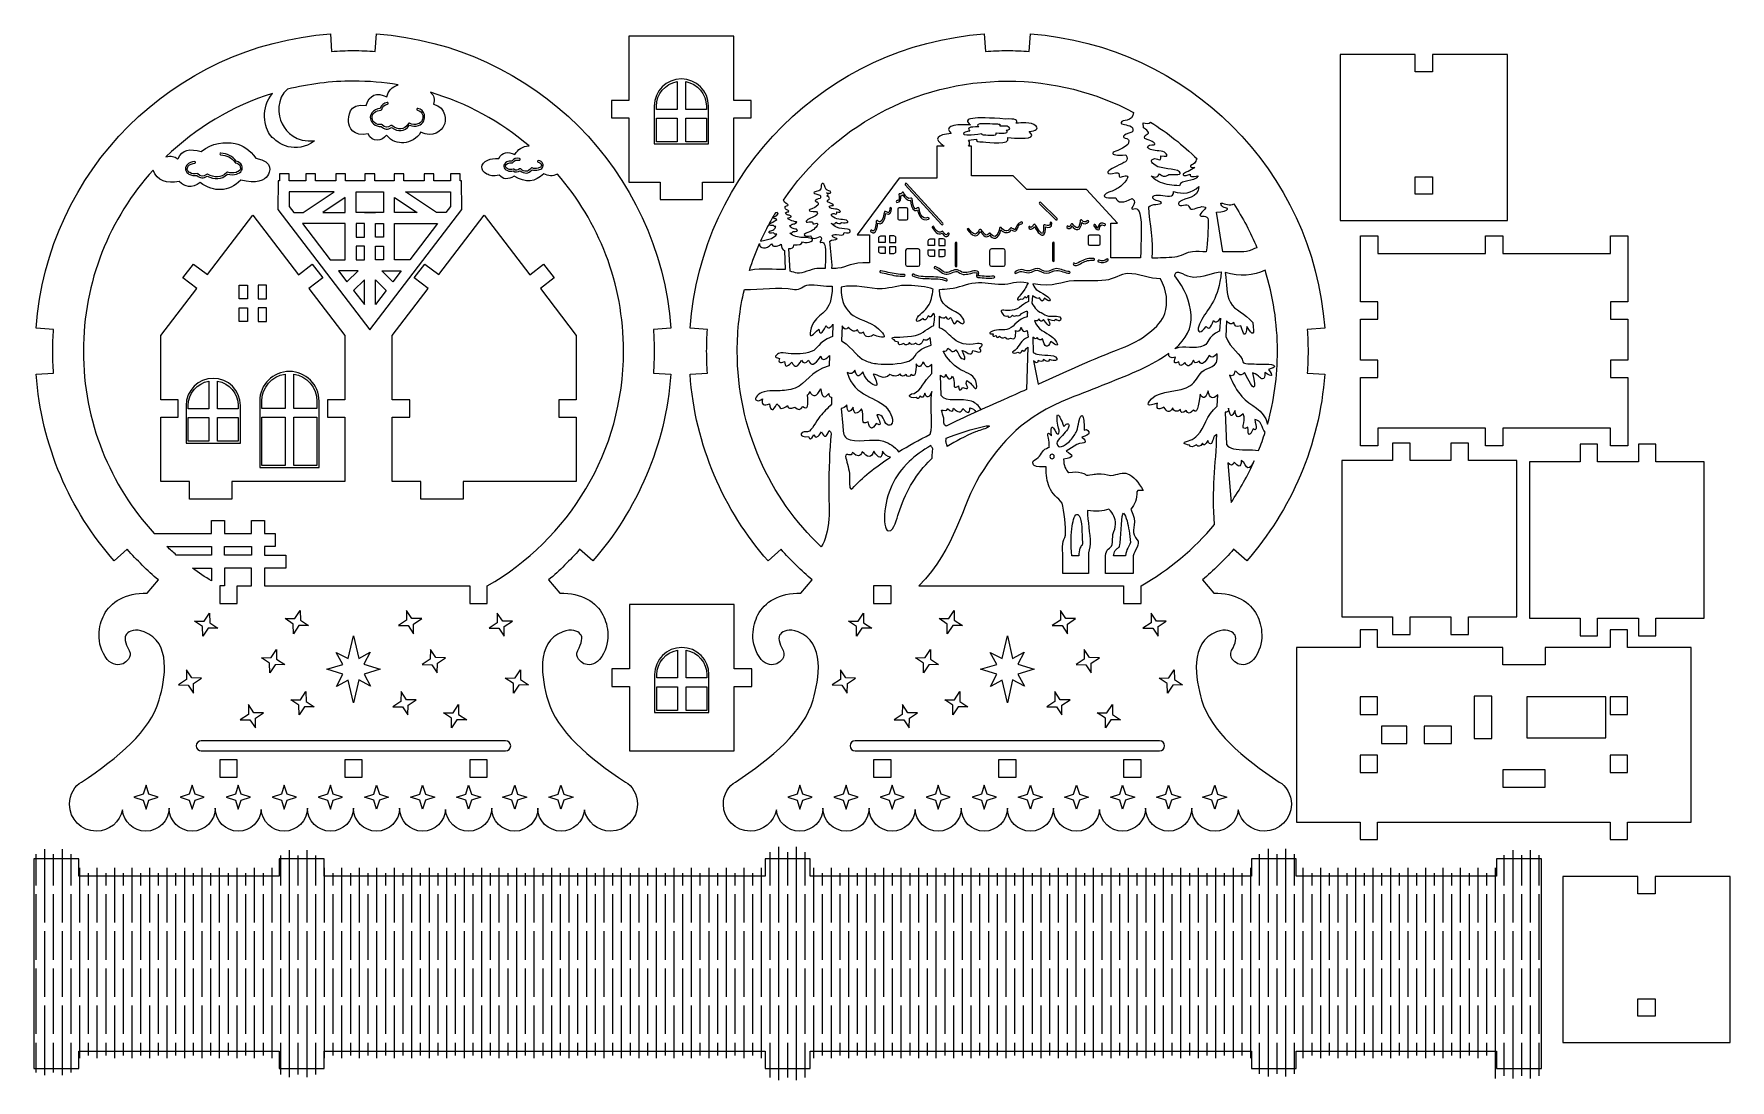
# Model space of a CAD drawing. Header units: centimetres. Extents: x -26.6 to 12.2, y -18.7 to 5.2.
import ezdxf

# ---------------------------------------------------------------- set-up
doc = ezdxf.new("R2010")
doc.units = ezdxf.units.CM
doc.header["$MEASUREMENT"] = 0
doc.layers.add('layer 1', color=7, linetype='Continuous')

msp = doc.modelspace()

# ---------------------------------------------------------------- linework, layer by layer
at = {"layer": 'layer 1', "color": 250, "lineweight": 9}
for points, knots in [([(-14.13921, -6.58229), (-14.13921, -6.58229), (-13.83844, -6.84598), (-13.83844, -6.84598), (-13.83844, -6.84598), (-12.82378, -5.68864), (-12.17006, -4.2069), (-12.0531, -2.57661), (-12.0531, -2.57661), (-12.0531, -2.57661), (-12.45208, -2.54798), (-12.45208, -2.54798), (-12.45208, -2.54798), (-12.44023, -2.38286), (-12.43419, -2.21612), (-12.43419, -2.04798), (-12.43419, -2.04798), (-12.43419, -1.87984), (-12.44023, -1.7131), (-12.45208, -1.54798), (-12.45208, -1.54798), (-12.45208, -1.54798), (-12.0531, -1.51936), (-12.0531, -1.51936), (-12.0531, -1.51936), (-12.31138, 2.08066), (-15.18689, 4.95617), (-18.78691, 5.21446), (-18.78691, 5.21446), (-18.78691, 5.21446), (-18.81554, 4.81548), (-18.81554, 4.81548), (-18.81554, 4.81548), (-18.98066, 4.82733), (-19.1474, 4.83337), (-19.31554, 4.83337), (-19.31554, 4.83337), (-19.48368, 4.83337), (-19.65042, 4.82733), (-19.81554, 4.81548), (-19.81554, 4.81548), (-19.81554, 4.81548), (-19.84417, 5.21446), (-19.84417, 5.21446), (-19.84417, 5.21446), (-23.44418, 4.95618), (-26.3197, 2.08066), (-26.57798, -1.51936), (-26.57798, -1.51936), (-26.57798, -1.51936), (-26.17901, -1.54798), (-26.17901, -1.54798), (-26.17901, -1.54798), (-26.19085, -1.7131), (-26.19689, -1.87984), (-26.19689, -2.04798), (-26.19689, -2.04798), (-26.19689, -2.21612), (-26.19085, -2.38286), (-26.17901, -2.54798), (-26.17901, -2.54798), (-26.17901, -2.54798), (-26.57798, -2.57661), (-26.57798, -2.57661), (-26.57798, -2.57661), (-26.46101, -4.2069), (-25.8073, -5.68863), (-24.79264, -6.84598), (-24.79264, -6.84598), (-24.79264, -6.84598), (-24.49187, -6.58228), (-24.49187, -6.58228), (-24.49187, -6.58228), (-24.27184, -6.83325), (-24.03386, -7.06809), (-23.77992, -7.28478), (-23.77992, -7.28478), (-23.77992, -7.28478), (-24.03957, -7.58906), (-24.03957, -7.58906), (-24.03957, -7.58906), (-24.53835, -7.57793), (-24.8761, -7.78993), (-25.02421, -8.08334), (-25.02421, -8.08334), (-25.14396, -8.32055), (-25.23429, -8.7319), (-24.94953, -9.10498), (-24.94953, -9.10498), (-24.82964, -9.23346), (-24.67673, -9.24419), (-24.58832, -9.20036), (-24.58832, -9.20036), (-24.51448, -9.16375), (-24.37537, -9.0555), (-24.44685, -8.90124), (-24.44685, -8.90124), (-24.54507, -8.72545), (-24.57164, -8.59452), (-24.50635, -8.52116), (-24.50635, -8.52116), (-24.44879, -8.45647), (-24.30921, -8.39154), (-24.10554, -8.46997), (-24.10554, -8.46997), (-23.47377, -8.71054), (-23.62382, -9.55824), (-23.76186, -10.0309), (-23.76186, -10.0309), (-23.97002, -10.7436), (-24.69249, -11.35049), (-25.53939, -11.9096), (-25.53939, -11.9096), (-25.68804, -11.98883), (-25.81476, -12.18945), (-25.81476, -12.41965), (-25.81476, -12.41965), (-25.81476, -12.75866), (-25.53994, -13.03348), (-25.20093, -13.03348), (-25.20093, -13.03348), (-24.90402, -13.03348), (-24.65634, -12.82268), (-24.59941, -12.54258), (-24.59941, -12.54258), (-24.58039, -12.81684), (-24.34956, -13.03348), (-24.06762, -13.03348), (-24.06762, -13.03348), (-23.77323, -13.03348), (-23.53457, -12.79727), (-23.53457, -12.50589), (-23.53457, -12.50589), (-23.53457, -12.79727), (-23.29836, -13.03348), (-23.00698, -13.03348), (-23.00698, -13.03348), (-22.7156, -13.03348), (-22.47939, -12.79727), (-22.47939, -12.50589), (-22.47939, -12.50589), (-22.47939, -12.79727), (-22.24319, -13.03348), (-21.95181, -13.03348), (-21.95181, -13.03348), (-21.67048, -13.03348), (-21.44056, -12.81328), (-21.42505, -12.53583), (-21.42505, -12.53583), (-21.40954, -12.81327), (-21.17963, -13.03348), (-20.8983, -13.03348), (-20.8983, -13.03348), (-20.60692, -13.03348), (-20.37071, -12.79727), (-20.37071, -12.50589), (-20.37071, -12.50589), (-20.37071, -12.79727), (-20.1345, -13.03348), (-19.84313, -13.03348), (-19.84313, -13.03348), (-19.55175, -13.03348), (-19.31554, -12.79727), (-19.31554, -12.50589), (-19.31554, -12.50589), (-19.31554, -12.79727), (-19.07933, -13.03348), (-18.78795, -13.03348), (-18.78795, -13.03348), (-18.49658, -13.03348), (-18.26037, -12.79727), (-18.26037, -12.50589), (-18.26037, -12.50589), (-18.26037, -12.79727), (-18.02416, -13.03348), (-17.73278, -13.03348), (-17.73278, -13.03348), (-17.45145, -13.03348), (-17.22154, -12.81327), (-17.20603, -12.53583), (-17.20603, -12.53583), (-17.19052, -12.81328), (-16.9606, -13.03348), (-16.67927, -13.03348), (-16.67927, -13.03348), (-16.38789, -13.03348), (-16.15169, -12.79727), (-16.15169, -12.50589), (-16.15169, -12.50589), (-16.15169, -12.79727), (-15.91548, -13.03348), (-15.6241, -13.03348), (-15.6241, -13.03348), (-15.33272, -13.03348), (-15.09651, -12.79727), (-15.09651, -12.50589), (-15.09651, -12.50589), (-15.09651, -12.79727), (-14.85785, -13.03348), (-14.56346, -13.03348), (-14.56346, -13.03348), (-14.28152, -13.03348), (-14.05069, -12.81684), (-14.03167, -12.54258), (-14.03167, -12.54258), (-13.97474, -12.82268), (-13.72706, -13.03348), (-13.43015, -13.03348), (-13.43015, -13.03348), (-13.09114, -13.03348), (-12.81632, -12.75866), (-12.81632, -12.41965), (-12.81632, -12.41965), (-12.81632, -12.18945), (-12.94304, -11.98883), (-13.09169, -11.9096), (-13.09169, -11.9096), (-13.93859, -11.35049), (-14.66106, -10.7436), (-14.86922, -10.0309), (-14.86922, -10.0309), (-15.00726, -9.55824), (-15.15731, -8.71054), (-14.52554, -8.46997), (-14.52554, -8.46997), (-14.32187, -8.39154), (-14.18229, -8.45647), (-14.12473, -8.52116), (-14.12473, -8.52116), (-14.05944, -8.59452), (-14.08601, -8.72545), (-14.18423, -8.90124), (-14.18423, -8.90124), (-14.25571, -9.0555), (-14.1166, -9.16375), (-14.04276, -9.20036), (-14.04276, -9.20036), (-13.95435, -9.24419), (-13.80144, -9.23346), (-13.68155, -9.10498), (-13.68155, -9.10498), (-13.39679, -8.7319), (-13.48712, -8.32055), (-13.60687, -8.08334), (-13.60687, -8.08334), (-13.75498, -7.78993), (-14.09273, -7.57793), (-14.59151, -7.58906), (-14.59151, -7.58906), (-14.59151, -7.58906), (-14.85116, -7.28478), (-14.85116, -7.28478), (-14.85116, -7.28478), (-14.59723, -7.0681), (-14.35924, -6.83325), (-14.13921, -6.58229)], [0, 0, 0, 0, 0.01538462, 0.01538462, 0.01538462, 0.01538462, 0.03076923, 0.03076923, 0.03076923, 0.03076923, 0.04615385, 0.04615385, 0.04615385, 0.04615385, 0.06153846, 0.06153846, 0.06153846, 0.06153846, 0.07692308, 0.07692308, 0.07692308, 0.07692308, 0.09230769, 0.09230769, 0.09230769, 0.09230769, 0.10769231, 0.10769231, 0.10769231, 0.10769231, 0.12307692, 0.12307692, 0.12307692, 0.12307692, 0.13846154, 0.13846154, 0.13846154, 0.13846154, 0.15384615, 0.15384615, 0.15384615, 0.15384615, 0.16923077, 0.16923077, 0.16923077, 0.16923077, 0.18461538, 0.18461538, 0.18461538, 0.18461538, 0.2, 0.2, 0.2, 0.2, 0.21538462, 0.21538462, 0.21538462, 0.21538462, 0.23076923, 0.23076923, 0.23076923, 0.23076923, 0.24615385, 0.24615385, 0.24615385, 0.24615385, 0.26153846, 0.26153846, 0.26153846, 0.26153846, 0.27692308, 0.27692308, 0.27692308, 0.27692308, 0.29230769, 0.29230769, 0.29230769, 0.29230769, 0.30769231, 0.30769231, 0.30769231, 0.30769231, 0.32307692, 0.32307692, 0.32307692, 0.32307692, 0.33846154, 0.33846154, 0.33846154, 0.33846154, 0.35384615, 0.35384615, 0.35384615, 0.35384615, 0.36923077, 0.36923077, 0.36923077, 0.36923077, 0.38461538, 0.38461538, 0.38461538, 0.38461538, 0.4, 0.4, 0.4, 0.4, 0.41538462, 0.41538462, 0.41538462, 0.41538462, 0.43076923, 0.43076923, 0.43076923, 0.43076923, 0.44615385, 0.44615385, 0.44615385, 0.44615385, 0.46153846, 0.46153846, 0.46153846, 0.46153846, 0.47692308, 0.47692308, 0.47692308, 0.47692308, 0.49230769, 0.49230769, 0.49230769, 0.49230769, 0.50769231, 0.50769231, 0.50769231, 0.50769231, 0.52307692, 0.52307692, 0.52307692, 0.52307692, 0.53846154, 0.53846154, 0.53846154, 0.53846154, 0.55384615, 0.55384615, 0.55384615, 0.55384615, 0.56923077, 0.56923077, 0.56923077, 0.56923077, 0.58461538, 0.58461538, 0.58461538, 0.58461538, 0.6, 0.6, 0.6, 0.6, 0.61538462, 0.61538462, 0.61538462, 0.61538462, 0.63076923, 0.63076923, 0.63076923, 0.63076923, 0.64615385, 0.64615385, 0.64615385, 0.64615385, 0.66153846, 0.66153846, 0.66153846, 0.66153846, 0.67692308, 0.67692308, 0.67692308, 0.67692308, 0.69230769, 0.69230769, 0.69230769, 0.69230769, 0.70769231, 0.70769231, 0.70769231, 0.70769231, 0.72307692, 0.72307692, 0.72307692, 0.72307692, 0.73846154, 0.73846154, 0.73846154, 0.73846154, 0.75384615, 0.75384615, 0.75384615, 0.75384615, 0.76923077, 0.76923077, 0.76923077, 0.76923077, 0.78461538, 0.78461538, 0.78461538, 0.78461538, 0.8, 0.8, 0.8, 0.8, 0.81538462, 0.81538462, 0.81538462, 0.81538462, 0.83076923, 0.83076923, 0.83076923, 0.83076923, 0.84615385, 0.84615385, 0.84615385, 0.84615385, 0.86153846, 0.86153846, 0.86153846, 0.86153846, 0.87692308, 0.87692308, 0.87692308, 0.87692308, 0.89230769, 0.89230769, 0.89230769, 0.89230769, 0.90769231, 0.90769231, 0.90769231, 0.90769231, 0.92307692, 0.92307692, 0.92307692, 0.92307692, 0.93846154, 0.93846154, 0.93846154, 0.93846154, 0.95384615, 0.95384615, 0.95384615, 0.95384615, 0.96923077, 0.96923077, 0.96923077, 0.96923077, 1, 1, 1, 1]), ([(-13.01107, 5.16559), (-13.01107, 5.16559), (-10.61107, 5.16559), (-10.61107, 5.16559), (-10.61107, 5.16559), (-10.61107, 5.16559), (-10.61107, 3.69342), (-10.61107, 3.69342), (-10.61107, 3.69342), (-10.61107, 3.69342), (-10.21107, 3.69342), (-10.21107, 3.69342), (-10.21107, 3.69342), (-10.21107, 3.69342), (-10.21107, 3.29342), (-10.21107, 3.29342), (-10.21107, 3.29342), (-10.21107, 3.29342), (-10.61107, 3.29342), (-10.61107, 3.29342), (-10.61107, 3.29342), (-10.61107, 3.29342), (-10.61107, 1.82125), (-10.61107, 1.82125), (-10.61107, 1.82125), (-10.61107, 1.82125), (-11.32739, 1.82125), (-11.32739, 1.82125), (-11.32739, 1.82125), (-11.32739, 1.82125), (-11.32739, 1.42125), (-11.32739, 1.42125), (-11.32739, 1.42125), (-11.32739, 1.42125), (-12.29475, 1.42125), (-12.29475, 1.42125), (-12.29475, 1.42125), (-12.29475, 1.42125), (-12.29475, 1.82125), (-12.29475, 1.82125), (-12.29475, 1.82125), (-12.29475, 1.82125), (-13.01107, 1.82125), (-13.01107, 1.82125), (-13.01107, 1.82125), (-13.01107, 1.82125), (-13.01107, 3.29342), (-13.01107, 3.29342), (-13.01107, 3.29342), (-13.01107, 3.29342), (-13.41107, 3.29342), (-13.41107, 3.29342), (-13.41107, 3.29342), (-13.41107, 3.29342), (-13.41107, 3.69342), (-13.41107, 3.69342), (-13.41107, 3.69342), (-13.41107, 3.69342), (-13.01107, 3.69342), (-13.01107, 3.69342), (-13.01107, 3.69342), (-13.01107, 3.69342), (-13.01107, 5.16559), (-13.01107, 5.16559)], [0, 0, 0, 0, 0.05882353, 0.05882353, 0.05882353, 0.05882353, 0.11764706, 0.11764706, 0.11764706, 0.11764706, 0.17647059, 0.17647059, 0.17647059, 0.17647059, 0.23529412, 0.23529412, 0.23529412, 0.23529412, 0.29411765, 0.29411765, 0.29411765, 0.29411765, 0.35294118, 0.35294118, 0.35294118, 0.35294118, 0.41176471, 0.41176471, 0.41176471, 0.41176471, 0.47058824, 0.47058824, 0.47058824, 0.47058824, 0.52941176, 0.52941176, 0.52941176, 0.52941176, 0.58823529, 0.58823529, 0.58823529, 0.58823529, 0.64705882, 0.64705882, 0.64705882, 0.64705882, 0.70588235, 0.70588235, 0.70588235, 0.70588235, 0.76470588, 0.76470588, 0.76470588, 0.76470588, 0.82352941, 0.82352941, 0.82352941, 0.82352941, 0.88235294, 0.88235294, 0.88235294, 0.88235294, 1, 1, 1, 1]), ([(0.82512, -6.58229), (0.82512, -6.58229), (1.12589, -6.84598), (1.12589, -6.84598), (1.12589, -6.84598), (2.14055, -5.68864), (2.79427, -4.2069), (2.91123, -2.57661), (2.91123, -2.57661), (2.91123, -2.57661), (2.51225, -2.54798), (2.51225, -2.54798), (2.51225, -2.54798), (2.5241, -2.38286), (2.53014, -2.21612), (2.53014, -2.04798), (2.53014, -2.04798), (2.53014, -1.87984), (2.5241, -1.7131), (2.51225, -1.54798), (2.51225, -1.54798), (2.51225, -1.54798), (2.91123, -1.51936), (2.91123, -1.51936), (2.91123, -1.51936), (2.65295, 2.08066), (-0.22256, 4.95617), (-3.82258, 5.21446), (-3.82258, 5.21446), (-3.82258, 5.21446), (-3.85121, 4.81548), (-3.85121, 4.81548), (-3.85121, 4.81548), (-4.01633, 4.82733), (-4.18307, 4.83337), (-4.35121, 4.83337), (-4.35121, 4.83337), (-4.51935, 4.83337), (-4.68609, 4.82733), (-4.85121, 4.81548), (-4.85121, 4.81548), (-4.85121, 4.81548), (-4.87984, 5.21446), (-4.87984, 5.21446), (-4.87984, 5.21446), (-8.47985, 4.95618), (-11.35537, 2.08066), (-11.61365, -1.51936), (-11.61365, -1.51936), (-11.61365, -1.51936), (-11.21468, -1.54798), (-11.21468, -1.54798), (-11.21468, -1.54798), (-11.22652, -1.7131), (-11.23256, -1.87984), (-11.23256, -2.04798), (-11.23256, -2.04798), (-11.23256, -2.21612), (-11.22652, -2.38286), (-11.21468, -2.54798), (-11.21468, -2.54798), (-11.21468, -2.54798), (-11.61365, -2.57661), (-11.61365, -2.57661), (-11.61365, -2.57661), (-11.49668, -4.2069), (-10.84297, -5.68863), (-9.82831, -6.84598), (-9.82831, -6.84598), (-9.82831, -6.84598), (-9.52754, -6.58228), (-9.52754, -6.58228), (-9.52754, -6.58228), (-9.30751, -6.83325), (-9.06953, -7.06809), (-8.81559, -7.28478), (-8.81559, -7.28478), (-8.81559, -7.28478), (-9.07524, -7.58906), (-9.07524, -7.58906), (-9.07524, -7.58906), (-9.57402, -7.57793), (-9.91177, -7.78993), (-10.05988, -8.08334), (-10.05988, -8.08334), (-10.17963, -8.32055), (-10.26996, -8.7319), (-9.9852, -9.10498), (-9.9852, -9.10498), (-9.86531, -9.23346), (-9.7124, -9.24419), (-9.62399, -9.20036), (-9.62399, -9.20036), (-9.55015, -9.16375), (-9.41104, -9.0555), (-9.48252, -8.90124), (-9.48252, -8.90124), (-9.58074, -8.72545), (-9.60731, -8.59452), (-9.54202, -8.52116), (-9.54202, -8.52116), (-9.48446, -8.45647), (-9.34488, -8.39154), (-9.14121, -8.46997), (-9.14121, -8.46997), (-8.50944, -8.71054), (-8.65949, -9.55824), (-8.79753, -10.0309), (-8.79753, -10.0309), (-9.00569, -10.7436), (-9.72816, -11.35049), (-10.57506, -11.9096), (-10.57506, -11.9096), (-10.72371, -11.98883), (-10.85043, -12.18945), (-10.85043, -12.41965), (-10.85043, -12.41965), (-10.85043, -12.75866), (-10.57561, -13.03348), (-10.2366, -13.03348), (-10.2366, -13.03348), (-9.93969, -13.03348), (-9.69201, -12.82268), (-9.63508, -12.54258), (-9.63508, -12.54258), (-9.61606, -12.81684), (-9.38523, -13.03348), (-9.10329, -13.03348), (-9.10329, -13.03348), (-8.8089, -13.03348), (-8.57024, -12.79727), (-8.57024, -12.50589), (-8.57024, -12.50589), (-8.57024, -12.79727), (-8.33403, -13.03348), (-8.04265, -13.03348), (-8.04265, -13.03348), (-7.75127, -13.03348), (-7.51506, -12.79727), (-7.51506, -12.50589), (-7.51506, -12.50589), (-7.51506, -12.79727), (-7.27886, -13.03348), (-6.98748, -13.03348), (-6.98748, -13.03348), (-6.70615, -13.03348), (-6.47623, -12.81328), (-6.46072, -12.53583), (-6.46072, -12.53583), (-6.44521, -12.81327), (-6.2153, -13.03348), (-5.93397, -13.03348), (-5.93397, -13.03348), (-5.64259, -13.03348), (-5.40638, -12.79727), (-5.40638, -12.50589), (-5.40638, -12.50589), (-5.40638, -12.79727), (-5.17017, -13.03348), (-4.8788, -13.03348), (-4.8788, -13.03348), (-4.58742, -13.03348), (-4.35121, -12.79727), (-4.35121, -12.50589), (-4.35121, -12.50589), (-4.35121, -12.79727), (-4.115, -13.03348), (-3.82362, -13.03348), (-3.82362, -13.03348), (-3.53225, -13.03348), (-3.29604, -12.79727), (-3.29604, -12.50589), (-3.29604, -12.50589), (-3.29604, -12.79727), (-3.05983, -13.03348), (-2.76845, -13.03348), (-2.76845, -13.03348), (-2.48712, -13.03348), (-2.25721, -12.81327), (-2.2417, -12.53583), (-2.2417, -12.53583), (-2.22619, -12.81328), (-1.99627, -13.03348), (-1.71494, -13.03348), (-1.71494, -13.03348), (-1.42356, -13.03348), (-1.18736, -12.79727), (-1.18736, -12.50589), (-1.18736, -12.50589), (-1.18736, -12.79727), (-0.95115, -13.03348), (-0.65977, -13.03348), (-0.65977, -13.03348), (-0.36839, -13.03348), (-0.13218, -12.79727), (-0.13218, -12.50589), (-0.13218, -12.50589), (-0.13218, -12.79727), (0.10648, -13.03348), (0.40087, -13.03348), (0.40087, -13.03348), (0.68281, -13.03348), (0.91364, -12.81684), (0.93266, -12.54258), (0.93266, -12.54258), (0.98959, -12.82268), (1.23727, -13.03348), (1.53418, -13.03348), (1.53418, -13.03348), (1.87319, -13.03348), (2.14801, -12.75866), (2.14801, -12.41965), (2.14801, -12.41965), (2.14801, -12.18945), (2.02129, -11.98883), (1.87264, -11.9096), (1.87264, -11.9096), (1.02574, -11.35049), (0.30327, -10.7436), (0.09511, -10.0309), (0.09511, -10.0309), (-0.04293, -9.55824), (-0.19298, -8.71054), (0.43879, -8.46997), (0.43879, -8.46997), (0.64246, -8.39154), (0.78204, -8.45647), (0.8396, -8.52116), (0.8396, -8.52116), (0.90489, -8.59452), (0.87832, -8.72545), (0.7801, -8.90124), (0.7801, -8.90124), (0.70862, -9.0555), (0.84773, -9.16375), (0.92157, -9.20036), (0.92157, -9.20036), (1.00998, -9.24419), (1.16289, -9.23346), (1.28278, -9.10498), (1.28278, -9.10498), (1.56754, -8.7319), (1.47721, -8.32055), (1.35746, -8.08334), (1.35746, -8.08334), (1.20935, -7.78993), (0.8716, -7.57793), (0.37282, -7.58906), (0.37282, -7.58906), (0.37282, -7.58906), (0.11317, -7.28478), (0.11317, -7.28478), (0.11317, -7.28478), (0.3671, -7.0681), (0.60509, -6.83325), (0.82512, -6.58229)], [0, 0, 0, 0, 0.01538462, 0.01538462, 0.01538462, 0.01538462, 0.03076923, 0.03076923, 0.03076923, 0.03076923, 0.04615385, 0.04615385, 0.04615385, 0.04615385, 0.06153846, 0.06153846, 0.06153846, 0.06153846, 0.07692308, 0.07692308, 0.07692308, 0.07692308, 0.09230769, 0.09230769, 0.09230769, 0.09230769, 0.10769231, 0.10769231, 0.10769231, 0.10769231, 0.12307692, 0.12307692, 0.12307692, 0.12307692, 0.13846154, 0.13846154, 0.13846154, 0.13846154, 0.15384615, 0.15384615, 0.15384615, 0.15384615, 0.16923077, 0.16923077, 0.16923077, 0.16923077, 0.18461538, 0.18461538, 0.18461538, 0.18461538, 0.2, 0.2, 0.2, 0.2, 0.21538462, 0.21538462, 0.21538462, 0.21538462, 0.23076923, 0.23076923, 0.23076923, 0.23076923, 0.24615385, 0.24615385, 0.24615385, 0.24615385, 0.26153846, 0.26153846, 0.26153846, 0.26153846, 0.27692308, 0.27692308, 0.27692308, 0.27692308, 0.29230769, 0.29230769, 0.29230769, 0.29230769, 0.30769231, 0.30769231, 0.30769231, 0.30769231, 0.32307692, 0.32307692, 0.32307692, 0.32307692, 0.33846154, 0.33846154, 0.33846154, 0.33846154, 0.35384615, 0.35384615, 0.35384615, 0.35384615, 0.36923077, 0.36923077, 0.36923077, 0.36923077, 0.38461538, 0.38461538, 0.38461538, 0.38461538, 0.4, 0.4, 0.4, 0.4, 0.41538462, 0.41538462, 0.41538462, 0.41538462, 0.43076923, 0.43076923, 0.43076923, 0.43076923, 0.44615385, 0.44615385, 0.44615385, 0.44615385, 0.46153846, 0.46153846, 0.46153846, 0.46153846, 0.47692308, 0.47692308, 0.47692308, 0.47692308, 0.49230769, 0.49230769, 0.49230769, 0.49230769, 0.50769231, 0.50769231, 0.50769231, 0.50769231, 0.52307692, 0.52307692, 0.52307692, 0.52307692, 0.53846154, 0.53846154, 0.53846154, 0.53846154, 0.55384615, 0.55384615, 0.55384615, 0.55384615, 0.56923077, 0.56923077, 0.56923077, 0.56923077, 0.58461538, 0.58461538, 0.58461538, 0.58461538, 0.6, 0.6, 0.6, 0.6, 0.61538462, 0.61538462, 0.61538462, 0.61538462, 0.63076923, 0.63076923, 0.63076923, 0.63076923, 0.64615385, 0.64615385, 0.64615385, 0.64615385, 0.66153846, 0.66153846, 0.66153846, 0.66153846, 0.67692308, 0.67692308, 0.67692308, 0.67692308, 0.69230769, 0.69230769, 0.69230769, 0.69230769, 0.70769231, 0.70769231, 0.70769231, 0.70769231, 0.72307692, 0.72307692, 0.72307692, 0.72307692, 0.73846154, 0.73846154, 0.73846154, 0.73846154, 0.75384615, 0.75384615, 0.75384615, 0.75384615, 0.76923077, 0.76923077, 0.76923077, 0.76923077, 0.78461538, 0.78461538, 0.78461538, 0.78461538, 0.8, 0.8, 0.8, 0.8, 0.81538462, 0.81538462, 0.81538462, 0.81538462, 0.83076923, 0.83076923, 0.83076923, 0.83076923, 0.84615385, 0.84615385, 0.84615385, 0.84615385, 0.86153846, 0.86153846, 0.86153846, 0.86153846, 0.87692308, 0.87692308, 0.87692308, 0.87692308, 0.89230769, 0.89230769, 0.89230769, 0.89230769, 0.90769231, 0.90769231, 0.90769231, 0.90769231, 0.92307692, 0.92307692, 0.92307692, 0.92307692, 0.93846154, 0.93846154, 0.93846154, 0.93846154, 0.95384615, 0.95384615, 0.95384615, 0.95384615, 0.96923077, 0.96923077, 0.96923077, 0.96923077, 1, 1, 1, 1]), ([(5.37924, 4.74627), (5.37924, 4.74627), (7.09218, 4.74625), (7.09218, 4.74625), (7.09218, 4.74625), (7.09218, 4.74625), (7.0922, 0.94633), (7.0922, 0.94633), (7.0922, 0.94633), (7.0922, 0.94633), (3.2663, 0.94635), (3.2663, 0.94635), (3.2663, 0.94635), (3.2663, 0.94635), (3.26629, 4.74629), (3.26629, 4.74629), (3.26629, 4.74629), (3.26629, 4.74629), (4.97924, 4.74627), (4.97924, 4.74627), (4.97924, 4.74627), (4.97924, 4.74627), (4.97925, 4.34627), (4.97925, 4.34627), (4.97925, 4.34627), (4.97925, 4.34627), (5.37925, 4.34628), (5.37925, 4.34628), (5.37925, 4.34628), (5.37925, 4.34628), (5.37924, 4.74627), (5.37924, 4.74627)], [0, 0, 0, 0, 0.11111111, 0.11111111, 0.11111111, 0.11111111, 0.22222222, 0.22222222, 0.22222222, 0.22222222, 0.33333333, 0.33333333, 0.33333333, 0.33333333, 0.44444444, 0.44444444, 0.44444444, 0.44444444, 0.55555556, 0.55555556, 0.55555556, 0.55555556, 0.66666667, 0.66666667, 0.66666667, 0.66666667, 0.77777778, 0.77777778, 0.77777778, 0.77777778, 1, 1, 1, 1]), ([(-16.25545, -7.41957), (-16.25545, -7.41957), (-16.25545, -7.81957), (-16.25545, -7.81957), (-16.25545, -7.81957), (-16.25545, -7.81957), (-16.65545, -7.81957), (-16.65545, -7.81957), (-16.65545, -7.81957), (-16.65545, -7.81957), (-16.65545, -7.41957), (-16.65545, -7.41957), (-16.65545, -7.41957), (-16.65545, -7.41957), (-21.34849, -7.41957), (-21.34849, -7.41957), (-21.34849, -7.41957), (-21.34849, -7.41957), (-21.34849, -7.01358), (-21.34849, -7.01358), (-21.34849, -7.01358), (-21.34849, -7.01358), (-20.86084, -7.01358), (-20.86084, -7.01358), (-20.86084, -7.01358), (-20.86084, -7.01358), (-20.86084, -6.71358), (-20.86084, -6.71358), (-20.86084, -6.71358), (-20.86084, -6.71358), (-21.34849, -6.71358), (-21.34849, -6.71358), (-21.34849, -6.71358), (-21.34849, -6.71358), (-21.34849, -6.51866), (-21.34849, -6.51866), (-21.34849, -6.51866), (-21.34849, -6.51866), (-21.10953, -6.51866), (-21.10953, -6.51866), (-21.10953, -6.51866), (-21.10953, -6.51866), (-21.10953, -6.21866), (-21.10953, -6.21866), (-21.10953, -6.21866), (-21.10953, -6.21866), (-21.34849, -6.21866), (-21.34849, -6.21866), (-21.34849, -6.21866), (-21.34849, -6.21866), (-21.34849, -5.92695), (-21.34849, -5.92695), (-21.34849, -5.92695), (-21.34849, -5.92695), (-21.64849, -5.92695), (-21.64849, -5.92695), (-21.64849, -5.92695), (-21.64849, -5.92695), (-21.64849, -6.21866), (-21.64849, -6.21866), (-21.64849, -6.21866), (-21.64849, -6.21866), (-22.26395, -6.21866), (-22.26395, -6.21866), (-22.26395, -6.21866), (-22.26395, -6.21866), (-22.26395, -5.92695), (-22.26395, -5.92695), (-22.26395, -5.92695), (-22.26395, -5.92695), (-22.56395, -5.92695), (-22.56395, -5.92695), (-22.56395, -5.92695), (-22.56395, -5.92695), (-22.56395, -6.21866), (-22.56395, -6.21866), (-22.56395, -6.21866), (-22.56395, -6.21866), (-23.87753, -6.21866), (-23.87753, -6.21866), (-23.87753, -6.21866), (-24.88328, -5.11926), (-25.49689, -3.65507), (-25.49689, -2.04759), (-25.49689, -2.04759), (-25.49689, -0.45284), (-24.89295, 1.00086), (-23.90135, 2.09729), (-23.90135, 2.09729), (-23.80046, 1.84559), (-23.58885, 1.78123), (-23.30448, 1.83998), (-23.30448, 1.83998), (-23.17548, 1.70388), (-23.01982, 1.67181), (-22.82028, 1.81088), (-22.82028, 1.81088), (-22.49715, 1.58582), (-22.18652, 1.58613), (-21.89159, 1.86908), (-21.89159, 1.86908), (-21.54541, 1.76886), (-21.33804, 1.87741), (-21.28162, 1.96421), (-21.28162, 1.96421), (-21.22848, 2.04595), (-21.12371, 2.28995), (-21.54763, 2.36915), (-21.54763, 2.36915), (-21.69336, 2.56597), (-21.85284, 2.66845), (-22.0221, 2.70366), (-22.0221, 2.70366), (-22.26484, 2.75415), (-22.5489, 2.72452), (-22.79912, 2.51996), (-22.79912, 2.51996), (-23.05877, 2.60182), (-23.24062, 2.55719), (-23.33093, 2.36386), (-23.33093, 2.36386), (-23.34097, 2.35633), (-23.34101, 2.35277), (-23.34681, 2.35857), (-23.34681, 2.35857), (-23.40695, 2.41529), (-23.49359, 2.42959), (-23.60663, 2.40165), (-23.60663, 2.40165), (-22.92514, 3.05906), (-22.093, 3.56137), (-21.16707, 3.85168), (-21.16707, 3.85168), (-21.44872, 3.5335), (-21.36128, 3.06106), (-21.20525, 2.88106), (-21.20525, 2.88106), (-21.04485, 2.69604), (-20.6397, 2.44103), (-20.20355, 2.76865), (-20.20355, 2.76865), (-20.63084, 2.73494), (-20.84693, 2.95181), (-20.94901, 3.1566), (-20.94901, 3.1566), (-21.04516, 3.34947), (-21.08671, 3.75165), (-20.82392, 3.94841), (-20.82392, 3.94841), (-20.34116, 4.06947), (-19.83585, 4.13376), (-19.31554, 4.13376), (-19.31554, 4.13376), (-18.96755, 4.13376), (-18.62627, 4.10499), (-18.29395, 4.04973), (-18.29395, 4.04973), (-18.43181, 3.99966), (-18.52486, 3.9132), (-18.54981, 3.77137), (-18.54981, 3.77137), (-18.79258, 3.88742), (-18.94997, 3.82202), (-19.02341, 3.57822), (-19.02341, 3.57822), (-19.44265, 3.63777), (-19.42624, 3.31142), (-19.42798, 3.2078), (-19.42798, 3.2078), (-19.42992, 3.09168), (-19.31431, 2.84065), (-18.97843, 2.92734), (-18.97843, 2.92734), (-18.88908, 2.72063), (-18.65681, 2.75434), (-18.56039, 2.89559), (-18.56039, 2.89559), (-18.44702, 2.75793), (-18.29387, 2.71163), (-18.16451, 2.72203), (-18.16451, 2.72203), (-18.03316, 2.73258), (-17.841, 2.81785), (-17.77856, 2.96703), (-17.77856, 2.96703), (-17.50076, 2.81176), (-17.29217, 3.00956), (-17.24401, 3.11764), (-17.24401, 3.11764), (-17.19678, 3.22365), (-17.18058, 3.52875), (-17.48488, 3.60599), (-17.48488, 3.60599), (-17.44842, 3.71786), (-17.46895, 3.8102), (-17.55596, 3.87971), (-17.55596, 3.87971), (-16.71434, 3.63024), (-15.94764, 3.2064), (-15.29776, 2.65006), (-15.29776, 2.65006), (-15.44858, 2.64589), (-15.55158, 2.57214), (-15.62479, 2.45506), (-15.62479, 2.45506), (-15.78218, 2.52545), (-15.91278, 2.51789), (-15.99256, 2.36245), (-15.99256, 2.36245), (-16.09614, 2.37269), (-16.17908, 2.35515), (-16.24135, 2.32558), (-16.24135, 2.32558), (-16.41526, 2.24299), (-16.42484, 2.09882), (-16.26062, 2.00581), (-16.26062, 2.00581), (-16.19888, 1.97083), (-16.10869, 1.95192), (-15.97933, 1.98145), (-15.97933, 1.98145), (-15.89353, 1.88263), (-15.78028, 1.87299), (-15.63802, 1.95764), (-15.63802, 1.95764), (-15.37583, 1.79413), (-15.15231, 1.82394), (-14.96068, 2.0132), (-14.96068, 2.0132), (-14.86055, 1.95495), (-14.75694, 1.9525), (-14.64976, 2.00713), (-14.64976, 2.00713), (-13.70575, 0.92177), (-13.13419, -0.49616), (-13.13419, -2.04759), (-13.13419, -2.04759), (-13.13419, -4.34817), (-14.39099, -6.35522), (-16.25545, -7.41957)], [0, 0, 0, 0, 0.01639344, 0.01639344, 0.01639344, 0.01639344, 0.03278689, 0.03278689, 0.03278689, 0.03278689, 0.04918033, 0.04918033, 0.04918033, 0.04918033, 0.06557377, 0.06557377, 0.06557377, 0.06557377, 0.08196721, 0.08196721, 0.08196721, 0.08196721, 0.09836066, 0.09836066, 0.09836066, 0.09836066, 0.1147541, 0.1147541, 0.1147541, 0.1147541, 0.13114754, 0.13114754, 0.13114754, 0.13114754, 0.14754098, 0.14754098, 0.14754098, 0.14754098, 0.16393443, 0.16393443, 0.16393443, 0.16393443, 0.18032787, 0.18032787, 0.18032787, 0.18032787, 0.19672131, 0.19672131, 0.19672131, 0.19672131, 0.21311475, 0.21311475, 0.21311475, 0.21311475, 0.2295082, 0.2295082, 0.2295082, 0.2295082, 0.24590164, 0.24590164, 0.24590164, 0.24590164, 0.26229508, 0.26229508, 0.26229508, 0.26229508, 0.27868852, 0.27868852, 0.27868852, 0.27868852, 0.29508197, 0.29508197, 0.29508197, 0.29508197, 0.31147541, 0.31147541, 0.31147541, 0.31147541, 0.32786885, 0.32786885, 0.32786885, 0.32786885, 0.3442623, 0.3442623, 0.3442623, 0.3442623, 0.36065574, 0.36065574, 0.36065574, 0.36065574, 0.37704918, 0.37704918, 0.37704918, 0.37704918, 0.39344262, 0.39344262, 0.39344262, 0.39344262, 0.40983607, 0.40983607, 0.40983607, 0.40983607, 0.42622951, 0.42622951, 0.42622951, 0.42622951, 0.44262295, 0.44262295, 0.44262295, 0.44262295, 0.45901639, 0.45901639, 0.45901639, 0.45901639, 0.47540984, 0.47540984, 0.47540984, 0.47540984, 0.49180328, 0.49180328, 0.49180328, 0.49180328, 0.50819672, 0.50819672, 0.50819672, 0.50819672, 0.52459016, 0.52459016, 0.52459016, 0.52459016, 0.54098361, 0.54098361, 0.54098361, 0.54098361, 0.55737705, 0.55737705, 0.55737705, 0.55737705, 0.57377049, 0.57377049, 0.57377049, 0.57377049, 0.59016393, 0.59016393, 0.59016393, 0.59016393, 0.60655738, 0.60655738, 0.60655738, 0.60655738, 0.62295082, 0.62295082, 0.62295082, 0.62295082, 0.63934426, 0.63934426, 0.63934426, 0.63934426, 0.6557377, 0.6557377, 0.6557377, 0.6557377, 0.67213115, 0.67213115, 0.67213115, 0.67213115, 0.68852459, 0.68852459, 0.68852459, 0.68852459, 0.70491803, 0.70491803, 0.70491803, 0.70491803, 0.72131148, 0.72131148, 0.72131148, 0.72131148, 0.73770492, 0.73770492, 0.73770492, 0.73770492, 0.75409836, 0.75409836, 0.75409836, 0.75409836, 0.7704918, 0.7704918, 0.7704918, 0.7704918, 0.78688525, 0.78688525, 0.78688525, 0.78688525, 0.80327869, 0.80327869, 0.80327869, 0.80327869, 0.81967213, 0.81967213, 0.81967213, 0.81967213, 0.83606557, 0.83606557, 0.83606557, 0.83606557, 0.85245902, 0.85245902, 0.85245902, 0.85245902, 0.86885246, 0.86885246, 0.86885246, 0.86885246, 0.8852459, 0.8852459, 0.8852459, 0.8852459, 0.90163934, 0.90163934, 0.90163934, 0.90163934, 0.91803279, 0.91803279, 0.91803279, 0.91803279, 0.93442623, 0.93442623, 0.93442623, 0.93442623, 0.95081967, 0.95081967, 0.95081967, 0.95081967, 0.96721311, 0.96721311, 0.96721311, 0.96721311, 1, 1, 1, 1]), ([(-11.91107, 4.12252), (-12.17824, 4.07486), (-12.38284, 3.83986), (-12.38284, 3.55957), (-12.38284, 3.55957), (-12.38284, 3.55957), (-12.38284, 3.48763), (-12.38284, 3.48763), (-12.38284, 3.48763), (-12.38284, 3.48763), (-11.91107, 3.48763), (-11.91107, 3.48763), (-11.91107, 3.48763), (-11.91107, 3.48763), (-11.91107, 4.12252), (-11.91107, 4.12252)], [0, 0, 0, 0, 0.2, 0.2, 0.2, 0.2, 0.4, 0.4, 0.4, 0.4, 0.6, 0.6, 0.6, 0.6, 1, 1, 1, 1]), ([(-11.2393, 3.48763), (-11.2393, 3.48763), (-11.2393, 3.55957), (-11.2393, 3.55957), (-11.2393, 3.55957), (-11.2393, 3.83986), (-11.4439, 4.07486), (-11.71107, 4.12252), (-11.71107, 4.12252), (-11.71107, 4.12252), (-11.71107, 3.48763), (-11.71107, 3.48763), (-11.71107, 3.48763), (-11.71107, 3.48763), (-11.2393, 3.48763), (-11.2393, 3.48763)], [0, 0, 0, 0, 0.2, 0.2, 0.2, 0.2, 0.4, 0.4, 0.4, 0.4, 0.6, 0.6, 0.6, 0.6, 1, 1, 1, 1]), ([(-1.30472, 0.08802), (-1.2934, 0.46444), (-1.26186, 0.89148), (-1.31925, 1.09615), (-1.31925, 1.09615), (-1.34068, 1.1726), (-1.37453, 1.21803), (-1.42647, 1.21821), (-1.42647, 1.21821), (-1.64166, 1.15119), (-1.33299, 1.33551), (-1.49262, 1.44576), (-1.49262, 1.44576), (-1.68768, 1.35006), (-1.83114, 1.33063), (-1.87097, 1.46428), (-1.87097, 1.46428), (-1.99938, 1.45656), (-2.09085, 1.4607), (-2.12097, 1.48451), (-2.12097, 1.48451), (-2.18407, 1.53439), (-2.01818, 1.59462), (-1.98455, 1.60659), (-1.98455, 1.60659), (-1.8991, 1.63702), (-1.82201, 1.67656), (-1.75637, 1.7285), (-1.75637, 1.7285), (-1.68721, 1.78321), (-1.63072, 1.85172), (-1.59051, 1.93788), (-1.59051, 1.93788), (-1.62604, 2.01799), (-1.73901, 1.91695), (-1.78508, 1.94365), (-1.78508, 1.94365), (-1.8017, 1.95329), (-1.77919, 2.02456), (-1.82431, 2.03368), (-1.82431, 2.03368), (-1.88163, 2.04527), (-2.00921, 1.99561), (-2.03862, 2.01831), (-2.03862, 2.01831), (-2.06695, 2.04018), (-2.06317, 2.07033), (-1.99029, 2.11471), (-1.99029, 2.11471), (-1.91351, 2.16143), (-1.65412, 2.27538), (-1.63047, 2.30304), (-1.63047, 2.30304), (-1.60373, 2.33433), (-1.60021, 2.37767), (-1.64213, 2.44457), (-1.64213, 2.44457), (-1.849, 2.43247), (-1.95, 2.4464), (-1.93931, 2.4878), (-1.93931, 2.4878), (-1.929, 2.52769), (-1.76466, 2.53491), (-1.59186, 2.68534), (-1.59186, 2.68534), (-1.57629, 2.71939), (-1.569, 2.74947), (-1.57466, 2.77334), (-1.57466, 2.77334), (-1.5792, 2.79246), (-1.59207, 2.80762), (-1.61567, 2.81763), (-1.61567, 2.81763), (-1.68282, 2.8341), (-1.70514, 2.8529), (-1.6941, 2.87339), (-1.6941, 2.87339), (-1.67939, 2.90072), (-1.60537, 2.93111), (-1.49926, 2.96315), (-1.49926, 2.96315), (-1.46145, 2.98063), (-1.48005, 3.07499), (-1.50998, 3.09144), (-1.50998, 3.09144), (-1.61244, 3.14776), (-1.75459, 3.12657), (-1.74859, 3.18665), (-1.74859, 3.18665), (-1.74113, 3.26124), (-1.47337, 3.18405), (-1.46417, 3.41954), (-1.46417, 3.41954), (-2.3259, 3.87552), (-3.30841, 4.13376), (-4.35121, 4.13376), (-4.35121, 4.13376), (-6.48497, 4.13376), (-8.36624, 3.05262), (-9.47703, 1.40825), (-9.47703, 1.40825), (-9.45248, 1.32553), (-9.36641, 1.33002), (-9.36478, 1.29859), (-9.36478, 1.29859), (-9.36338, 1.27143), (-9.45193, 1.29964), (-9.43939, 1.22838), (-9.43939, 1.22838), (-9.42868, 1.19572), (-9.39895, 1.18938), (-9.37774, 1.1783), (-9.37774, 1.1783), (-9.35196, 1.16483), (-9.33796, 1.1388), (-9.38316, 1.14048), (-9.38316, 1.14048), (-9.40098, 1.14115), (-9.41842, 1.14098), (-9.4255, 1.11791), (-9.4255, 1.11791), (-9.41059, 1.07404), (-9.37444, 1.06998), (-9.34226, 1.06252), (-9.34226, 1.06252), (-9.30442, 1.05375), (-9.27299, 1.03224), (-9.32691, 1.01333), (-9.32691, 1.01333), (-9.35029, 1.00513), (-9.37697, 1.00404), (-9.37852, 0.98166), (-9.37852, 0.98166), (-9.33113, 0.96653), (-9.294, 0.94086), (-9.2472, 0.92513), (-9.2472, 0.92513), (-9.19366, 0.90712), (-9.12298, 0.92405), (-9.20018, 0.8804), (-9.20018, 0.8804), (-9.2251, 0.86629), (-9.25305, 0.8582), (-9.28459, 0.85732), (-9.28459, 0.85732), (-9.2943, 0.8357), (-9.31106, 0.82732), (-9.33487, 0.83218), (-9.33487, 0.83218), (-9.31928, 0.80192), (-9.29768, 0.78267), (-9.27354, 0.76814), (-9.27354, 0.76814), (-9.24732, 0.75235), (-9.20669, 0.75466), (-9.17903, 0.74164), (-9.17903, 0.74164), (-9.10557, 0.70709), (-9.20176, 0.6804), (-9.25416, 0.69194), (-9.25416, 0.69194), (-9.27018, 0.66335), (-9.29722, 0.65351), (-9.33088, 0.65489), (-9.33088, 0.65489), (-9.29109, 0.61604), (-9.24293, 0.59168), (-9.19025, 0.57522), (-9.19025, 0.57522), (-9.09995, 0.54701), (-8.96268, 0.56282), (-8.87353, 0.54212), (-8.87353, 0.54212), (-8.81102, 0.5276), (-8.778, 0.50045), (-8.84818, 0.45938), (-8.84818, 0.45938), (-8.89295, 0.4332), (-8.95945, 0.43467), (-9.03984, 0.45381), (-9.03984, 0.45381), (-9.0567, 0.39592), (-9.12351, 0.375), (-9.23563, 0.38766), (-9.23563, 0.38766), (-9.23675, 0.31268), (-9.28391, 0.29592), (-9.35205, 0.30564), (-9.35205, 0.30564), (-9.35205, 0.30564), (-9.3203, -0.21823), (-9.3203, -0.21823), (-9.3203, -0.21823), (-9.26785, -0.2356), (-9.21465, -0.2489), (-9.16083, -0.25865), (-9.16083, -0.25865), (-9.03586, -0.2813), (-8.84126, -0.16583), (-8.7106, -0.15706), (-8.7106, -0.15706), (-8.64524, -0.15267), (-8.58286, -0.1528), (-8.52165, -0.1537), (-8.52165, -0.1537), (-8.51435, 0.04984), (-8.5011, 0.26829), (-8.53164, 0.37722), (-8.53164, 0.37722), (-8.54396, 0.42118), (-8.56343, 0.44732), (-8.59331, 0.44742), (-8.59331, 0.44742), (-8.71707, 0.40888), (-8.53954, 0.51489), (-8.63135, 0.5783), (-8.63135, 0.5783), (-8.74354, 0.52325), (-8.82605, 0.51208), (-8.84895, 0.58895), (-8.84895, 0.58895), (-8.92281, 0.58451), (-8.97542, 0.58689), (-8.99274, 0.60058), (-8.99274, 0.60058), (-9.02903, 0.62927), (-8.93362, 0.66391), (-8.91428, 0.67079), (-8.91428, 0.67079), (-8.86513, 0.6883), (-8.8208, 0.71104), (-8.78304, 0.74091), (-8.78304, 0.74091), (-8.74327, 0.77238), (-8.71078, 0.81178), (-8.68765, 0.86133), (-8.68765, 0.86133), (-8.70809, 0.90741), (-8.77306, 0.84929), (-8.79956, 0.86465), (-8.79956, 0.86465), (-8.80911, 0.87019), (-8.79617, 0.91118), (-8.82212, 0.91643), (-8.82212, 0.91643), (-8.85509, 0.9231), (-8.92846, 0.89453), (-8.94538, 0.90759), (-8.94538, 0.90759), (-8.96167, 0.92017), (-8.9595, 0.93751), (-8.91758, 0.96303), (-8.91758, 0.96303), (-8.87342, 0.9899), (-8.72424, 1.05544), (-8.71063, 1.07135), (-8.71063, 1.07135), (-8.69525, 1.08935), (-8.69323, 1.11427), (-8.71734, 1.15275), (-8.71734, 1.15275), (-8.83632, 1.14579), (-8.89441, 1.1538), (-8.88826, 1.17761), (-8.88826, 1.17761), (-8.88233, 1.20055), (-8.78781, 1.20471), (-8.68843, 1.29122), (-8.68843, 1.29122), (-8.67947, 1.31081), (-8.67528, 1.32811), (-8.67854, 1.34184), (-8.67854, 1.34184), (-8.68115, 1.35283), (-8.68855, 1.36155), (-8.70212, 1.36731), (-8.70212, 1.36731), (-8.74074, 1.37678), (-8.75358, 1.38759), (-8.74723, 1.39938), (-8.74723, 1.39938), (-8.73877, 1.4151), (-8.6962, 1.43258), (-8.63517, 1.451), (-8.63517, 1.451), (-8.61342, 1.46106), (-8.62412, 1.51533), (-8.64134, 1.52479), (-8.64134, 1.52479), (-8.70026, 1.55718), (-8.78202, 1.54499), (-8.77857, 1.57955), (-8.77857, 1.57955), (-8.77428, 1.62245), (-8.62028, 1.57805), (-8.61499, 1.71349), (-8.61499, 1.71349), (-8.61121, 1.77743), (-8.59499, 1.79968), (-8.57035, 1.79389), (-8.57035, 1.79389), (-8.54268, 1.78738), (-8.53404, 1.71405), (-8.49467, 1.65501), (-8.49467, 1.65501), (-8.47238, 1.62157), (-8.40583, 1.63505), (-8.38916, 1.58315), (-8.38916, 1.58315), (-8.40673, 1.55254), (-8.45475, 1.57672), (-8.48754, 1.5735), (-8.48754, 1.5735), (-8.44558, 1.54058), (-8.44004, 1.51733), (-8.4845, 1.5073), (-8.4845, 1.5073), (-8.44436, 1.48759), (-8.42422, 1.46814), (-8.41849, 1.44889), (-8.41849, 1.44889), (-8.41037, 1.42164), (-8.49195, 1.41835), (-8.46472, 1.36806), (-8.46472, 1.36806), (-8.38253, 1.33809), (-8.33949, 1.31459), (-8.33251, 1.29708), (-8.33251, 1.29708), (-8.32644, 1.28186), (-8.35749, 1.28861), (-8.40385, 1.28207), (-8.40385, 1.28207), (-8.41424, 1.2806), (-8.41604, 1.26183), (-8.42895, 1.26078), (-8.42895, 1.26078), (-8.414, 1.21555), (-8.34553, 1.21202), (-8.28126, 1.20522), (-8.28126, 1.20522), (-8.23753, 1.20059), (-8.2147, 1.20212), (-8.1843, 1.1684), (-8.1843, 1.1684), (-8.15316, 1.13388), (-8.18733, 1.12943), (-8.25699, 1.14132), (-8.25699, 1.14132), (-8.24581, 1.08913), (-8.26419, 1.08029), (-8.2992, 1.09583), (-8.2992, 1.09583), (-8.32305, 1.10642), (-8.35365, 1.10961), (-8.37248, 1.08625), (-8.37248, 1.08625), (-8.38106, 1.07558), (-8.37865, 1.06133), (-8.36656, 1.04393), (-8.36656, 1.04393), (-8.27729, 0.96024), (-8.1454, 0.98002), (-8.03482, 0.94806), (-8.03482, 0.94806), (-7.95085, 0.89809), (-8.01778, 0.88796), (-8.14895, 0.8948), (-8.14895, 0.8948), (-8.18852, 0.86292), (-8.23011, 0.8653), (-8.27373, 0.90241), (-8.27373, 0.90241), (-8.29198, 0.8628), (-8.32296, 0.84613), (-8.38178, 0.87959), (-8.38178, 0.87959), (-8.34904, 0.83811), (-8.30684, 0.80925), (-8.25793, 0.78934), (-8.25793, 0.78934), (-8.18702, 0.76047), (-8.102, 0.7504), (-8.01125, 0.74796), (-8.01125, 0.74796), (-7.91799, 0.72514), (-7.91522, 0.62071), (-8.08653, 0.67186), (-8.08653, 0.67186), (-8.08086, 0.58322), (-8.17702, 0.61001), (-8.26093, 0.62292), (-8.26093, 0.62292), (-8.30421, 0.62958), (-8.40244, 0.61867), (-8.34408, 0.56797), (-8.34408, 0.56797), (-8.31564, 0.54326), (-8.24178, 0.53931), (-8.24852, 0.52302), (-8.24852, 0.52302), (-8.25992, 0.49545), (-8.37771, 0.51256), (-8.41524, 0.47101), (-8.41524, 0.47101), (-8.4007, 0.2628), (-8.35493, 0.04677), (-8.36457, -0.15538), (-8.36457, -0.15538), (-8.32086, -0.15501), (-8.27689, -0.15335), (-8.23199, -0.14905), (-8.23199, -0.14905), (-7.99532, -0.12638), (-7.94831, -0.01217), (-7.50926, -0.02722), (-7.50926, -0.02722), (-7.50926, -0.02722), (-7.50926, 0.61497), (-7.50926, 0.61497), (-7.50926, 0.61497), (-7.50926, 0.61497), (-7.78708, 0.61497), (-7.78708, 0.61497), (-7.78708, 0.61497), (-7.78708, 0.61497), (-6.82399, 1.91144), (-6.82399, 1.91144), (-6.82399, 1.91144), (-6.82399, 1.91144), (-5.96409, 1.91144), (-5.96409, 1.91144), (-5.96409, 1.91144), (-5.96409, 1.91144), (-5.96409, 2.64698), (-5.96409, 2.64698), (-5.96409, 2.64698), (-5.96409, 2.64698), (-5.79533, 2.64698), (-5.79533, 2.64698), (-5.79533, 2.64698), (-6.05621, 2.8209), (-5.96574, 2.907), (-5.63394, 2.93274), (-5.63394, 2.93274), (-5.78417, 3.08004), (-5.66273, 3.15323), (-5.19208, 3.13118), (-5.19208, 3.13118), (-5.29841, 3.20869), (-5.28802, 3.26019), (-5.14446, 3.28197), (-5.14446, 3.28197), (-5.01189, 3.30209), (-4.76572, 3.29689), (-4.39304, 3.26347), (-4.39304, 3.26347), (-4.28167, 3.27137), (-4.20279, 3.26775), (-4.16299, 3.25029), (-4.16299, 3.25029), (-4.1273, 3.23464), (-4.12302, 3.20784), (-4.15491, 3.16822), (-4.15491, 3.16822), (-4.07777, 3.17658), (-4.00129, 3.18096), (-3.92602, 3.17806), (-3.92602, 3.17806), (-3.83728, 3.17464), (-3.75268, 3.17479), (-3.69151, 3.10354), (-3.69151, 3.10354), (-3.6394, 3.04288), (-3.68885, 2.99855), (-3.85329, 2.97772), (-3.85329, 2.97772), (-3.67311, 2.82815), (-3.90283, 2.80272), (-4.34012, 2.84014), (-4.34012, 2.84014), (-4.2611, 2.65081), (-4.78285, 2.74528), (-4.90639, 2.7411), (-4.90639, 2.7411), (-5.01456, 2.73744), (-5.06899, 2.75753), (-5.05979, 2.80574), (-5.05979, 2.80574), (-5.05979, 2.80574), (-5.23971, 2.78458), (-5.23971, 2.78458), (-5.23971, 2.78458), (-5.20619, 2.72636), (-5.2062, 2.68051), (-5.23971, 2.64698), (-5.23971, 2.64698), (-5.23971, 2.64698), (-5.17299, 2.64698), (-5.17299, 2.64698), (-5.17299, 2.64698), (-5.17299, 2.64698), (-5.17299, 1.967), (-5.17299, 1.967), (-5.17299, 1.967), (-5.17299, 1.967), (-4.21784, 1.967), (-4.21784, 1.967), (-4.21784, 1.967), (-4.21784, 1.967), (-3.90298, 1.65214), (-3.90298, 1.65214), (-3.90298, 1.65214), (-3.90298, 1.65214), (-2.54302, 1.65214), (-2.54302, 1.65214), (-2.54302, 1.65214), (-2.54302, 1.65214), (-1.83129, 0.87956), (-1.83129, 0.87956), (-1.83129, 0.87956), (-1.83129, 0.87956), (-1.986, 0.87956), (-1.986, 0.87956), (-1.986, 0.87956), (-1.986, 0.87956), (-1.986, 0.08575), (-1.986, 0.08575), (-1.986, 0.08575), (-1.74779, 0.0959), (-1.52412, 0.09171), (-1.30472, 0.08802)], [0, 0, 0, 0, 0.00746269, 0.00746269, 0.00746269, 0.00746269, 0.01492537, 0.01492537, 0.01492537, 0.01492537, 0.02238806, 0.02238806, 0.02238806, 0.02238806, 0.02985075, 0.02985075, 0.02985075, 0.02985075, 0.03731343, 0.03731343, 0.03731343, 0.03731343, 0.04477612, 0.04477612, 0.04477612, 0.04477612, 0.05223881, 0.05223881, 0.05223881, 0.05223881, 0.05970149, 0.05970149, 0.05970149, 0.05970149, 0.06716418, 0.06716418, 0.06716418, 0.06716418, 0.07462687, 0.07462687, 0.07462687, 0.07462687, 0.08208955, 0.08208955, 0.08208955, 0.08208955, 0.08955224, 0.08955224, 0.08955224, 0.08955224, 0.09701493, 0.09701493, 0.09701493, 0.09701493, 0.10447761, 0.10447761, 0.10447761, 0.10447761, 0.1119403, 0.1119403, 0.1119403, 0.1119403, 0.11940299, 0.11940299, 0.11940299, 0.11940299, 0.12686567, 0.12686567, 0.12686567, 0.12686567, 0.13432836, 0.13432836, 0.13432836, 0.13432836, 0.14179104, 0.14179104, 0.14179104, 0.14179104, 0.14925373, 0.14925373, 0.14925373, 0.14925373, 0.15671642, 0.15671642, 0.15671642, 0.15671642, 0.1641791, 0.1641791, 0.1641791, 0.1641791, 0.17164179, 0.17164179, 0.17164179, 0.17164179, 0.17910448, 0.17910448, 0.17910448, 0.17910448, 0.18656716, 0.18656716, 0.18656716, 0.18656716, 0.19402985, 0.19402985, 0.19402985, 0.19402985, 0.20149254, 0.20149254, 0.20149254, 0.20149254, 0.20895522, 0.20895522, 0.20895522, 0.20895522, 0.21641791, 0.21641791, 0.21641791, 0.21641791, 0.2238806, 0.2238806, 0.2238806, 0.2238806, 0.23134328, 0.23134328, 0.23134328, 0.23134328, 0.23880597, 0.23880597, 0.23880597, 0.23880597, 0.24626866, 0.24626866, 0.24626866, 0.24626866, 0.25373134, 0.25373134, 0.25373134, 0.25373134, 0.26119403, 0.26119403, 0.26119403, 0.26119403, 0.26865672, 0.26865672, 0.26865672, 0.26865672, 0.2761194, 0.2761194, 0.2761194, 0.2761194, 0.28358209, 0.28358209, 0.28358209, 0.28358209, 0.29104478, 0.29104478, 0.29104478, 0.29104478, 0.29850746, 0.29850746, 0.29850746, 0.29850746, 0.30597015, 0.30597015, 0.30597015, 0.30597015, 0.31343284, 0.31343284, 0.31343284, 0.31343284, 0.32089552, 0.32089552, 0.32089552, 0.32089552, 0.32835821, 0.32835821, 0.32835821, 0.32835821, 0.3358209, 0.3358209, 0.3358209, 0.3358209, 0.34328358, 0.34328358, 0.34328358, 0.34328358, 0.35074627, 0.35074627, 0.35074627, 0.35074627, 0.35820896, 0.35820896, 0.35820896, 0.35820896, 0.36567164, 0.36567164, 0.36567164, 0.36567164, 0.37313433, 0.37313433, 0.37313433, 0.37313433, 0.38059701, 0.38059701, 0.38059701, 0.38059701, 0.3880597, 0.3880597, 0.3880597, 0.3880597, 0.39552239, 0.39552239, 0.39552239, 0.39552239, 0.40298507, 0.40298507, 0.40298507, 0.40298507, 0.41044776, 0.41044776, 0.41044776, 0.41044776, 0.41791045, 0.41791045, 0.41791045, 0.41791045, 0.42537313, 0.42537313, 0.42537313, 0.42537313, 0.43283582, 0.43283582, 0.43283582, 0.43283582, 0.44029851, 0.44029851, 0.44029851, 0.44029851, 0.44776119, 0.44776119, 0.44776119, 0.44776119, 0.45522388, 0.45522388, 0.45522388, 0.45522388, 0.46268657, 0.46268657, 0.46268657, 0.46268657, 0.47014925, 0.47014925, 0.47014925, 0.47014925, 0.47761194, 0.47761194, 0.47761194, 0.47761194, 0.48507463, 0.48507463, 0.48507463, 0.48507463, 0.49253731, 0.49253731, 0.49253731, 0.49253731, 0.5, 0.5, 0.5, 0.5, 0.50746269, 0.50746269, 0.50746269, 0.50746269, 0.51492537, 0.51492537, 0.51492537, 0.51492537, 0.52238806, 0.52238806, 0.52238806, 0.52238806, 0.52985075, 0.52985075, 0.52985075, 0.52985075, 0.53731343, 0.53731343, 0.53731343, 0.53731343, 0.54477612, 0.54477612, 0.54477612, 0.54477612, 0.55223881, 0.55223881, 0.55223881, 0.55223881, 0.55970149, 0.55970149, 0.55970149, 0.55970149, 0.56716418, 0.56716418, 0.56716418, 0.56716418, 0.57462687, 0.57462687, 0.57462687, 0.57462687, 0.58208955, 0.58208955, 0.58208955, 0.58208955, 0.58955224, 0.58955224, 0.58955224, 0.58955224, 0.59701493, 0.59701493, 0.59701493, 0.59701493, 0.60447761, 0.60447761, 0.60447761, 0.60447761, 0.6119403, 0.6119403, 0.6119403, 0.6119403, 0.61940299, 0.61940299, 0.61940299, 0.61940299, 0.62686567, 0.62686567, 0.62686567, 0.62686567, 0.63432836, 0.63432836, 0.63432836, 0.63432836, 0.64179104, 0.64179104, 0.64179104, 0.64179104, 0.64925373, 0.64925373, 0.64925373, 0.64925373, 0.65671642, 0.65671642, 0.65671642, 0.65671642, 0.6641791, 0.6641791, 0.6641791, 0.6641791, 0.67164179, 0.67164179, 0.67164179, 0.67164179, 0.67910448, 0.67910448, 0.67910448, 0.67910448, 0.68656716, 0.68656716, 0.68656716, 0.68656716, 0.69402985, 0.69402985, 0.69402985, 0.69402985, 0.70149254, 0.70149254, 0.70149254, 0.70149254, 0.70895522, 0.70895522, 0.70895522, 0.70895522, 0.71641791, 0.71641791, 0.71641791, 0.71641791, 0.7238806, 0.7238806, 0.7238806, 0.7238806, 0.73134328, 0.73134328, 0.73134328, 0.73134328, 0.73880597, 0.73880597, 0.73880597, 0.73880597, 0.74626866, 0.74626866, 0.74626866, 0.74626866, 0.75373134, 0.75373134, 0.75373134, 0.75373134, 0.76119403, 0.76119403, 0.76119403, 0.76119403, 0.76865672, 0.76865672, 0.76865672, 0.76865672, 0.7761194, 0.7761194, 0.7761194, 0.7761194, 0.78358209, 0.78358209, 0.78358209, 0.78358209, 0.79104478, 0.79104478, 0.79104478, 0.79104478, 0.79850746, 0.79850746, 0.79850746, 0.79850746, 0.80597015, 0.80597015, 0.80597015, 0.80597015, 0.81343284, 0.81343284, 0.81343284, 0.81343284, 0.82089552, 0.82089552, 0.82089552, 0.82089552, 0.82835821, 0.82835821, 0.82835821, 0.82835821, 0.8358209, 0.8358209, 0.8358209, 0.8358209, 0.84328358, 0.84328358, 0.84328358, 0.84328358, 0.85074627, 0.85074627, 0.85074627, 0.85074627, 0.85820896, 0.85820896, 0.85820896, 0.85820896, 0.86567164, 0.86567164, 0.86567164, 0.86567164, 0.87313433, 0.87313433, 0.87313433, 0.87313433, 0.88059701, 0.88059701, 0.88059701, 0.88059701, 0.8880597, 0.8880597, 0.8880597, 0.8880597, 0.89552239, 0.89552239, 0.89552239, 0.89552239, 0.90298507, 0.90298507, 0.90298507, 0.90298507, 0.91044776, 0.91044776, 0.91044776, 0.91044776, 0.91791045, 0.91791045, 0.91791045, 0.91791045, 0.92537313, 0.92537313, 0.92537313, 0.92537313, 0.93283582, 0.93283582, 0.93283582, 0.93283582, 0.94029851, 0.94029851, 0.94029851, 0.94029851, 0.94776119, 0.94776119, 0.94776119, 0.94776119, 0.95522388, 0.95522388, 0.95522388, 0.95522388, 0.96268657, 0.96268657, 0.96268657, 0.96268657, 0.97014925, 0.97014925, 0.97014925, 0.97014925, 0.97761194, 0.97761194, 0.97761194, 0.97761194, 0.98507463, 0.98507463, 0.98507463, 0.98507463, 1, 1, 1, 1]), ([(-18.03395, 3.12564), (-18.14916, 2.96921), (-18.29263, 2.96504), (-18.4475, 3.0755), (-18.4475, 3.0755), (-18.52867, 3.01477), (-18.60858, 3.02703), (-18.68047, 3.09832), (-18.68047, 3.09832), (-18.74612, 3.09301), (-18.80945, 3.11007), (-18.85953, 3.15457), (-18.85953, 3.15457), (-18.89209, 3.1835), (-18.92289, 3.22963), (-18.92848, 3.27369), (-18.92848, 3.27369), (-18.93455, 3.32154), (-18.92349, 3.37087), (-18.89524, 3.41026), (-18.89524, 3.41026), (-18.85146, 3.4713), (-18.77664, 3.49757), (-18.70469, 3.5077), (-18.70469, 3.5077), (-18.68213, 3.5842), (-18.62369, 3.62678), (-18.54487, 3.64405), (-18.54487, 3.64405), (-18.53411, 3.6464), (-18.52341, 3.63955), (-18.52105, 3.62879), (-18.52105, 3.62879), (-18.5187, 3.61803), (-18.52555, 3.60733), (-18.53631, 3.60497), (-18.53631, 3.60497), (-18.60439, 3.59006), (-18.65335, 3.55492), (-18.66926, 3.48513), (-18.66926, 3.48513), (-18.67118, 3.47669), (-18.6779, 3.47068), (-18.68649, 3.4697), (-18.68649, 3.4697), (-18.79377, 3.45745), (-18.90465, 3.40375), (-18.8888, 3.27873), (-18.8888, 3.27873), (-18.88447, 3.24458), (-18.85805, 3.20676), (-18.83297, 3.18448), (-18.83297, 3.18448), (-18.78892, 3.14534), (-18.73294, 3.13241), (-18.67515, 3.13902), (-18.67515, 3.13902), (-18.66871, 3.13976), (-18.66285, 3.13763), (-18.65838, 3.13293), (-18.65838, 3.13293), (-18.5956, 3.06688), (-18.53259, 3.05578), (-18.46084, 3.11595), (-18.46084, 3.11595), (-18.45364, 3.122), (-18.44352, 3.12227), (-18.43599, 3.11663), (-18.43599, 3.11663), (-18.29012, 3.00725), (-18.16382, 3.0068), (-18.05701, 3.16223), (-18.05701, 3.16223), (-18.0513, 3.17054), (-18.04048, 3.1733), (-18.03148, 3.16874), (-18.03148, 3.16874), (-17.97157, 3.13835), (-17.90423, 3.12953), (-17.84067, 3.15395), (-17.84067, 3.15395), (-17.80358, 3.1682), (-17.75855, 3.19964), (-17.7428, 3.23768), (-17.7428, 3.23768), (-17.72809, 3.27321), (-17.72318, 3.32081), (-17.73138, 3.35828), (-17.73138, 3.35828), (-17.74497, 3.42038), (-17.79069, 3.45418), (-17.84997, 3.47027), (-17.84997, 3.47027), (-17.8606, 3.47315), (-17.86692, 3.48418), (-17.86403, 3.49481), (-17.86403, 3.49481), (-17.86115, 3.50544), (-17.85012, 3.51176), (-17.83949, 3.50887), (-17.83949, 3.50887), (-17.76559, 3.48882), (-17.70915, 3.44378), (-17.69231, 3.36683), (-17.69231, 3.36683), (-17.68236, 3.32138), (-17.688, 3.26547), (-17.70584, 3.22238), (-17.70584, 3.22238), (-17.72598, 3.17374), (-17.77855, 3.13497), (-17.82633, 3.11661), (-17.82633, 3.11661), (-17.89503, 3.09022), (-17.96791, 3.09636), (-18.03395, 3.12564)], [0, 0, 0, 0, 0.03333333, 0.03333333, 0.03333333, 0.03333333, 0.06666667, 0.06666667, 0.06666667, 0.06666667, 0.1, 0.1, 0.1, 0.1, 0.13333333, 0.13333333, 0.13333333, 0.13333333, 0.16666667, 0.16666667, 0.16666667, 0.16666667, 0.2, 0.2, 0.2, 0.2, 0.23333333, 0.23333333, 0.23333333, 0.23333333, 0.26666667, 0.26666667, 0.26666667, 0.26666667, 0.3, 0.3, 0.3, 0.3, 0.33333333, 0.33333333, 0.33333333, 0.33333333, 0.36666667, 0.36666667, 0.36666667, 0.36666667, 0.4, 0.4, 0.4, 0.4, 0.43333333, 0.43333333, 0.43333333, 0.43333333, 0.46666667, 0.46666667, 0.46666667, 0.46666667, 0.5, 0.5, 0.5, 0.5, 0.53333333, 0.53333333, 0.53333333, 0.53333333, 0.56666667, 0.56666667, 0.56666667, 0.56666667, 0.6, 0.6, 0.6, 0.6, 0.63333333, 0.63333333, 0.63333333, 0.63333333, 0.66666667, 0.66666667, 0.66666667, 0.66666667, 0.7, 0.7, 0.7, 0.7, 0.73333333, 0.73333333, 0.73333333, 0.73333333, 0.76666667, 0.76666667, 0.76666667, 0.76666667, 0.8, 0.8, 0.8, 0.8, 0.83333333, 0.83333333, 0.83333333, 0.83333333, 0.86666667, 0.86666667, 0.86666667, 0.86666667, 0.9, 0.9, 0.9, 0.9, 0.93333333, 0.93333333, 0.93333333, 0.93333333, 1, 1, 1, 1]), ([(-11.91107, 2.74438), (-11.91107, 2.74438), (-11.91107, 3.28763), (-11.91107, 3.28763), (-11.91107, 3.28763), (-11.91107, 3.28763), (-12.38284, 3.28763), (-12.38284, 3.28763), (-12.38284, 3.28763), (-12.38284, 3.28763), (-12.38284, 2.74438), (-12.38284, 2.74438), (-12.38284, 2.74438), (-12.38284, 2.74438), (-11.91107, 2.74438), (-11.91107, 2.74438)], [0, 0, 0, 0, 0.2, 0.2, 0.2, 0.2, 0.4, 0.4, 0.4, 0.4, 0.6, 0.6, 0.6, 0.6, 1, 1, 1, 1]), ([(-11.71107, 2.74438), (-11.71107, 2.74438), (-11.2393, 2.74438), (-11.2393, 2.74438), (-11.2393, 2.74438), (-11.2393, 2.74438), (-11.2393, 3.28763), (-11.2393, 3.28763), (-11.2393, 3.28763), (-11.2393, 3.28763), (-11.71107, 3.28763), (-11.71107, 3.28763), (-11.71107, 3.28763), (-11.71107, 3.28763), (-11.71107, 2.74438), (-11.71107, 2.74438)], [0, 0, 0, 0, 0.2, 0.2, 0.2, 0.2, 0.4, 0.4, 0.4, 0.4, 0.6, 0.6, 0.6, 0.6, 1, 1, 1, 1]), ([(-5.02574, 2.9231), (-5.51215, 2.85712), (-5.36328, 2.98002), (-5.20902, 2.99198), (-5.20902, 2.99198), (-5.27886, 3.06046), (-5.22241, 3.09449), (-5.00359, 3.08424), (-5.00359, 3.08424), (-5.05303, 3.12028), (-5.0482, 3.14422), (-4.98146, 3.15434), (-4.98146, 3.15434), (-4.91982, 3.1637), (-4.80537, 3.16128), (-4.63211, 3.14574), (-4.63211, 3.14574), (-4.58033, 3.14942), (-4.54366, 3.14773), (-4.52516, 3.13962), (-4.52516, 3.13962), (-4.50857, 3.13234), (-4.50658, 3.11988), (-4.5214, 3.10146), (-4.5214, 3.10146), (-4.48554, 3.10535), (-4.44998, 3.10738), (-4.41499, 3.10604), (-4.41499, 3.10604), (-4.37373, 3.10445), (-4.3344, 3.10452), (-4.30596, 3.07139), (-4.30596, 3.07139), (-4.28173, 3.04319), (-4.30472, 3.02258), (-4.38117, 3.0129), (-4.38117, 3.0129), (-4.29741, 2.94336), (-4.40421, 2.93154), (-4.60751, 2.94893), (-4.60751, 2.94893), (-4.57077, 2.86091), (-4.81334, 2.90483), (-4.87077, 2.90289), (-4.87077, 2.90289), (-4.92106, 2.90119), (-4.94637, 2.91053), (-4.94209, 2.93294), (-4.94209, 2.93294), (-4.94209, 2.93294), (-5.02574, 2.9231), (-5.02574, 2.9231)], [0, 0, 0, 0, 0.07142857, 0.07142857, 0.07142857, 0.07142857, 0.14285714, 0.14285714, 0.14285714, 0.14285714, 0.21428571, 0.21428571, 0.21428571, 0.21428571, 0.28571429, 0.28571429, 0.28571429, 0.28571429, 0.35714286, 0.35714286, 0.35714286, 0.35714286, 0.42857143, 0.42857143, 0.42857143, 0.42857143, 0.5, 0.5, 0.5, 0.5, 0.57142857, 0.57142857, 0.57142857, 0.57142857, 0.64285714, 0.64285714, 0.64285714, 0.64285714, 0.71428571, 0.71428571, 0.71428571, 0.71428571, 0.78571429, 0.78571429, 0.78571429, 0.78571429, 0.85714286, 0.85714286, 0.85714286, 0.85714286, 1, 1, 1, 1]), ([(-0.01039, 2.35314), (-0.33162, 2.67002), (-0.68738, 2.95201), (-1.07151, 3.19291), (-1.07151, 3.19291), (-1.10207, 3.1397), (-1.18556, 3.18173), (-1.24258, 3.17614), (-1.24258, 3.17614), (-1.24258, 3.17614), (-1.23729, 3.06104), (-1.23729, 3.06104), (-1.23729, 3.06104), (-1.1675, 3.02677), (-1.13248, 2.99295), (-1.12251, 2.95947), (-1.12251, 2.95947), (-1.1084, 2.91209), (-1.25024, 2.90637), (-1.20289, 2.81894), (-1.20289, 2.81894), (-1.05999, 2.76682), (-0.98515, 2.72597), (-0.97302, 2.69552), (-0.97302, 2.69552), (-0.96247, 2.66905), (-1.01646, 2.6808), (-1.09706, 2.66942), (-1.09706, 2.66942), (-1.11513, 2.66687), (-1.11825, 2.63424), (-1.14071, 2.63241), (-1.14071, 2.63241), (-1.11471, 2.55376), (-0.99565, 2.54762), (-0.88392, 2.5358), (-0.88392, 2.5358), (-0.80787, 2.52775), (-0.76819, 2.53041), (-0.71533, 2.47179), (-0.71533, 2.47179), (-0.66118, 2.41176), (-0.7206, 2.40402), (-0.84172, 2.4247), (-0.84172, 2.4247), (-0.82228, 2.33396), (-0.85424, 2.31859), (-0.91511, 2.3456), (-0.91511, 2.3456), (-0.95658, 2.36401), (-1.00978, 2.36957), (-1.04251, 2.32895), (-1.04251, 2.32895), (-1.05744, 2.3104), (-1.05325, 2.28562), (-1.03222, 2.25537), (-1.03222, 2.25537), (-0.877, 2.10985), (-0.64769, 2.14424), (-0.45542, 2.08868), (-0.45542, 2.08868), (-0.30943, 2.00179), (-0.42579, 1.98418), (-0.65386, 1.99608), (-0.65386, 1.99608), (-0.72267, 1.94065), (-0.79497, 1.94478), (-0.87082, 2.0093), (-0.87082, 2.0093), (-0.90255, 1.94044), (-0.95641, 1.91145), (-1.05868, 1.96962), (-1.05868, 1.96962), (-1.00176, 1.8975), (-0.92838, 1.84732), (-0.84335, 1.8127), (-0.84335, 1.8127), (-0.72006, 1.76251), (-0.57223, 1.745), (-0.41444, 1.74076), (-0.41444, 1.74076), (-0.36416, 1.90039), (-0.089, 1.80338), (0.01419, 1.96566), (0.01419, 1.96566), (-0.12205, 1.93641), (-0.1847, 1.9473), (-0.16573, 2.0027), (-0.16573, 2.0027), (-0.24038, 1.97758), (-0.28591, 1.96958), (-0.30697, 1.97592), (-0.30697, 1.97592), (-0.39541, 2.00252), (-0.22391, 2.06312), (-0.21376, 2.06719), (-0.21376, 2.06719), (-0.15776, 2.08966), (-0.11213, 2.12919), (-0.05725, 2.15352), (-0.05725, 2.15352), (-0.11005, 2.15186), (-0.14565, 2.15767), (-0.15657, 2.17416), (-0.15657, 2.17416), (-0.1818, 2.21232), (-0.09591, 2.21798), (-0.06503, 2.25482), (-0.06503, 2.25482), (-0.03912, 2.28576), (-0.04004, 2.32308), (-0.01039, 2.35314)], [0, 0, 0, 0, 0.03448276, 0.03448276, 0.03448276, 0.03448276, 0.06896552, 0.06896552, 0.06896552, 0.06896552, 0.10344828, 0.10344828, 0.10344828, 0.10344828, 0.13793103, 0.13793103, 0.13793103, 0.13793103, 0.17241379, 0.17241379, 0.17241379, 0.17241379, 0.20689655, 0.20689655, 0.20689655, 0.20689655, 0.24137931, 0.24137931, 0.24137931, 0.24137931, 0.27586207, 0.27586207, 0.27586207, 0.27586207, 0.31034483, 0.31034483, 0.31034483, 0.31034483, 0.34482759, 0.34482759, 0.34482759, 0.34482759, 0.37931034, 0.37931034, 0.37931034, 0.37931034, 0.4137931, 0.4137931, 0.4137931, 0.4137931, 0.44827586, 0.44827586, 0.44827586, 0.44827586, 0.48275862, 0.48275862, 0.48275862, 0.48275862, 0.51724138, 0.51724138, 0.51724138, 0.51724138, 0.55172414, 0.55172414, 0.55172414, 0.55172414, 0.5862069, 0.5862069, 0.5862069, 0.5862069, 0.62068966, 0.62068966, 0.62068966, 0.62068966, 0.65517241, 0.65517241, 0.65517241, 0.65517241, 0.68965517, 0.68965517, 0.68965517, 0.68965517, 0.72413793, 0.72413793, 0.72413793, 0.72413793, 0.75862069, 0.75862069, 0.75862069, 0.75862069, 0.79310345, 0.79310345, 0.79310345, 0.79310345, 0.82758621, 0.82758621, 0.82758621, 0.82758621, 0.86206897, 0.86206897, 0.86206897, 0.86206897, 0.89655172, 0.89655172, 0.89655172, 0.89655172, 0.93103448, 0.93103448, 0.93103448, 0.93103448, 1, 1, 1, 1]), ([(-21.99707, 2.30078), (-21.94228, 2.28675), (-21.8945, 2.25554), (-21.87303, 2.20096), (-21.87303, 2.20096), (-21.85978, 2.16727), (-21.85726, 2.12031), (-21.8749, 2.08762), (-21.8749, 2.08762), (-21.89647, 2.04763), (-21.94911, 2.01948), (-21.99079, 2.00639), (-21.99079, 2.00639), (-22.05787, 1.98534), (-22.12958, 1.9884), (-22.19659, 2.00777), (-22.19659, 2.00777), (-22.33389, 1.86872), (-22.49691, 1.87909), (-22.6635, 1.96081), (-22.6635, 1.96081), (-22.74408, 1.90387), (-22.82422, 1.90785), (-22.89826, 1.9748), (-22.89826, 1.9748), (-22.96147, 1.96555), (-23.02813, 1.97126), (-23.08322, 2.00601), (-23.08322, 2.00601), (-23.11568, 2.02648), (-23.14824, 2.06145), (-23.15772, 2.09963), (-23.15772, 2.09963), (-23.16738, 2.13851), (-23.15307, 2.18102), (-23.12843, 2.21143), (-23.12843, 2.21143), (-23.08588, 2.26395), (-23.01435, 2.28577), (-22.94975, 2.29375), (-22.94975, 2.29375), (-22.93882, 2.2951), (-22.9288, 2.28728), (-22.92745, 2.27635), (-22.92745, 2.27635), (-22.9261, 2.26542), (-22.93392, 2.2554), (-22.94485, 2.25405), (-22.94485, 2.25405), (-22.99816, 2.24747), (-23.06197, 2.22992), (-23.09735, 2.18624), (-23.09735, 2.18624), (-23.11392, 2.16579), (-23.12547, 2.13572), (-23.1189, 2.10927), (-23.1189, 2.10927), (-23.11201, 2.08153), (-23.08524, 2.05458), (-23.06188, 2.03984), (-23.06188, 2.03984), (-23.01258, 2.00875), (-22.95112, 2.00619), (-22.89512, 2.0158), (-22.89512, 2.0158), (-22.88864, 2.01692), (-22.88257, 2.01504), (-22.87784, 2.01047), (-22.87784, 2.01047), (-22.81297, 1.94778), (-22.74869, 1.94537), (-22.67772, 2.00003), (-22.67772, 2.00003), (-22.67146, 2.00485), (-22.66349, 2.00559), (-22.65645, 2.002), (-22.65645, 2.002), (-22.49867, 1.92171), (-22.34651, 1.90598), (-22.2171, 2.04415), (-22.2171, 2.04415), (-22.21169, 2.04993), (-22.20393, 2.05194), (-22.19639, 2.04952), (-22.19639, 2.04952), (-22.13393, 2.02949), (-22.06592, 2.02474), (-22.00277, 2.04456), (-22.00277, 2.04456), (-21.97211, 2.05418), (-21.92615, 2.07686), (-21.9101, 2.1066), (-21.9101, 2.1066), (-21.89824, 2.1286), (-21.90144, 2.1639), (-21.91026, 2.18632), (-21.91026, 2.18632), (-21.92773, 2.23074), (-21.96902, 2.25364), (-22.01372, 2.26364), (-22.01372, 2.26364), (-22.019, 2.26482), (-22.02313, 2.26768), (-22.02609, 2.27221), (-22.02609, 2.27221), (-22.10159, 2.38764), (-22.22143, 2.43498), (-22.35512, 2.44713), (-22.35512, 2.44713), (-22.36609, 2.44813), (-22.37423, 2.45789), (-22.37323, 2.46886), (-22.37323, 2.46886), (-22.37223, 2.47983), (-22.36247, 2.48797), (-22.3515, 2.48697), (-22.3515, 2.48697), (-22.2079, 2.47392), (-22.07965, 2.42196), (-21.99707, 2.30078)], [0, 0, 0, 0, 0.03225806, 0.03225806, 0.03225806, 0.03225806, 0.06451613, 0.06451613, 0.06451613, 0.06451613, 0.09677419, 0.09677419, 0.09677419, 0.09677419, 0.12903226, 0.12903226, 0.12903226, 0.12903226, 0.16129032, 0.16129032, 0.16129032, 0.16129032, 0.19354839, 0.19354839, 0.19354839, 0.19354839, 0.22580645, 0.22580645, 0.22580645, 0.22580645, 0.25806452, 0.25806452, 0.25806452, 0.25806452, 0.29032258, 0.29032258, 0.29032258, 0.29032258, 0.32258065, 0.32258065, 0.32258065, 0.32258065, 0.35483871, 0.35483871, 0.35483871, 0.35483871, 0.38709677, 0.38709677, 0.38709677, 0.38709677, 0.41935484, 0.41935484, 0.41935484, 0.41935484, 0.4516129, 0.4516129, 0.4516129, 0.4516129, 0.48387097, 0.48387097, 0.48387097, 0.48387097, 0.51612903, 0.51612903, 0.51612903, 0.51612903, 0.5483871, 0.5483871, 0.5483871, 0.5483871, 0.58064516, 0.58064516, 0.58064516, 0.58064516, 0.61290323, 0.61290323, 0.61290323, 0.61290323, 0.64516129, 0.64516129, 0.64516129, 0.64516129, 0.67741935, 0.67741935, 0.67741935, 0.67741935, 0.70967742, 0.70967742, 0.70967742, 0.70967742, 0.74193548, 0.74193548, 0.74193548, 0.74193548, 0.77419355, 0.77419355, 0.77419355, 0.77419355, 0.80645161, 0.80645161, 0.80645161, 0.80645161, 0.83870968, 0.83870968, 0.83870968, 0.83870968, 0.87096774, 0.87096774, 0.87096774, 0.87096774, 0.90322581, 0.90322581, 0.90322581, 0.90322581, 0.93548387, 0.93548387, 0.93548387, 0.93548387, 1, 1, 1, 1]), ([(-15.22944, 2.10399), (-15.31307, 2.01231), (-15.40633, 2.00653), (-15.50171, 2.0834), (-15.50171, 2.0834), (-15.55379, 2.05017), (-15.60967, 2.04154), (-15.66207, 2.07975), (-15.66207, 2.07975), (-15.70519, 2.06799), (-15.75087, 2.06774), (-15.79286, 2.08464), (-15.79286, 2.08464), (-15.89742, 2.12671), (-15.9071, 2.22971), (-15.80646, 2.28388), (-15.80646, 2.28388), (-15.7717, 2.30259), (-15.73144, 2.30695), (-15.6925, 2.30405), (-15.6925, 2.30405), (-15.64805, 2.3622), (-15.58927, 2.37963), (-15.51531, 2.36066), (-15.51531, 2.36066), (-15.50464, 2.35793), (-15.49817, 2.34699), (-15.50091, 2.33632), (-15.50091, 2.33632), (-15.50364, 2.32565), (-15.51458, 2.31918), (-15.52525, 2.32192), (-15.52525, 2.32192), (-15.58682, 2.33771), (-15.63082, 2.32374), (-15.66651, 2.27176), (-15.66651, 2.27176), (-15.6708, 2.26552), (-15.67768, 2.26237), (-15.68521, 2.2632), (-15.68521, 2.2632), (-15.71923, 2.26698), (-15.75674, 2.26522), (-15.7875, 2.24866), (-15.7875, 2.24866), (-15.85835, 2.21052), (-15.8505, 2.15095), (-15.77792, 2.12174), (-15.77792, 2.12174), (-15.74128, 2.107), (-15.70107, 2.1091), (-15.66393, 2.1209), (-15.66393, 2.1209), (-15.65722, 2.12303), (-15.65045, 2.1217), (-15.64505, 2.11719), (-15.64505, 2.11719), (-15.60042, 2.07991), (-15.55559, 2.09322), (-15.51217, 2.12466), (-15.51217, 2.12466), (-15.50452, 2.1302), (-15.49436, 2.12972), (-15.48726, 2.1235), (-15.48726, 2.1235), (-15.40118, 2.04806), (-15.32589, 2.05177), (-15.2511, 2.13992), (-15.2511, 2.13992), (-15.24567, 2.14632), (-15.23732, 2.14862), (-15.22938, 2.14591), (-15.22938, 2.14591), (-15.18524, 2.13082), (-15.1374, 2.12826), (-15.09224, 2.1404), (-15.09224, 2.1404), (-15.07094, 2.14613), (-15.0343, 2.16099), (-15.02096, 2.17978), (-15.02096, 2.17978), (-15.01231, 2.19197), (-15.01418, 2.21531), (-15.0192, 2.22852), (-15.0192, 2.22852), (-15.03037, 2.25788), (-15.05936, 2.2714), (-15.08856, 2.27662), (-15.08856, 2.27662), (-15.09941, 2.27856), (-15.10667, 2.28899), (-15.10473, 2.29983), (-15.10473, 2.29983), (-15.10279, 2.31068), (-15.09236, 2.31794), (-15.08152, 2.316), (-15.08152, 2.316), (-15.03791, 2.30819), (-14.9982, 2.28582), (-14.98182, 2.24274), (-14.98182, 2.24274), (-14.97188, 2.21662), (-14.97162, 2.18021), (-14.98834, 2.15664), (-14.98834, 2.15664), (-15.00784, 2.12915), (-15.05037, 2.11024), (-15.08186, 2.10177), (-15.08186, 2.10177), (-15.13033, 2.08875), (-15.18144, 2.09005), (-15.22944, 2.10399)], [0, 0, 0, 0, 0.03448276, 0.03448276, 0.03448276, 0.03448276, 0.06896552, 0.06896552, 0.06896552, 0.06896552, 0.10344828, 0.10344828, 0.10344828, 0.10344828, 0.13793103, 0.13793103, 0.13793103, 0.13793103, 0.17241379, 0.17241379, 0.17241379, 0.17241379, 0.20689655, 0.20689655, 0.20689655, 0.20689655, 0.24137931, 0.24137931, 0.24137931, 0.24137931, 0.27586207, 0.27586207, 0.27586207, 0.27586207, 0.31034483, 0.31034483, 0.31034483, 0.31034483, 0.34482759, 0.34482759, 0.34482759, 0.34482759, 0.37931034, 0.37931034, 0.37931034, 0.37931034, 0.4137931, 0.4137931, 0.4137931, 0.4137931, 0.44827586, 0.44827586, 0.44827586, 0.44827586, 0.48275862, 0.48275862, 0.48275862, 0.48275862, 0.51724138, 0.51724138, 0.51724138, 0.51724138, 0.55172414, 0.55172414, 0.55172414, 0.55172414, 0.5862069, 0.5862069, 0.5862069, 0.5862069, 0.62068966, 0.62068966, 0.62068966, 0.62068966, 0.65517241, 0.65517241, 0.65517241, 0.65517241, 0.68965517, 0.68965517, 0.68965517, 0.68965517, 0.72413793, 0.72413793, 0.72413793, 0.72413793, 0.75862069, 0.75862069, 0.75862069, 0.75862069, 0.79310345, 0.79310345, 0.79310345, 0.79310345, 0.82758621, 0.82758621, 0.82758621, 0.82758621, 0.86206897, 0.86206897, 0.86206897, 0.86206897, 0.89655172, 0.89655172, 0.89655172, 0.89655172, 0.93103448, 0.93103448, 0.93103448, 0.93103448, 1, 1, 1, 1]), ([(5.37925, 1.54634), (5.37925, 1.54634), (5.37924, 1.94634), (5.37924, 1.94634), (5.37924, 1.94634), (5.37924, 1.94634), (4.97924, 1.94633), (4.97924, 1.94633), (4.97924, 1.94633), (4.97924, 1.94633), (4.97925, 1.54633), (4.97925, 1.54633), (4.97925, 1.54633), (4.97925, 1.54633), (5.37925, 1.54634), (5.37925, 1.54634)], [0, 0, 0, 0, 0.2, 0.2, 0.2, 0.2, 0.4, 0.4, 0.4, 0.4, 0.6, 0.6, 0.6, 0.6, 1, 1, 1, 1]), ([(-6.40633, 1.18428), (-6.42567, 1.17408), (-6.4472, 1.16865), (-6.46902, 1.17497), (-6.46902, 1.17497), (-6.53936, 1.19535), (-6.55997, 1.32954), (-6.56811, 1.4061), (-6.56811, 1.4061), (-6.64468, 1.38638), (-6.70351, 1.46931), (-6.74536, 1.53352), (-6.74536, 1.53352), (-6.7572, 1.51925), (-6.77248, 1.51098), (-6.79088, 1.51048), (-6.79088, 1.51048), (-6.7811, 1.44094), (-6.786, 1.35398), (-6.87738, 1.35905), (-6.87738, 1.35905), (-6.88838, 1.35966), (-6.89685, 1.36913), (-6.89624, 1.38013), (-6.89624, 1.38013), (-6.89563, 1.39113), (-6.88616, 1.3996), (-6.87516, 1.39899), (-6.87516, 1.39899), (-6.86528, 1.39844), (-6.854, 1.39935), (-6.84557, 1.40506), (-6.84557, 1.40506), (-6.81561, 1.42533), (-6.82939, 1.50319), (-6.83502, 1.53118), (-6.83502, 1.53118), (-6.83649, 1.5385), (-6.83405, 1.54553), (-6.82835, 1.55037), (-6.82835, 1.55037), (-6.82265, 1.5552), (-6.81532, 1.55647), (-6.80833, 1.55382), (-6.80833, 1.55382), (-6.78387, 1.54457), (-6.77388, 1.55577), (-6.76541, 1.57901), (-6.76541, 1.57901), (-6.76276, 1.58629), (-6.75664, 1.59112), (-6.74895, 1.59202), (-6.74895, 1.59202), (-6.74125, 1.59293), (-6.73418, 1.58963), (-6.72992, 1.58316), (-6.72992, 1.58316), (-6.72212, 1.57133), (-6.71441, 1.55943), (-6.70655, 1.54764), (-6.70655, 1.54764), (-6.67736, 1.50385), (-6.62384, 1.41688), (-6.56055, 1.45206), (-6.56055, 1.45206), (-6.55447, 1.45544), (-6.54767, 1.45552), (-6.54151, 1.45228), (-6.54151, 1.45228), (-6.53535, 1.44903), (-6.53157, 1.44338), (-6.53092, 1.43646), (-6.53092, 1.43646), (-6.52691, 1.39396), (-6.51024, 1.22856), (-6.45789, 1.21339), (-6.45789, 1.21339), (-6.43981, 1.20816), (-6.41779, 1.22279), (-6.40448, 1.23331), (-6.40448, 1.23331), (-6.39877, 1.23783), (-6.39164, 1.2389), (-6.38484, 1.23627), (-6.38484, 1.23627), (-6.37805, 1.23363), (-6.37351, 1.22803), (-6.37234, 1.22084), (-6.37234, 1.22084), (-6.35375, 1.1068), (-6.31261, 0.96488), (-6.16774, 1.0092), (-6.16774, 1.0092), (-6.15721, 1.01243), (-6.14599, 1.00647), (-6.14277, 0.99593), (-6.14277, 0.99593), (-6.13954, 0.9854), (-6.1455, 0.97418), (-6.15604, 0.97096), (-6.15604, 0.97096), (-6.31599, 0.92202), (-6.37976, 1.05315), (-6.40633, 1.18428)], [0, 0, 0, 0, 0.03703704, 0.03703704, 0.03703704, 0.03703704, 0.07407407, 0.07407407, 0.07407407, 0.07407407, 0.11111111, 0.11111111, 0.11111111, 0.11111111, 0.14814815, 0.14814815, 0.14814815, 0.14814815, 0.18518519, 0.18518519, 0.18518519, 0.18518519, 0.22222222, 0.22222222, 0.22222222, 0.22222222, 0.25925926, 0.25925926, 0.25925926, 0.25925926, 0.2962963, 0.2962963, 0.2962963, 0.2962963, 0.33333333, 0.33333333, 0.33333333, 0.33333333, 0.37037037, 0.37037037, 0.37037037, 0.37037037, 0.40740741, 0.40740741, 0.40740741, 0.40740741, 0.44444444, 0.44444444, 0.44444444, 0.44444444, 0.48148148, 0.48148148, 0.48148148, 0.48148148, 0.51851852, 0.51851852, 0.51851852, 0.51851852, 0.55555556, 0.55555556, 0.55555556, 0.55555556, 0.59259259, 0.59259259, 0.59259259, 0.59259259, 0.62962963, 0.62962963, 0.62962963, 0.62962963, 0.66666667, 0.66666667, 0.66666667, 0.66666667, 0.7037037, 0.7037037, 0.7037037, 0.7037037, 0.74074074, 0.74074074, 0.74074074, 0.74074074, 0.77777778, 0.77777778, 0.77777778, 0.77777778, 0.81481481, 0.81481481, 0.81481481, 0.81481481, 0.85185185, 0.85185185, 0.85185185, 0.85185185, 0.88888889, 0.88888889, 0.88888889, 0.88888889, 0.92592593, 0.92592593, 0.92592593, 0.92592593, 1, 1, 1, 1]), ([(-6.6577, 1.7887), (-6.6577, 1.7887), (-5.8269, 0.88118), (-5.8269, 0.88118), (-5.8269, 0.88118), (-5.81946, 0.87306), (-5.82002, 0.86037), (-5.82815, 0.85293), (-5.82815, 0.85293), (-5.83627, 0.84549), (-5.84896, 0.84605), (-5.8564, 0.85418), (-5.8564, 0.85418), (-5.8564, 0.85418), (-6.6872, 1.7617), (-6.6872, 1.7617), (-6.6872, 1.7617), (-6.69464, 1.76982), (-6.69408, 1.78251), (-6.68595, 1.78995), (-6.68595, 1.78995), (-6.67783, 1.79739), (-6.66514, 1.79683), (-6.6577, 1.7887)], [0, 0, 0, 0, 0.14285714, 0.14285714, 0.14285714, 0.14285714, 0.28571429, 0.28571429, 0.28571429, 0.28571429, 0.42857143, 0.42857143, 0.42857143, 0.42857143, 0.57142857, 0.57142857, 0.57142857, 0.57142857, 0.71428571, 0.71428571, 0.71428571, 0.71428571, 1, 1, 1, 1]), ([(0.20056, 0.22295), (0.22851, 0.47635), (0.24868, 0.73042), (0.24295, 0.95207), (0.24295, 0.95207), (0.2394, 1.08941), (0.06398, 1.01586), (0.05478, 1.06429), (0.05478, 1.06429), (0.04529, 1.11427), (0.20178, 1.20146), (0.18493, 1.24594), (0.18493, 1.24594), (0.08366, 1.30234), (-0.05995, 1.18411), (-0.14531, 1.20081), (-0.14531, 1.20081), (-0.18937, 1.20942), (-0.18334, 1.26585), (-0.21436, 1.29121), (-0.21436, 1.29121), (-0.26605, 1.33347), (-0.47986, 1.21836), (-0.42362, 1.36501), (-0.42362, 1.36501), (-0.27193, 1.48496), (0.02528, 1.43558), (0.03145, 1.72486), (0.03145, 1.72486), (-0.1295, 1.55689), (-0.32794, 1.54355), (-0.54534, 1.60844), (-0.54534, 1.60844), (-0.53547, 1.45432), (-0.70266, 1.50091), (-0.84857, 1.52335), (-0.84857, 1.52335), (-0.92382, 1.53493), (-1.09461, 1.51596), (-0.99314, 1.42781), (-0.99314, 1.42781), (-0.94369, 1.38484), (-0.81527, 1.37797), (-0.82698, 1.34966), (-0.82698, 1.34966), (-0.84681, 1.30171), (-1.05161, 1.33146), (-1.11686, 1.25922), (-1.11686, 1.25922), (-1.08953, 0.86772), (-0.99869, 0.46034), (-1.03486, 0.08472), (-1.03486, 0.08472), (-0.86547, 0.08411), (-0.6961, 0.0875), (-0.52188, 0.10185), (-0.52188, 0.10185), (-0.39911, 0.11197), (-0.23421, 0.22181), (-0.11156, 0.22952), (-0.11156, 0.22952), (-0.0152, 0.23558), (0.09336, 0.22914), (0.20056, 0.22295)], [0, 0, 0, 0, 0.05882353, 0.05882353, 0.05882353, 0.05882353, 0.11764706, 0.11764706, 0.11764706, 0.11764706, 0.17647059, 0.17647059, 0.17647059, 0.17647059, 0.23529412, 0.23529412, 0.23529412, 0.23529412, 0.29411765, 0.29411765, 0.29411765, 0.29411765, 0.35294118, 0.35294118, 0.35294118, 0.35294118, 0.41176471, 0.41176471, 0.41176471, 0.41176471, 0.47058824, 0.47058824, 0.47058824, 0.47058824, 0.52941176, 0.52941176, 0.52941176, 0.52941176, 0.58823529, 0.58823529, 0.58823529, 0.58823529, 0.64705882, 0.64705882, 0.64705882, 0.64705882, 0.70588235, 0.70588235, 0.70588235, 0.70588235, 0.76470588, 0.76470588, 0.76470588, 0.76470588, 0.82352941, 0.82352941, 0.82352941, 0.82352941, 0.88235294, 0.88235294, 0.88235294, 0.88235294, 1, 1, 1, 1]), ([(-7.12953, 1.10308), (-7.14634, 1.02416), (-7.18315, 0.88177), (-7.25841, 0.87026), (-7.25841, 0.87026), (-7.27892, 0.86712), (-7.29791, 0.87377), (-7.31464, 0.88466), (-7.31464, 0.88466), (-7.32197, 0.80697), (-7.34161, 0.678), (-7.40845, 0.66498), (-7.40845, 0.66498), (-7.43331, 0.66013), (-7.4572, 0.67231), (-7.47613, 0.68737), (-7.47613, 0.68737), (-7.48475, 0.69422), (-7.48619, 0.70685), (-7.47933, 0.71547), (-7.47933, 0.71547), (-7.47248, 0.72409), (-7.45985, 0.72553), (-7.45123, 0.71867), (-7.45123, 0.71867), (-7.44256, 0.71178), (-7.42795, 0.70193), (-7.4161, 0.70424), (-7.4161, 0.70424), (-7.3686, 0.71349), (-7.3539, 0.89263), (-7.35132, 0.92678), (-7.35132, 0.92678), (-7.35071, 0.93486), (-7.34568, 0.94143), (-7.33804, 0.94413), (-7.33804, 0.94413), (-7.33039, 0.94683), (-7.32235, 0.94487), (-7.3168, 0.93896), (-7.3168, 0.93896), (-7.30489, 0.92628), (-7.28374, 0.90685), (-7.26446, 0.9098), (-7.26446, 0.9098), (-7.20857, 0.91835), (-7.17173, 1.0956), (-7.16314, 1.13824), (-7.16314, 1.13824), (-7.16178, 1.14495), (-7.15756, 1.1501), (-7.15125, 1.15274), (-7.15125, 1.15274), (-7.14494, 1.15538), (-7.13831, 1.15477), (-7.13259, 1.15103), (-7.13259, 1.15103), (-7.11906, 1.14219), (-7.08982, 1.12444), (-7.07273, 1.13002), (-7.07273, 1.13002), (-7.04762, 1.13822), (-7.04289, 1.20254), (-7.04179, 1.22269), (-7.04179, 1.22269), (-7.04119, 1.23369), (-7.03173, 1.24217), (-7.02073, 1.24157), (-7.02073, 1.24157), (-7.00973, 1.24097), (-7.00125, 1.23151), (-7.00185, 1.22051), (-7.00185, 1.22051), (-7.00728, 1.12074), (-7.04286, 1.05975), (-7.12953, 1.10308)], [0, 0, 0, 0, 0.05, 0.05, 0.05, 0.05, 0.1, 0.1, 0.1, 0.1, 0.15, 0.15, 0.15, 0.15, 0.2, 0.2, 0.2, 0.2, 0.25, 0.25, 0.25, 0.25, 0.3, 0.3, 0.3, 0.3, 0.35, 0.35, 0.35, 0.35, 0.4, 0.4, 0.4, 0.4, 0.45, 0.45, 0.45, 0.45, 0.5, 0.5, 0.5, 0.5, 0.55, 0.55, 0.55, 0.55, 0.6, 0.6, 0.6, 0.6, 0.65, 0.65, 0.65, 0.65, 0.7, 0.7, 0.7, 0.7, 0.75, 0.75, 0.75, 0.75, 0.8, 0.8, 0.8, 0.8, 0.85, 0.85, 0.85, 0.85, 0.9, 0.9, 0.9, 0.9, 1, 1, 1, 1]), ([(-6.82855, 1.23018), (-6.82855, 1.23018), (-6.65626, 1.23018), (-6.65626, 1.23018), (-6.65626, 1.23018), (-6.64168, 1.23018), (-6.62976, 1.21826), (-6.62976, 1.20368), (-6.62976, 1.20368), (-6.62976, 1.20368), (-6.62976, 0.98415), (-6.62976, 0.98415), (-6.62976, 0.98415), (-6.62976, 0.96957), (-6.64168, 0.95765), (-6.65626, 0.95765), (-6.65626, 0.95765), (-6.65626, 0.95765), (-6.82855, 0.95765), (-6.82855, 0.95765), (-6.82855, 0.95765), (-6.84313, 0.95765), (-6.85505, 0.96957), (-6.85505, 0.98415), (-6.85505, 0.98415), (-6.85505, 0.98415), (-6.85505, 1.20368), (-6.85505, 1.20368), (-6.85505, 1.20368), (-6.85505, 1.21826), (-6.84313, 1.23018), (-6.82855, 1.23018)], [0, 0, 0, 0, 0.11111111, 0.11111111, 0.11111111, 0.11111111, 0.22222222, 0.22222222, 0.22222222, 0.22222222, 0.33333333, 0.33333333, 0.33333333, 0.33333333, 0.44444444, 0.44444444, 0.44444444, 0.44444444, 0.55555556, 0.55555556, 0.55555556, 0.55555556, 0.66666667, 0.66666667, 0.66666667, 0.66666667, 0.77777778, 0.77777778, 0.77777778, 0.77777778, 1, 1, 1, 1]), ([(-3.58667, 1.35559), (-3.58667, 1.35559), (-3.2136, 0.99046), (-3.2136, 0.99046), (-3.2136, 0.99046), (-3.20573, 0.98276), (-3.20559, 0.97005), (-3.2133, 0.96218), (-3.2133, 0.96218), (-3.221, 0.95431), (-3.23371, 0.95417), (-3.24158, 0.96188), (-3.24158, 0.96188), (-3.24158, 0.96188), (-3.61465, 1.32701), (-3.61465, 1.32701), (-3.61465, 1.32701), (-3.62252, 1.33471), (-3.62266, 1.34742), (-3.61495, 1.35529), (-3.61495, 1.35529), (-3.60725, 1.36316), (-3.59454, 1.3633), (-3.58667, 1.35559)], [0, 0, 0, 0, 0.14285714, 0.14285714, 0.14285714, 0.14285714, 0.28571429, 0.28571429, 0.28571429, 0.28571429, 0.42857143, 0.42857143, 0.42857143, 0.42857143, 0.57142857, 0.57142857, 0.57142857, 0.57142857, 0.71428571, 0.71428571, 0.71428571, 0.71428571, 1, 1, 1, 1]), ([(0.58188, 0.22296), (0.77153, 0.23178), (0.95436, 0.21323), (1.12416, 0.23544), (1.12416, 0.23544), (1.2068, 0.24625), (1.28426, 0.3054), (1.36146, 0.31768), (1.36146, 0.31768), (1.21503, 0.67095), (1.03677, 1.00771), (0.83029, 1.32436), (0.83029, 1.32436), (0.74747, 1.27176), (0.63288, 1.33558), (0.53418, 1.34119), (0.53418, 1.34119), (0.52641, 1.228), (0.69642, 1.23671), (0.68879, 1.2046), (0.68879, 1.2046), (0.679, 1.1634), (0.58154, 1.14207), (0.43363, 1.13217), (0.43363, 1.13217), (0.43363, 1.13217), (0.58188, 0.22296), (0.58188, 0.22296)], [0, 0, 0, 0, 0.125, 0.125, 0.125, 0.125, 0.25, 0.25, 0.25, 0.25, 0.375, 0.375, 0.375, 0.375, 0.5, 0.5, 0.5, 0.5, 0.625, 0.625, 0.625, 0.625, 0.75, 0.75, 0.75, 0.75, 1, 1, 1, 1]), ([(-9.99696, 0.47305), (-9.93991, 0.60064), (-9.87865, 0.72596), (-9.81338, 0.8488), (-9.81338, 0.8488), (-9.80738, 0.84566), (-9.7988, 0.84196), (-9.78718, 0.83752), (-9.78718, 0.83752), (-9.76043, 0.8273), (-9.73159, 0.82346), (-9.70027, 0.8273), (-9.70027, 0.8273), (-9.68744, 0.80737), (-9.66962, 0.80159), (-9.6468, 0.80995), (-9.6468, 0.80995), (-9.6577, 0.7777), (-9.67618, 0.75544), (-9.69788, 0.73747), (-9.69788, 0.73747), (-9.72145, 0.71794), (-9.76197, 0.71416), (-9.78738, 0.69715), (-9.78738, 0.69715), (-9.85485, 0.65202), (-9.75576, 0.63999), (-9.70567, 0.65923), (-9.70567, 0.65923), (-9.68556, 0.63335), (-9.65735, 0.62766), (-9.62427, 0.63405), (-9.62427, 0.63405), (-9.65782, 0.58969), (-9.7018, 0.55842), (-9.75143, 0.53428), (-9.75143, 0.53428), (-9.81779, 0.502), (-9.91642, 0.49195), (-9.99696, 0.47305)], [0, 0, 0, 0, 0.09090909, 0.09090909, 0.09090909, 0.09090909, 0.18181818, 0.18181818, 0.18181818, 0.18181818, 0.27272727, 0.27272727, 0.27272727, 0.27272727, 0.36363636, 0.36363636, 0.36363636, 0.36363636, 0.45454545, 0.45454545, 0.45454545, 0.45454545, 0.54545455, 0.54545455, 0.54545455, 0.54545455, 0.63636364, 0.63636364, 0.63636364, 0.63636364, 0.72727273, 0.72727273, 0.72727273, 0.72727273, 0.81818182, 0.81818182, 0.81818182, 0.81818182, 1, 1, 1, 1]), ([(-9.80202, 0.87007), (-9.75661, 0.95473), (-9.70928, 1.03823), (-9.6601, 1.12046), (-9.6601, 1.12046), (-9.65601, 1.1204), (-9.65102, 1.12087), (-9.64508, 1.122), (-9.64508, 1.122), (-9.62756, 1.12532), (-9.61029, 1.12776), (-9.59985, 1.10601), (-9.59985, 1.10601), (-9.60804, 1.0604), (-9.64318, 1.05099), (-9.67389, 1.03881), (-9.67389, 1.03881), (-9.70999, 1.02449), (-9.73786, 0.99853), (-9.68172, 0.98788), (-9.68172, 0.98788), (-9.65738, 0.98326), (-9.63083, 0.98617), (-9.62596, 0.96427), (-9.62596, 0.96427), (-9.67056, 0.94223), (-9.70344, 0.91131), (-9.74737, 0.88877), (-9.74737, 0.88877), (-9.76548, 0.87947), (-9.78647, 0.87432), (-9.80202, 0.87007)], [0, 0, 0, 0, 0.11111111, 0.11111111, 0.11111111, 0.11111111, 0.22222222, 0.22222222, 0.22222222, 0.22222222, 0.33333333, 0.33333333, 0.33333333, 0.33333333, 0.44444444, 0.44444444, 0.44444444, 0.44444444, 0.55555556, 0.55555556, 0.55555556, 0.55555556, 0.66666667, 0.66666667, 0.66666667, 0.66666667, 0.77777778, 0.77777778, 0.77777778, 0.77777778, 1, 1, 1, 1]), ([(-5.8452, 0.65006), (-5.94677, 0.59956), (-6.02314, 0.69776), (-6.06842, 0.78219), (-6.06842, 0.78219), (-6.07362, 0.7919), (-6.06995, 0.80406), (-6.06024, 0.80927), (-6.06024, 0.80927), (-6.05053, 0.81447), (-6.03837, 0.8108), (-6.03316, 0.80109), (-6.03316, 0.80109), (-5.9978, 0.73515), (-5.93546, 0.63818), (-5.84996, 0.69335), (-5.84996, 0.69335), (-5.8408, 0.69926), (-5.82855, 0.69672), (-5.82249, 0.68766), (-5.82249, 0.68766), (-5.812, 0.67196), (-5.76792, 0.60874), (-5.74392, 0.61385), (-5.74392, 0.61385), (-5.73281, 0.61621), (-5.72373, 0.63641), (-5.72015, 0.64551), (-5.72015, 0.64551), (-5.71612, 0.65576), (-5.70446, 0.66082), (-5.69421, 0.65679), (-5.69421, 0.65679), (-5.68396, 0.65276), (-5.6789, 0.6411), (-5.68293, 0.63085), (-5.68293, 0.63085), (-5.69244, 0.6067), (-5.70819, 0.58055), (-5.73559, 0.57472), (-5.73559, 0.57472), (-5.77862, 0.56556), (-5.81984, 0.61427), (-5.8452, 0.65006)], [0, 0, 0, 0, 0.08333333, 0.08333333, 0.08333333, 0.08333333, 0.16666667, 0.16666667, 0.16666667, 0.16666667, 0.25, 0.25, 0.25, 0.25, 0.33333333, 0.33333333, 0.33333333, 0.33333333, 0.41666667, 0.41666667, 0.41666667, 0.41666667, 0.5, 0.5, 0.5, 0.5, 0.58333333, 0.58333333, 0.58333333, 0.58333333, 0.66666667, 0.66666667, 0.66666667, 0.66666667, 0.75, 0.75, 0.75, 0.75, 0.83333333, 0.83333333, 0.83333333, 0.83333333, 1, 1, 1, 1]), ([(-4.26068, 0.73084), (-4.33702, 0.63621), (-4.4181, 0.65431), (-4.4972, 0.72726), (-4.4972, 0.72726), (-4.51609, 0.65544), (-4.55223, 0.55555), (-4.62242, 0.54137), (-4.62242, 0.54137), (-4.67341, 0.53107), (-4.72132, 0.56921), (-4.75565, 0.60578), (-4.75565, 0.60578), (-4.78422, 0.58133), (-4.82039, 0.56103), (-4.85804, 0.57443), (-4.85804, 0.57443), (-4.90992, 0.59289), (-4.93385, 0.66383), (-4.96802, 0.69303), (-4.96802, 0.69303), (-5.05482, 0.52368), (-5.16977, 0.59416), (-5.26534, 0.72843), (-5.26534, 0.72843), (-5.27173, 0.73741), (-5.26962, 0.74994), (-5.26065, 0.75632), (-5.26065, 0.75632), (-5.25167, 0.76271), (-5.23914, 0.7606), (-5.23276, 0.75163), (-5.23276, 0.75163), (-5.20461, 0.71208), (-5.13993, 0.62762), (-5.08322, 0.63406), (-5.08322, 0.63406), (-5.04044, 0.63893), (-5.01026, 0.69533), (-4.99476, 0.72973), (-4.99476, 0.72973), (-4.99038, 0.73946), (-4.97915, 0.74403), (-4.96922, 0.74012), (-4.96922, 0.74012), (-4.88091, 0.70542), (-4.88165, 0.53741), (-4.76828, 0.64848), (-4.76828, 0.64848), (-4.76418, 0.65249), (-4.75916, 0.65441), (-4.75343, 0.65417), (-4.75343, 0.65417), (-4.74771, 0.65393), (-4.74287, 0.65159), (-4.73913, 0.64724), (-4.73913, 0.64724), (-4.71635, 0.6208), (-4.67017, 0.57253), (-4.63034, 0.58058), (-4.63034, 0.58058), (-4.57121, 0.59253), (-4.53856, 0.72341), (-4.52772, 0.77093), (-4.52772, 0.77093), (-4.52603, 0.77833), (-4.52076, 0.78381), (-4.51343, 0.78579), (-4.51343, 0.78579), (-4.50609, 0.78777), (-4.49879, 0.78568), (-4.4936, 0.78013), (-4.4936, 0.78013), (-4.41971, 0.70101), (-4.35319, 0.66857), (-4.28111, 0.77013), (-4.28111, 0.77013), (-4.27787, 0.77469), (-4.27342, 0.77744), (-4.26789, 0.77831), (-4.26789, 0.77831), (-4.26236, 0.77918), (-4.25729, 0.77791), (-4.25281, 0.77455), (-4.25281, 0.77455), (-4.2411, 0.76579), (-4.19396, 0.731), (-4.17723, 0.7407), (-4.17723, 0.7407), (-4.14391, 0.76002), (-4.15339, 0.88659), (-4.02777, 0.91049), (-4.02777, 0.91049), (-4.01695, 0.91255), (-4.00644, 0.9054), (-4.00438, 0.89458), (-4.00438, 0.89458), (-4.00232, 0.88376), (-4.00947, 0.87325), (-4.02029, 0.87119), (-4.02029, 0.87119), (-4.12485, 0.8513), (-4.10143, 0.73842), (-4.15717, 0.7061), (-4.15717, 0.7061), (-4.18937, 0.68743), (-4.23062, 0.70992), (-4.26068, 0.73084)], [0, 0, 0, 0, 0.03571429, 0.03571429, 0.03571429, 0.03571429, 0.07142857, 0.07142857, 0.07142857, 0.07142857, 0.10714286, 0.10714286, 0.10714286, 0.10714286, 0.14285714, 0.14285714, 0.14285714, 0.14285714, 0.17857143, 0.17857143, 0.17857143, 0.17857143, 0.21428571, 0.21428571, 0.21428571, 0.21428571, 0.25, 0.25, 0.25, 0.25, 0.28571429, 0.28571429, 0.28571429, 0.28571429, 0.32142857, 0.32142857, 0.32142857, 0.32142857, 0.35714286, 0.35714286, 0.35714286, 0.35714286, 0.39285714, 0.39285714, 0.39285714, 0.39285714, 0.42857143, 0.42857143, 0.42857143, 0.42857143, 0.46428571, 0.46428571, 0.46428571, 0.46428571, 0.5, 0.5, 0.5, 0.5, 0.53571429, 0.53571429, 0.53571429, 0.53571429, 0.57142857, 0.57142857, 0.57142857, 0.57142857, 0.60714286, 0.60714286, 0.60714286, 0.60714286, 0.64285714, 0.64285714, 0.64285714, 0.64285714, 0.67857143, 0.67857143, 0.67857143, 0.67857143, 0.71428571, 0.71428571, 0.71428571, 0.71428571, 0.75, 0.75, 0.75, 0.75, 0.78571429, 0.78571429, 0.78571429, 0.78571429, 0.82142857, 0.82142857, 0.82142857, 0.82142857, 0.85714286, 0.85714286, 0.85714286, 0.85714286, 0.89285714, 0.89285714, 0.89285714, 0.89285714, 0.92857143, 0.92857143, 0.92857143, 0.92857143, 1, 1, 1, 1]), ([(-3.48079, 0.79849), (-3.47994, 0.73459), (-3.48385, 0.62217), (-3.53851, 0.60736), (-3.53851, 0.60736), (-3.60329, 0.5898), (-3.69114, 0.73179), (-3.73163, 0.80121), (-3.73163, 0.80121), (-3.75766, 0.77027), (-3.79631, 0.73286), (-3.83084, 0.74469), (-3.83084, 0.74469), (-3.84742, 0.75038), (-3.85717, 0.76506), (-3.86289, 0.78084), (-3.86289, 0.78084), (-3.86665, 0.7912), (-3.86127, 0.8027), (-3.85091, 0.80646), (-3.85091, 0.80646), (-3.84055, 0.81022), (-3.82905, 0.80484), (-3.82529, 0.79448), (-3.82529, 0.79448), (-3.82436, 0.79192), (-3.82087, 0.78356), (-3.81787, 0.78253), (-3.81787, 0.78253), (-3.80228, 0.77719), (-3.75243, 0.83894), (-3.74486, 0.84879), (-3.74486, 0.84879), (-3.74067, 0.85424), (-3.73458, 0.85701), (-3.72772, 0.85657), (-3.72772, 0.85657), (-3.72086, 0.85613), (-3.71517, 0.85261), (-3.71171, 0.84667), (-3.71171, 0.84667), (-3.69659, 0.82067), (-3.5873, 0.63558), (-3.54897, 0.64596), (-3.54897, 0.64596), (-3.51885, 0.65413), (-3.52089, 0.80523), (-3.52144, 0.82684), (-3.52144, 0.82684), (-3.52162, 0.8338), (-3.51853, 0.83986), (-3.5128, 0.84381), (-3.5128, 0.84381), (-3.50708, 0.84777), (-3.50031, 0.8485), (-3.49387, 0.84586), (-3.49387, 0.84586), (-3.47034, 0.83622), (-3.40906, 0.81329), (-3.3857, 0.83332), (-3.3857, 0.83332), (-3.37298, 0.84422), (-3.37238, 0.86789), (-3.37325, 0.88309), (-3.37325, 0.88309), (-3.37388, 0.89408), (-3.36542, 0.90357), (-3.35442, 0.9042), (-3.35442, 0.9042), (-3.34343, 0.90483), (-3.33394, 0.89637), (-3.33331, 0.88537), (-3.33331, 0.88537), (-3.32716, 0.77801), (-3.40505, 0.77414), (-3.48079, 0.79849)], [0, 0, 0, 0, 0.05, 0.05, 0.05, 0.05, 0.1, 0.1, 0.1, 0.1, 0.15, 0.15, 0.15, 0.15, 0.2, 0.2, 0.2, 0.2, 0.25, 0.25, 0.25, 0.25, 0.3, 0.3, 0.3, 0.3, 0.35, 0.35, 0.35, 0.35, 0.4, 0.4, 0.4, 0.4, 0.45, 0.45, 0.45, 0.45, 0.5, 0.5, 0.5, 0.5, 0.55, 0.55, 0.55, 0.55, 0.6, 0.6, 0.6, 0.6, 0.65, 0.65, 0.65, 0.65, 0.7, 0.7, 0.7, 0.7, 0.75, 0.75, 0.75, 0.75, 0.8, 0.8, 0.8, 0.8, 0.85, 0.85, 0.85, 0.85, 0.9, 0.9, 0.9, 0.9, 1, 1, 1, 1]), ([(-2.64721, 0.8973), (-2.65742, 0.83391), (-2.67985, 0.74714), (-2.73635, 0.73435), (-2.73635, 0.73435), (-2.78609, 0.72309), (-2.83607, 0.77439), (-2.86882, 0.81584), (-2.86882, 0.81584), (-2.89872, 0.77244), (-2.94529, 0.73036), (-2.98928, 0.78581), (-2.98928, 0.78581), (-2.99612, 0.79444), (-2.99467, 0.80706), (-2.98604, 0.81391), (-2.98604, 0.81391), (-2.97741, 0.82075), (-2.96479, 0.8193), (-2.95794, 0.81067), (-2.95794, 0.81067), (-2.95478, 0.80669), (-2.94922, 0.80066), (-2.9438, 0.79996), (-2.9438, 0.79996), (-2.92494, 0.79753), (-2.89496, 0.84827), (-2.88787, 0.86093), (-2.88787, 0.86093), (-2.88444, 0.86706), (-2.87861, 0.87071), (-2.8716, 0.87113), (-2.8716, 0.87113), (-2.86458, 0.87154), (-2.85836, 0.8686), (-2.85424, 0.86291), (-2.85424, 0.86291), (-2.83715, 0.83939), (-2.78107, 0.76523), (-2.74519, 0.77336), (-2.74519, 0.77336), (-2.70202, 0.78313), (-2.68521, 0.91036), (-2.68125, 0.9435), (-2.68125, 0.9435), (-2.68026, 0.95172), (-2.67472, 0.95817), (-2.66675, 0.96039), (-2.66675, 0.96039), (-2.65877, 0.96261), (-2.65069, 0.95994), (-2.64561, 0.9534), (-2.64561, 0.9534), (-2.60688, 0.90365), (-2.56941, 0.89345), (-2.52166, 0.93847), (-2.52166, 0.93847), (-2.51365, 0.94603), (-2.50094, 0.94565), (-2.49339, 0.93764), (-2.49339, 0.93764), (-2.48583, 0.92963), (-2.48621, 0.91692), (-2.49422, 0.90937), (-2.49422, 0.90937), (-2.54757, 0.85906), (-2.60057, 0.85839), (-2.64721, 0.8973)], [0, 0, 0, 0, 0.05555556, 0.05555556, 0.05555556, 0.05555556, 0.11111111, 0.11111111, 0.11111111, 0.11111111, 0.16666667, 0.16666667, 0.16666667, 0.16666667, 0.22222222, 0.22222222, 0.22222222, 0.22222222, 0.27777778, 0.27777778, 0.27777778, 0.27777778, 0.33333333, 0.33333333, 0.33333333, 0.33333333, 0.38888889, 0.38888889, 0.38888889, 0.38888889, 0.44444444, 0.44444444, 0.44444444, 0.44444444, 0.5, 0.5, 0.5, 0.5, 0.55555556, 0.55555556, 0.55555556, 0.55555556, 0.61111111, 0.61111111, 0.61111111, 0.61111111, 0.66666667, 0.66666667, 0.66666667, 0.66666667, 0.72222222, 0.72222222, 0.72222222, 0.72222222, 0.77777778, 0.77777778, 0.77777778, 0.77777778, 0.83333333, 0.83333333, 0.83333333, 0.83333333, 0.88888889, 0.88888889, 0.88888889, 0.88888889, 1, 1, 1, 1]), ([(-2.28164, 0.77143), (-2.27607, 0.7878), (-2.27243, 0.80446), (-2.26559, 0.82088), (-2.26559, 0.82088), (-2.23756, 0.88809), (-2.18356, 0.89538), (-2.11932, 0.86829), (-2.11932, 0.86829), (-2.10917, 0.86401), (-2.10438, 0.85224), (-2.10866, 0.84209), (-2.10866, 0.84209), (-2.11294, 0.83194), (-2.12471, 0.82715), (-2.13486, 0.83143), (-2.13486, 0.83143), (-2.22323, 0.8687), (-2.22334, 0.81349), (-2.24595, 0.7524), (-2.24595, 0.7524), (-2.24933, 0.74327), (-2.25549, 0.7357), (-2.26464, 0.73192), (-2.26464, 0.73192), (-2.30654, 0.71461), (-2.35762, 0.7937), (-2.37269, 0.82539), (-2.37269, 0.82539), (-2.37742, 0.83534), (-2.37317, 0.84731), (-2.36322, 0.85204), (-2.36322, 0.85204), (-2.35327, 0.85677), (-2.3413, 0.85252), (-2.33657, 0.84257), (-2.33657, 0.84257), (-2.32897, 0.82659), (-2.30039, 0.78165), (-2.28164, 0.77143)], [0, 0, 0, 0, 0.09090909, 0.09090909, 0.09090909, 0.09090909, 0.18181818, 0.18181818, 0.18181818, 0.18181818, 0.27272727, 0.27272727, 0.27272727, 0.27272727, 0.36363636, 0.36363636, 0.36363636, 0.36363636, 0.45454545, 0.45454545, 0.45454545, 0.45454545, 0.54545455, 0.54545455, 0.54545455, 0.54545455, 0.63636364, 0.63636364, 0.63636364, 0.63636364, 0.72727273, 0.72727273, 0.72727273, 0.72727273, 0.81818182, 0.81818182, 0.81818182, 0.81818182, 1, 1, 1, 1]), ([(-10.0223, 0.41559), (-10.10886, 0.21655), (-10.18528, 0.01206), (-10.25084, -0.19722), (-10.25084, -0.19722), (-9.94638, -0.14028), (-9.70542, -0.18389), (-9.43271, -0.17722), (-9.43271, -0.17722), (-9.43271, -0.17722), (-9.45388, 0.25405), (-9.45388, 0.25405), (-9.45388, 0.25405), (-9.50046, 0.2728), (-9.52462, 0.32086), (-9.52532, 0.39957), (-9.52532, 0.39957), (-9.63992, 0.33674), (-9.71676, 0.33629), (-9.75021, 0.40751), (-9.75021, 0.40751), (-9.85274, 0.2755), (-10.04416, 0.28831), (-10.0223, 0.41559)], [0, 0, 0, 0, 0.14285714, 0.14285714, 0.14285714, 0.14285714, 0.28571429, 0.28571429, 0.28571429, 0.28571429, 0.42857143, 0.42857143, 0.42857143, 0.42857143, 0.57142857, 0.57142857, 0.57142857, 0.57142857, 0.71428571, 0.71428571, 0.71428571, 0.71428571, 1, 1, 1, 1]), ([(-7.14732, 0.58988), (-7.14732, 0.58988), (-7.2466, 0.58988), (-7.2466, 0.58988), (-7.2466, 0.58988), (-7.27187, 0.58988), (-7.29254, 0.56921), (-7.29254, 0.54393), (-7.29254, 0.54393), (-7.29254, 0.54393), (-7.29254, 0.43946), (-7.29254, 0.43946), (-7.29254, 0.43946), (-7.29254, 0.43946), (-7.14732, 0.43946), (-7.14732, 0.43946), (-7.14732, 0.43946), (-7.14732, 0.43946), (-7.14732, 0.58988), (-7.14732, 0.58988)], [0, 0, 0, 0, 0.16666667, 0.16666667, 0.16666667, 0.16666667, 0.33333333, 0.33333333, 0.33333333, 0.33333333, 0.5, 0.5, 0.5, 0.5, 0.66666667, 0.66666667, 0.66666667, 0.66666667, 1, 1, 1, 1]), ([(-7.04732, 0.58988), (-7.04732, 0.58988), (-6.94804, 0.58988), (-6.94804, 0.58988), (-6.94804, 0.58988), (-6.92277, 0.58988), (-6.9021, 0.56921), (-6.9021, 0.54393), (-6.9021, 0.54393), (-6.9021, 0.54393), (-6.9021, 0.43946), (-6.9021, 0.43946), (-6.9021, 0.43946), (-6.9021, 0.43946), (-7.04732, 0.43946), (-7.04732, 0.43946), (-7.04732, 0.43946), (-7.04732, 0.43946), (-7.04732, 0.58988), (-7.04732, 0.58988)], [0, 0, 0, 0, 0.16666667, 0.16666667, 0.16666667, 0.16666667, 0.33333333, 0.33333333, 0.33333333, 0.33333333, 0.5, 0.5, 0.5, 0.5, 0.66666667, 0.66666667, 0.66666667, 0.66666667, 1, 1, 1, 1]), ([(-6.01606, 0.52241), (-6.01606, 0.52241), (-6.11534, 0.52241), (-6.11534, 0.52241), (-6.11534, 0.52241), (-6.14061, 0.52241), (-6.16128, 0.50174), (-6.16128, 0.47646), (-6.16128, 0.47646), (-6.16128, 0.47646), (-6.16128, 0.37199), (-6.16128, 0.37199), (-6.16128, 0.37199), (-6.16128, 0.37199), (-6.01606, 0.37199), (-6.01606, 0.37199), (-6.01606, 0.37199), (-6.01606, 0.37199), (-6.01606, 0.52241), (-6.01606, 0.52241)], [0, 0, 0, 0, 0.16666667, 0.16666667, 0.16666667, 0.16666667, 0.33333333, 0.33333333, 0.33333333, 0.33333333, 0.5, 0.5, 0.5, 0.5, 0.66666667, 0.66666667, 0.66666667, 0.66666667, 1, 1, 1, 1]), ([(-5.91606, 0.52241), (-5.91606, 0.52241), (-5.81678, 0.52241), (-5.81678, 0.52241), (-5.81678, 0.52241), (-5.79151, 0.52241), (-5.77084, 0.50174), (-5.77084, 0.47646), (-5.77084, 0.47646), (-5.77084, 0.47646), (-5.77084, 0.37199), (-5.77084, 0.37199), (-5.77084, 0.37199), (-5.77084, 0.37199), (-5.91606, 0.37199), (-5.91606, 0.37199), (-5.91606, 0.37199), (-5.91606, 0.37199), (-5.91606, 0.52241), (-5.91606, 0.52241)], [0, 0, 0, 0, 0.16666667, 0.16666667, 0.16666667, 0.16666667, 0.33333333, 0.33333333, 0.33333333, 0.33333333, 0.5, 0.5, 0.5, 0.5, 0.66666667, 0.66666667, 0.66666667, 0.66666667, 1, 1, 1, 1]), ([(-5.50416, 0.42319), (-5.50416, 0.42319), (-5.50416, -0.09275), (-5.50416, -0.09275), (-5.50416, -0.09275), (-5.50416, -0.10377), (-5.51314, -0.11275), (-5.52416, -0.11275), (-5.52416, -0.11275), (-5.53518, -0.11275), (-5.54416, -0.10377), (-5.54416, -0.09275), (-5.54416, -0.09275), (-5.54416, -0.09275), (-5.54416, 0.42319), (-5.54416, 0.42319), (-5.54416, 0.42319), (-5.54416, 0.43421), (-5.53518, 0.44319), (-5.52416, 0.44319), (-5.52416, 0.44319), (-5.51314, 0.44319), (-5.50416, 0.43421), (-5.50416, 0.42319)], [0, 0, 0, 0, 0.14285714, 0.14285714, 0.14285714, 0.14285714, 0.28571429, 0.28571429, 0.28571429, 0.28571429, 0.42857143, 0.42857143, 0.42857143, 0.42857143, 0.57142857, 0.57142857, 0.57142857, 0.57142857, 0.71428571, 0.71428571, 0.71428571, 0.71428571, 1, 1, 1, 1]), ([(-3.27638, 0.42584), (-3.27638, 0.42584), (-3.27638, 0.02896), (-3.27638, 0.02896), (-3.27638, 0.02896), (-3.27638, 0.01794), (-3.28536, 0.00896), (-3.29638, 0.00896), (-3.29638, 0.00896), (-3.3074, 0.00896), (-3.31638, 0.01794), (-3.31638, 0.02896), (-3.31638, 0.02896), (-3.31638, 0.02896), (-3.31638, 0.42584), (-3.31638, 0.42584), (-3.31638, 0.42584), (-3.31638, 0.43686), (-3.3074, 0.44584), (-3.29638, 0.44584), (-3.29638, 0.44584), (-3.28536, 0.44584), (-3.27638, 0.43686), (-3.27638, 0.42584)], [0, 0, 0, 0, 0.14285714, 0.14285714, 0.14285714, 0.14285714, 0.28571429, 0.28571429, 0.28571429, 0.28571429, 0.42857143, 0.42857143, 0.42857143, 0.42857143, 0.57142857, 0.57142857, 0.57142857, 0.57142857, 0.71428571, 0.71428571, 0.71428571, 0.71428571, 1, 1, 1, 1]), ([(-2.22882, 0.5801), (-2.22882, 0.5801), (-2.22882, 0.40781), (-2.22882, 0.40781), (-2.22882, 0.40781), (-2.22882, 0.39323), (-2.24074, 0.38131), (-2.25532, 0.38131), (-2.25532, 0.38131), (-2.25532, 0.38131), (-2.47485, 0.38131), (-2.47485, 0.38131), (-2.47485, 0.38131), (-2.48943, 0.38131), (-2.50135, 0.39323), (-2.50135, 0.40781), (-2.50135, 0.40781), (-2.50135, 0.40781), (-2.50135, 0.5801), (-2.50135, 0.5801), (-2.50135, 0.5801), (-2.50135, 0.59468), (-2.48943, 0.6066), (-2.47485, 0.6066), (-2.47485, 0.6066), (-2.47485, 0.6066), (-2.25532, 0.6066), (-2.25532, 0.6066), (-2.25532, 0.6066), (-2.24074, 0.6066), (-2.22882, 0.59468), (-2.22882, 0.5801)], [0, 0, 0, 0, 0.11111111, 0.11111111, 0.11111111, 0.11111111, 0.22222222, 0.22222222, 0.22222222, 0.22222222, 0.33333333, 0.33333333, 0.33333333, 0.33333333, 0.44444444, 0.44444444, 0.44444444, 0.44444444, 0.55555556, 0.55555556, 0.55555556, 0.55555556, 0.66666667, 0.66666667, 0.66666667, 0.66666667, 0.77777778, 0.77777778, 0.77777778, 0.77777778, 1, 1, 1, 1]), ([(9.84866, -0.918), (9.84866, -0.918), (9.84866, 0.18963), (9.84866, 0.18963), (9.84866, 0.18963), (9.84866, 0.18963), (9.84866, 0.58963), (9.84866, 0.58963), (9.84866, 0.58963), (9.84866, 0.58963), (9.44866, 0.58963), (9.44866, 0.58963), (9.44866, 0.58963), (9.44866, 0.58963), (9.44866, 0.18963), (9.44866, 0.18963), (9.44866, 0.18963), (9.44866, 0.18963), (6.98792, 0.18963), (6.98792, 0.18963), (6.98792, 0.18963), (6.98792, 0.18963), (6.98792, 0.58963), (6.98792, 0.58963), (6.98792, 0.58963), (6.98792, 0.58963), (6.58792, 0.58963), (6.58792, 0.58963), (6.58792, 0.58963), (6.58792, 0.58963), (6.58792, 0.18963), (6.58792, 0.18963), (6.58792, 0.18963), (6.58792, 0.18963), (4.12718, 0.18963), (4.12718, 0.18963), (4.12718, 0.18963), (4.12718, 0.18963), (4.12718, 0.58963), (4.12718, 0.58963), (4.12718, 0.58963), (4.12718, 0.58963), (3.72718, 0.58963), (3.72718, 0.58963), (3.72718, 0.58963), (3.72718, 0.58963), (3.72718, 0.18963), (3.72718, 0.18963), (3.72718, 0.18963), (3.72718, 0.18963), (3.72718, -0.918), (3.72718, -0.918), (3.72718, -0.918), (3.72718, -0.918), (4.12718, -0.918), (4.12718, -0.918), (4.12718, -0.918), (4.12718, -0.918), (4.12718, -1.318), (4.12718, -1.318), (4.12718, -1.318), (4.12718, -1.318), (3.72718, -1.318), (3.72718, -1.318), (3.72718, -1.318), (3.72718, -1.318), (3.72718, -2.25134), (3.72718, -2.25134), (3.72718, -2.25134), (3.72718, -2.25134), (4.12718, -2.25134), (4.12718, -2.25134), (4.12718, -2.25134), (4.12718, -2.25134), (4.12718, -2.65134), (4.12718, -2.65134), (4.12718, -2.65134), (4.12718, -2.65134), (3.72718, -2.65134), (3.72718, -2.65134), (3.72718, -2.65134), (3.72718, -2.65134), (3.72718, -3.81037), (3.72718, -3.81037), (3.72718, -3.81037), (3.72718, -3.81037), (3.72718, -4.21037), (3.72718, -4.21037), (3.72718, -4.21037), (3.72718, -4.21037), (4.12718, -4.21037), (4.12718, -4.21037), (4.12718, -4.21037), (4.12718, -4.21037), (4.12718, -3.81037), (4.12718, -3.81037), (4.12718, -3.81037), (4.12718, -3.81037), (6.58792, -3.81037), (6.58792, -3.81037), (6.58792, -3.81037), (6.58792, -3.81037), (6.58792, -4.21037), (6.58792, -4.21037), (6.58792, -4.21037), (6.58792, -4.21037), (6.98792, -4.21037), (6.98792, -4.21037), (6.98792, -4.21037), (6.98792, -4.21037), (6.98792, -3.81037), (6.98792, -3.81037), (6.98792, -3.81037), (6.98792, -3.81037), (9.44866, -3.81037), (9.44866, -3.81037), (9.44866, -3.81037), (9.44866, -3.81037), (9.44866, -4.21037), (9.44866, -4.21037), (9.44866, -4.21037), (9.44866, -4.21037), (9.84866, -4.21037), (9.84866, -4.21037), (9.84866, -4.21037), (9.84866, -4.21037), (9.84866, -3.81037), (9.84866, -3.81037), (9.84866, -3.81037), (9.84866, -3.81037), (9.84866, -2.65134), (9.84866, -2.65134), (9.84866, -2.65134), (9.84866, -2.65134), (9.44866, -2.65134), (9.44866, -2.65134), (9.44866, -2.65134), (9.44866, -2.65134), (9.44866, -2.25134), (9.44866, -2.25134), (9.44866, -2.25134), (9.44866, -2.25134), (9.84866, -2.25134), (9.84866, -2.25134), (9.84866, -2.25134), (9.84866, -2.25134), (9.84866, -1.318), (9.84866, -1.318), (9.84866, -1.318), (9.84866, -1.318), (9.44866, -1.318), (9.44866, -1.318), (9.44866, -1.318), (9.44866, -1.318), (9.44866, -0.918), (9.44866, -0.918), (9.44866, -0.918), (9.44866, -0.918), (9.84866, -0.918), (9.84866, -0.918)], [0, 0, 0, 0, 0.02439024, 0.02439024, 0.02439024, 0.02439024, 0.04878049, 0.04878049, 0.04878049, 0.04878049, 0.07317073, 0.07317073, 0.07317073, 0.07317073, 0.09756098, 0.09756098, 0.09756098, 0.09756098, 0.12195122, 0.12195122, 0.12195122, 0.12195122, 0.14634146, 0.14634146, 0.14634146, 0.14634146, 0.17073171, 0.17073171, 0.17073171, 0.17073171, 0.19512195, 0.19512195, 0.19512195, 0.19512195, 0.2195122, 0.2195122, 0.2195122, 0.2195122, 0.24390244, 0.24390244, 0.24390244, 0.24390244, 0.26829268, 0.26829268, 0.26829268, 0.26829268, 0.29268293, 0.29268293, 0.29268293, 0.29268293, 0.31707317, 0.31707317, 0.31707317, 0.31707317, 0.34146341, 0.34146341, 0.34146341, 0.34146341, 0.36585366, 0.36585366, 0.36585366, 0.36585366, 0.3902439, 0.3902439, 0.3902439, 0.3902439, 0.41463415, 0.41463415, 0.41463415, 0.41463415, 0.43902439, 0.43902439, 0.43902439, 0.43902439, 0.46341463, 0.46341463, 0.46341463, 0.46341463, 0.48780488, 0.48780488, 0.48780488, 0.48780488, 0.51219512, 0.51219512, 0.51219512, 0.51219512, 0.53658537, 0.53658537, 0.53658537, 0.53658537, 0.56097561, 0.56097561, 0.56097561, 0.56097561, 0.58536585, 0.58536585, 0.58536585, 0.58536585, 0.6097561, 0.6097561, 0.6097561, 0.6097561, 0.63414634, 0.63414634, 0.63414634, 0.63414634, 0.65853659, 0.65853659, 0.65853659, 0.65853659, 0.68292683, 0.68292683, 0.68292683, 0.68292683, 0.70731707, 0.70731707, 0.70731707, 0.70731707, 0.73170732, 0.73170732, 0.73170732, 0.73170732, 0.75609756, 0.75609756, 0.75609756, 0.75609756, 0.7804878, 0.7804878, 0.7804878, 0.7804878, 0.80487805, 0.80487805, 0.80487805, 0.80487805, 0.82926829, 0.82926829, 0.82926829, 0.82926829, 0.85365854, 0.85365854, 0.85365854, 0.85365854, 0.87804878, 0.87804878, 0.87804878, 0.87804878, 0.90243902, 0.90243902, 0.90243902, 0.90243902, 0.92682927, 0.92682927, 0.92682927, 0.92682927, 0.95121951, 0.95121951, 0.95121951, 0.95121951, 1, 1, 1, 1]), ([(-9.6826, 0.35452), (-9.68127, 0.35487), (-9.67991, 0.35523), (-9.67856, 0.35559), (-9.67856, 0.35559), (-9.67847, 0.35504), (-9.67837, 0.35448), (-9.67828, 0.35395), (-9.67828, 0.35395), (-9.67828, 0.35395), (-9.6826, 0.35452), (-9.6826, 0.35452)], [0, 0, 0, 0, 0.25, 0.25, 0.25, 0.25, 0.5, 0.5, 0.5, 0.5, 1, 1, 1, 1]), ([(-7.29254, 0.33946), (-7.29254, 0.33946), (-7.29254, 0.23498), (-7.29254, 0.23498), (-7.29254, 0.23498), (-7.29254, 0.2097), (-7.27187, 0.18903), (-7.2466, 0.18903), (-7.2466, 0.18903), (-7.2466, 0.18903), (-7.14732, 0.18903), (-7.14732, 0.18903), (-7.14732, 0.18903), (-7.14732, 0.18903), (-7.14732, 0.33946), (-7.14732, 0.33946), (-7.14732, 0.33946), (-7.14732, 0.33946), (-7.29254, 0.33946), (-7.29254, 0.33946)], [0, 0, 0, 0, 0.16666667, 0.16666667, 0.16666667, 0.16666667, 0.33333333, 0.33333333, 0.33333333, 0.33333333, 0.5, 0.5, 0.5, 0.5, 0.66666667, 0.66666667, 0.66666667, 0.66666667, 1, 1, 1, 1]), ([(-6.9021, 0.33946), (-6.9021, 0.33946), (-6.9021, 0.23498), (-6.9021, 0.23498), (-6.9021, 0.23498), (-6.9021, 0.2097), (-6.92277, 0.18903), (-6.94804, 0.18903), (-6.94804, 0.18903), (-6.94804, 0.18903), (-7.04732, 0.18903), (-7.04732, 0.18903), (-7.04732, 0.18903), (-7.04732, 0.18903), (-7.04732, 0.33946), (-7.04732, 0.33946), (-7.04732, 0.33946), (-7.04732, 0.33946), (-6.9021, 0.33946), (-6.9021, 0.33946)], [0, 0, 0, 0, 0.16666667, 0.16666667, 0.16666667, 0.16666667, 0.33333333, 0.33333333, 0.33333333, 0.33333333, 0.5, 0.5, 0.5, 0.5, 0.66666667, 0.66666667, 0.66666667, 0.66666667, 1, 1, 1, 1]), ([(-6.64182, 0.29355), (-6.64182, 0.29355), (-6.39094, 0.29355), (-6.39094, 0.29355), (-6.39094, 0.29355), (-6.36971, 0.29355), (-6.35234, 0.27618), (-6.35234, 0.25495), (-6.35234, 0.25495), (-6.35234, 0.25495), (-6.35234, -0.06473), (-6.35234, -0.06473), (-6.35234, -0.06473), (-6.35234, -0.08596), (-6.36971, -0.10333), (-6.39094, -0.10333), (-6.39094, -0.10333), (-6.39094, -0.10333), (-6.64182, -0.10333), (-6.64182, -0.10333), (-6.64182, -0.10333), (-6.66305, -0.10333), (-6.68042, -0.08596), (-6.68042, -0.06473), (-6.68042, -0.06473), (-6.68042, -0.06473), (-6.68042, 0.25495), (-6.68042, 0.25495), (-6.68042, 0.25495), (-6.68042, 0.27618), (-6.66305, 0.29355), (-6.64182, 0.29355)], [0, 0, 0, 0, 0.11111111, 0.11111111, 0.11111111, 0.11111111, 0.22222222, 0.22222222, 0.22222222, 0.22222222, 0.33333333, 0.33333333, 0.33333333, 0.33333333, 0.44444444, 0.44444444, 0.44444444, 0.44444444, 0.55555556, 0.55555556, 0.55555556, 0.55555556, 0.66666667, 0.66666667, 0.66666667, 0.66666667, 0.77777778, 0.77777778, 0.77777778, 0.77777778, 1, 1, 1, 1]), ([(-6.16128, 0.27199), (-6.16128, 0.27199), (-6.16128, 0.16751), (-6.16128, 0.16751), (-6.16128, 0.16751), (-6.16128, 0.14223), (-6.14061, 0.12156), (-6.11534, 0.12156), (-6.11534, 0.12156), (-6.11534, 0.12156), (-6.01606, 0.12156), (-6.01606, 0.12156), (-6.01606, 0.12156), (-6.01606, 0.12156), (-6.01606, 0.27199), (-6.01606, 0.27199), (-6.01606, 0.27199), (-6.01606, 0.27199), (-6.16128, 0.27199), (-6.16128, 0.27199)], [0, 0, 0, 0, 0.16666667, 0.16666667, 0.16666667, 0.16666667, 0.33333333, 0.33333333, 0.33333333, 0.33333333, 0.5, 0.5, 0.5, 0.5, 0.66666667, 0.66666667, 0.66666667, 0.66666667, 1, 1, 1, 1]), ([(-5.77084, 0.27199), (-5.77084, 0.27199), (-5.77084, 0.16751), (-5.77084, 0.16751), (-5.77084, 0.16751), (-5.77084, 0.14223), (-5.79151, 0.12156), (-5.81678, 0.12156), (-5.81678, 0.12156), (-5.81678, 0.12156), (-5.91606, 0.12156), (-5.91606, 0.12156), (-5.91606, 0.12156), (-5.91606, 0.12156), (-5.91606, 0.27199), (-5.91606, 0.27199), (-5.91606, 0.27199), (-5.91606, 0.27199), (-5.77084, 0.27199), (-5.77084, 0.27199)], [0, 0, 0, 0, 0.16666667, 0.16666667, 0.16666667, 0.16666667, 0.33333333, 0.33333333, 0.33333333, 0.33333333, 0.5, 0.5, 0.5, 0.5, 0.66666667, 0.66666667, 0.66666667, 0.66666667, 1, 1, 1, 1]), ([(-4.71719, 0.29355), (-4.71719, 0.29355), (-4.44204, 0.29355), (-4.44204, 0.29355), (-4.44204, 0.29355), (-4.41875, 0.29355), (-4.3997, 0.2745), (-4.3997, 0.25121), (-4.3997, 0.25121), (-4.3997, 0.25121), (-4.3997, -0.06099), (-4.3997, -0.06099), (-4.3997, -0.06099), (-4.3997, -0.08428), (-4.41875, -0.10333), (-4.44204, -0.10333), (-4.44204, -0.10333), (-4.44204, -0.10333), (-4.71719, -0.10333), (-4.71719, -0.10333), (-4.71719, -0.10333), (-4.74048, -0.10333), (-4.75953, -0.08428), (-4.75953, -0.06099), (-4.75953, -0.06099), (-4.75953, -0.06099), (-4.75953, 0.25121), (-4.75953, 0.25121), (-4.75953, 0.25121), (-4.75953, 0.2745), (-4.74048, 0.29355), (-4.71719, 0.29355)], [0, 0, 0, 0, 0.11111111, 0.11111111, 0.11111111, 0.11111111, 0.22222222, 0.22222222, 0.22222222, 0.22222222, 0.33333333, 0.33333333, 0.33333333, 0.33333333, 0.44444444, 0.44444444, 0.44444444, 0.44444444, 0.55555556, 0.55555556, 0.55555556, 0.55555556, 0.66666667, 0.66666667, 0.66666667, 0.66666667, 0.77777778, 0.77777778, 0.77777778, 0.77777778, 1, 1, 1, 1]), ([(-2.80673, -0.04069), (-2.80428, -0.04408), (-2.80122, -0.04726), (-2.79718, -0.04865), (-2.79718, -0.04865), (-2.77467, -0.05638), (-2.68404, 0.00044), (-2.66184, 0.01187), (-2.66184, 0.01187), (-2.56932, 0.05949), (-2.47563, 0.08396), (-2.37089, 0.07199), (-2.37089, 0.07199), (-2.35994, 0.07074), (-2.35204, 0.06079), (-2.35329, 0.04985), (-2.35329, 0.04985), (-2.35454, 0.0389), (-2.36449, 0.031), (-2.37543, 0.03225), (-2.37543, 0.03225), (-2.47262, 0.04336), (-2.55779, 0.02044), (-2.64354, -0.0237), (-2.64354, -0.0237), (-2.68367, -0.04435), (-2.76526, -0.10189), (-2.81016, -0.08649), (-2.81016, -0.08649), (-2.82223, -0.08235), (-2.83176, -0.07436), (-2.83917, -0.06409), (-2.83917, -0.06409), (-2.84561, -0.05516), (-2.84359, -0.04262), (-2.83465, -0.03617), (-2.83465, -0.03617), (-2.82572, -0.02973), (-2.81318, -0.03175), (-2.80673, -0.04069)], [0, 0, 0, 0, 0.09090909, 0.09090909, 0.09090909, 0.09090909, 0.18181818, 0.18181818, 0.18181818, 0.18181818, 0.27272727, 0.27272727, 0.27272727, 0.27272727, 0.36363636, 0.36363636, 0.36363636, 0.36363636, 0.45454545, 0.45454545, 0.45454545, 0.45454545, 0.54545455, 0.54545455, 0.54545455, 0.54545455, 0.63636364, 0.63636364, 0.63636364, 0.63636364, 0.72727273, 0.72727273, 0.72727273, 0.72727273, 0.81818182, 0.81818182, 0.81818182, 0.81818182, 1, 1, 1, 1]), ([(-2.25176, 0.03357), (-2.18605, 0.00645), (-2.12757, 0.01232), (-2.07455, 0.06149), (-2.07455, 0.06149), (-2.06648, 0.06898), (-2.05378, 0.06851), (-2.04629, 0.06043), (-2.04629, 0.06043), (-2.0388, 0.05236), (-2.03927, 0.03966), (-2.04735, 0.03217), (-2.04735, 0.03217), (-2.11189, -0.0277), (-2.18685, -0.03649), (-2.26702, -0.00341), (-2.26702, -0.00341), (-2.2772, 0.0008), (-2.28208, 0.01253), (-2.27788, 0.02271), (-2.27788, 0.02271), (-2.27367, 0.03289), (-2.26194, 0.03777), (-2.25176, 0.03357)], [0, 0, 0, 0, 0.14285714, 0.14285714, 0.14285714, 0.14285714, 0.28571429, 0.28571429, 0.28571429, 0.28571429, 0.42857143, 0.42857143, 0.42857143, 0.42857143, 0.57142857, 0.57142857, 0.57142857, 0.57142857, 0.71428571, 0.71428571, 0.71428571, 0.71428571, 1, 1, 1, 1]), ([(-7.25031, -0.20724), (-7.19243, -0.21623), (-7.13582, -0.22934), (-7.07887, -0.24281), (-7.07887, -0.24281), (-6.95045, -0.27319), (-6.84209, -0.29368), (-6.70863, -0.29167), (-6.70863, -0.29167), (-6.69762, -0.29151), (-6.6885, -0.30035), (-6.68833, -0.31137), (-6.68833, -0.31137), (-6.68817, -0.32238), (-6.69701, -0.3315), (-6.70803, -0.33167), (-6.70803, -0.33167), (-6.84492, -0.33373), (-6.95635, -0.3129), (-7.08808, -0.28174), (-7.08808, -0.28174), (-7.144, -0.26851), (-7.19961, -0.25559), (-7.25645, -0.24676), (-7.25645, -0.24676), (-7.26733, -0.24507), (-7.27483, -0.23482), (-7.27314, -0.22393), (-7.27314, -0.22393), (-7.27145, -0.21305), (-7.2612, -0.20555), (-7.25031, -0.20724)], [0, 0, 0, 0, 0.11111111, 0.11111111, 0.11111111, 0.11111111, 0.22222222, 0.22222222, 0.22222222, 0.22222222, 0.33333333, 0.33333333, 0.33333333, 0.33333333, 0.44444444, 0.44444444, 0.44444444, 0.44444444, 0.55555556, 0.55555556, 0.55555556, 0.55555556, 0.66666667, 0.66666667, 0.66666667, 0.66666667, 0.77777778, 0.77777778, 0.77777778, 0.77777778, 1, 1, 1, 1]), ([(-6.50267, -0.28634), (-6.40485, -0.34186), (-6.25221, -0.34508), (-6.14178, -0.34749), (-6.14178, -0.34749), (-6.02232, -0.3501), (-5.84219, -0.3457), (-5.73582, -0.40251), (-5.73582, -0.40251), (-5.7261, -0.4077), (-5.72241, -0.41985), (-5.7276, -0.42957), (-5.7276, -0.42957), (-5.73279, -0.43929), (-5.74494, -0.44298), (-5.75466, -0.43779), (-5.75466, -0.43779), (-5.85243, -0.38558), (-6.03239, -0.38989), (-6.14266, -0.38748), (-6.14266, -0.38748), (-6.26161, -0.38488), (-6.41693, -0.381), (-6.52241, -0.32112), (-6.52241, -0.32112), (-6.53199, -0.31569), (-6.53537, -0.30344), (-6.52993, -0.29386), (-6.52993, -0.29386), (-6.5245, -0.28428), (-6.51225, -0.2809), (-6.50267, -0.28634)], [0, 0, 0, 0, 0.11111111, 0.11111111, 0.11111111, 0.11111111, 0.22222222, 0.22222222, 0.22222222, 0.22222222, 0.33333333, 0.33333333, 0.33333333, 0.33333333, 0.44444444, 0.44444444, 0.44444444, 0.44444444, 0.55555556, 0.55555556, 0.55555556, 0.55555556, 0.66666667, 0.66666667, 0.66666667, 0.66666667, 0.77777778, 0.77777778, 0.77777778, 0.77777778, 1, 1, 1, 1]), ([(-5.01947, -0.31825), (-5.01799, -0.3188), (-5.01562, -0.31919), (-5.01454, -0.31932), (-5.01454, -0.31932), (-4.89783, -0.33436), (-4.77953, -0.34092), (-4.66207, -0.33143), (-4.66207, -0.33143), (-4.65109, -0.33055), (-4.64141, -0.33878), (-4.64052, -0.34976), (-4.64052, -0.34976), (-4.63964, -0.36074), (-4.64787, -0.37042), (-4.65885, -0.37131), (-4.65885, -0.37131), (-4.77911, -0.38102), (-4.90017, -0.37439), (-5.01966, -0.359), (-5.01966, -0.359), (-5.09347, -0.34948), (-5.03924, -0.26809), (-5.04529, -0.25357), (-5.04529, -0.25357), (-5.04635, -0.25255), (-5.05013, -0.25178), (-5.05149, -0.25152), (-5.05149, -0.25152), (-5.09896, -0.24234), (-5.17794, -0.26491), (-5.22567, -0.27519), (-5.22567, -0.27519), (-5.26976, -0.28469), (-5.31778, -0.29347), (-5.36297, -0.28927), (-5.36297, -0.28927), (-5.42139, -0.28385), (-5.45457, -0.23345), (-5.5032, -0.22411), (-5.5032, -0.22411), (-5.56832, -0.2116), (-5.67755, -0.2944), (-5.75618, -0.28403), (-5.75618, -0.28403), (-5.86965, -0.26906), (-5.92798, -0.16534), (-6.01305, -0.1515), (-6.01305, -0.1515), (-6.02392, -0.14973), (-6.03135, -0.13942), (-6.02958, -0.12855), (-6.02958, -0.12855), (-6.02781, -0.11768), (-6.0175, -0.11025), (-6.00663, -0.11202), (-6.00663, -0.11202), (-5.9104, -0.12768), (-5.853, -0.23091), (-5.75094, -0.24437), (-5.75094, -0.24437), (-5.68277, -0.25337), (-5.57682, -0.16924), (-5.49566, -0.18483), (-5.49566, -0.18483), (-5.44317, -0.19491), (-5.40405, -0.24529), (-5.35927, -0.24945), (-5.35927, -0.24945), (-5.25791, -0.25886), (-5.13691, -0.19426), (-5.04389, -0.21224), (-5.04389, -0.21224), (-4.97324, -0.22591), (-5.02213, -0.2986), (-5.01947, -0.31825)], [0, 0, 0, 0, 0.05, 0.05, 0.05, 0.05, 0.1, 0.1, 0.1, 0.1, 0.15, 0.15, 0.15, 0.15, 0.2, 0.2, 0.2, 0.2, 0.25, 0.25, 0.25, 0.25, 0.3, 0.3, 0.3, 0.3, 0.35, 0.35, 0.35, 0.35, 0.4, 0.4, 0.4, 0.4, 0.45, 0.45, 0.45, 0.45, 0.5, 0.5, 0.5, 0.5, 0.55, 0.55, 0.55, 0.55, 0.6, 0.6, 0.6, 0.6, 0.65, 0.65, 0.65, 0.65, 0.7, 0.7, 0.7, 0.7, 0.75, 0.75, 0.75, 0.75, 0.8, 0.8, 0.8, 0.8, 0.85, 0.85, 0.85, 0.85, 0.9, 0.9, 0.9, 0.9, 1, 1, 1, 1]), ([(-4.17172, -0.23169), (-4.12639, -0.20056), (-4.07684, -0.17831), (-4.02083, -0.18108), (-4.02083, -0.18108), (-3.98171, -0.18301), (-3.95005, -0.19645), (-3.91308, -0.20594), (-3.91308, -0.20594), (-3.88974, -0.21193), (-3.86789, -0.21455), (-3.84402, -0.20974), (-3.84402, -0.20974), (-3.78553, -0.19793), (-3.7351, -0.15491), (-3.67232, -0.15465), (-3.67232, -0.15465), (-3.59318, -0.15433), (-3.52788, -0.22544), (-3.45934, -0.22516), (-3.45934, -0.22516), (-3.37648, -0.22482), (-3.31502, -0.15823), (-3.22385, -0.15785), (-3.22385, -0.15785), (-3.12648, -0.15744), (-3.02545, -0.22329), (-2.93282, -0.22289), (-2.93282, -0.22289), (-2.9218, -0.22284), (-2.91278, -0.23179), (-2.91273, -0.2428), (-2.91273, -0.2428), (-2.91268, -0.25382), (-2.92163, -0.26284), (-2.93264, -0.26289), (-2.93264, -0.26289), (-3.03003, -0.26331), (-3.13105, -0.19746), (-3.22369, -0.19785), (-3.22369, -0.19785), (-3.30656, -0.1982), (-3.36802, -0.26478), (-3.45918, -0.26516), (-3.45918, -0.26516), (-3.53833, -0.26549), (-3.60362, -0.19437), (-3.67216, -0.19465), (-3.67216, -0.19465), (-3.72219, -0.19485), (-3.78295, -0.23822), (-3.8361, -0.24894), (-3.8361, -0.24894), (-3.95834, -0.27361), (-4.00003, -0.16229), (-4.14908, -0.26467), (-4.14908, -0.26467), (-4.15816, -0.2709), (-4.17065, -0.26858), (-4.17689, -0.2595), (-4.17689, -0.2595), (-4.18312, -0.25042), (-4.1808, -0.23793), (-4.17172, -0.23169)], [0, 0, 0, 0, 0.05882353, 0.05882353, 0.05882353, 0.05882353, 0.11764706, 0.11764706, 0.11764706, 0.11764706, 0.17647059, 0.17647059, 0.17647059, 0.17647059, 0.23529412, 0.23529412, 0.23529412, 0.23529412, 0.29411765, 0.29411765, 0.29411765, 0.29411765, 0.35294118, 0.35294118, 0.35294118, 0.35294118, 0.41176471, 0.41176471, 0.41176471, 0.41176471, 0.47058824, 0.47058824, 0.47058824, 0.47058824, 0.52941176, 0.52941176, 0.52941176, 0.52941176, 0.58823529, 0.58823529, 0.58823529, 0.58823529, 0.64705882, 0.64705882, 0.64705882, 0.64705882, 0.70588235, 0.70588235, 0.70588235, 0.70588235, 0.76470588, 0.76470588, 0.76470588, 0.76470588, 0.82352941, 0.82352941, 0.82352941, 0.82352941, 0.88235294, 0.88235294, 0.88235294, 0.88235294, 1, 1, 1, 1]), ([(-0.84975, -0.38814), (-0.69625, -0.6698), (-0.67072, -0.93396), (-0.74709, -1.18416), (-0.74709, -1.18416), (-0.84258, -1.49695), (-1.30929, -1.81738), (-1.73585, -1.97947), (-1.73585, -1.97947), (-2.37687, -2.22306), (-3.02533, -2.51884), (-3.64445, -2.80124), (-3.64445, -2.80124), (-3.64445, -2.80124), (-3.74955, -2.26736), (-3.74955, -2.26736), (-3.74955, -2.26736), (-3.7064, -2.32061), (-3.66747, -2.34391), (-3.64372, -2.25942), (-3.64372, -2.25942), (-3.59676, -2.2911), (-3.55398, -2.30102), (-3.52466, -2.2409), (-3.52466, -2.2409), (-3.45423, -2.29252), (-3.4037, -2.30307), (-3.38972, -2.23826), (-3.38972, -2.23826), (-3.32506, -2.25635), (-3.27583, -2.26414), (-3.24692, -2.2584), (-3.24692, -2.2584), (-3.22216, -2.25348), (-3.21228, -2.23863), (-3.22038, -2.2118), (-3.22038, -2.2118), (-3.27549, -2.10338), (-3.55009, -2.15933), (-3.67858, -2.11335), (-3.67858, -2.11335), (-3.70944, -2.10231), (-3.73708, -2.0895), (-3.76014, -2.07421), (-3.76014, -2.07421), (-3.76014, -2.07421), (-3.76475, -1.72891), (-3.76475, -1.72891), (-3.76475, -1.72891), (-3.73289, -1.76557), (-3.70047, -1.77778), (-3.66685, -1.73684), (-3.66685, -1.73684), (-3.62892, -1.7948), (-3.58927, -1.8041), (-3.54779, -1.7633), (-3.54779, -1.7633), (-3.52046, -1.86603), (-3.49175, -1.92035), (-3.46187, -1.93283), (-3.46187, -1.93283), (-3.42842, -1.9468), (-3.39347, -1.90838), (-3.35729, -1.8268), (-3.35729, -1.8268), (-3.32408, -1.83412), (-3.27552, -1.89288), (-3.24101, -1.9046), (-3.24101, -1.9046), (-3.13186, -1.94161), (-3.27635, -1.75408), (-3.3372, -1.71147), (-3.3372, -1.71147), (-3.47685, -1.61364), (-3.66205, -1.55464), (-3.72771, -1.34791), (-3.72771, -1.34791), (-3.68058, -1.36181), (-3.64252, -1.35809), (-3.62716, -1.3102), (-3.62716, -1.3102), (-3.60286, -1.36544), (-3.57389, -1.39449), (-3.52662, -1.32078), (-3.52662, -1.32078), (-3.45692, -1.41387), (-3.40709, -1.47005), (-3.39143, -1.46287), (-3.39143, -1.46287), (-3.3791, -1.45723), (-3.36673, -1.40247), (-3.42475, -1.31549), (-3.42475, -1.31549), (-3.36434, -1.31814), (-3.28738, -1.39354), (-3.24351, -1.32343), (-3.24351, -1.32343), (-3.20403, -1.3471), (-3.17443, -1.35714), (-3.15498, -1.35323), (-3.15498, -1.35323), (-3.11927, -1.34603), (-3.08815, -1.25148), (-3.22555, -1.24446), (-3.22555, -1.24446), (-3.28706, -1.2413), (-3.35102, -1.25272), (-3.4111, -1.2456), (-3.4111, -1.2456), (-3.47118, -1.23848), (-3.52293, -1.19235), (-3.58029, -1.16557), (-3.58029, -1.16557), (-3.65541, -1.13049), (-3.72666, -1.06726), (-3.78988, -0.94639), (-3.78988, -0.94639), (-3.78988, -0.94639), (-3.77862, -0.78036), (-3.77862, -0.78036), (-3.77862, -0.78036), (-3.7235, -0.79491), (-3.67234, -0.88091), (-3.61325, -0.82402), (-3.61325, -0.82402), (-3.57165, -0.91496), (-3.53446, -0.92973), (-3.50345, -0.83724), (-3.50345, -0.83724), (-3.44243, -0.88381), (-3.4018, -0.90624), (-3.38706, -0.89805), (-3.38706, -0.89805), (-3.29793, -0.84857), (-3.63679, -0.67441), (-3.65376, -0.66195), (-3.65376, -0.66195), (-3.70198, -0.62654), (-3.74325, -0.57986), (-3.76804, -0.50651), (-3.76804, -0.50651), (-3.25226, -0.59353), (-3.13853, -0.45093), (-2.8302, -0.43804), (-2.8302, -0.43804), (-2.5933, -0.42814), (-2.34493, -0.45059), (-2.09367, -0.42391), (-2.09367, -0.42391), (-1.94628, -0.40827), (-1.74224, -0.27709), (-1.59206, -0.27101), (-1.59206, -0.27101), (-1.35877, -0.26156), (-1.08308, -0.3976), (-0.84975, -0.38814)], [0, 0, 0, 0, 0.025, 0.025, 0.025, 0.025, 0.05, 0.05, 0.05, 0.05, 0.075, 0.075, 0.075, 0.075, 0.1, 0.1, 0.1, 0.1, 0.125, 0.125, 0.125, 0.125, 0.15, 0.15, 0.15, 0.15, 0.175, 0.175, 0.175, 0.175, 0.2, 0.2, 0.2, 0.2, 0.225, 0.225, 0.225, 0.225, 0.25, 0.25, 0.25, 0.25, 0.275, 0.275, 0.275, 0.275, 0.3, 0.3, 0.3, 0.3, 0.325, 0.325, 0.325, 0.325, 0.35, 0.35, 0.35, 0.35, 0.375, 0.375, 0.375, 0.375, 0.4, 0.4, 0.4, 0.4, 0.425, 0.425, 0.425, 0.425, 0.45, 0.45, 0.45, 0.45, 0.475, 0.475, 0.475, 0.475, 0.5, 0.5, 0.5, 0.5, 0.525, 0.525, 0.525, 0.525, 0.55, 0.55, 0.55, 0.55, 0.575, 0.575, 0.575, 0.575, 0.6, 0.6, 0.6, 0.6, 0.625, 0.625, 0.625, 0.625, 0.65, 0.65, 0.65, 0.65, 0.675, 0.675, 0.675, 0.675, 0.7, 0.7, 0.7, 0.7, 0.725, 0.725, 0.725, 0.725, 0.75, 0.75, 0.75, 0.75, 0.775, 0.775, 0.775, 0.775, 0.8, 0.8, 0.8, 0.8, 0.825, 0.825, 0.825, 0.825, 0.85, 0.85, 0.85, 0.85, 0.875, 0.875, 0.875, 0.875, 0.9, 0.9, 0.9, 0.9, 0.925, 0.925, 0.925, 0.925, 0.95, 0.95, 0.95, 0.95, 1, 1, 1, 1]), ([(0.50719, -1.58421), (0.50719, -1.58421), (0.52553, -1.29282), (0.52553, -1.29282), (0.52553, -1.29282), (0.45958, -1.39274), (0.40671, -1.40675), (0.36546, -1.34441), (0.36546, -1.34441), (0.30492, -1.53127), (0.25135, -1.55049), (0.20141, -1.48332), (0.20141, -1.48332), (0.1349, -1.56321), (0.08525, -1.60472), (0.05461, -1.60302), (0.05461, -1.60302), (-0.04444, -1.5975), (0.07466, -1.36579), (0.09725, -1.32609), (0.09725, -1.32609), (0.26807, -1.026), (0.48583, -0.86267), (0.54405, -0.23448), (0.54405, -0.23448), (0.37309, -0.23605), (0.10719, -0.36324), (-0.08726, -0.35099), (-0.08726, -0.35099), (-0.29478, -0.33792), (-0.42759, -0.18734), (-0.4944, -0.25703), (-0.4944, -0.25703), (-0.51039, -0.27371), (-0.51989, -0.29427), (-0.52167, -0.31934), (-0.52167, -0.31934), (-0.28564, -0.61671), (-0.16661, -0.91626), (-0.14373, -1.21756), (-0.14373, -1.21756), (-0.12062, -1.52197), (-0.26227, -1.77135), (-0.51713, -1.9909), (-0.51713, -1.9909), (-0.27893, -1.89614), (-0.08772, -2.02875), (0.15416, -1.91613), (0.15416, -1.91613), (0.26138, -1.86621), (0.20659, -1.73634), (0.51423, -1.58062), (0.51423, -1.58062), (0.51423, -1.58062), (0.50719, -1.58421), (0.50719, -1.58421)], [0, 0, 0, 0, 0.06666667, 0.06666667, 0.06666667, 0.06666667, 0.13333333, 0.13333333, 0.13333333, 0.13333333, 0.2, 0.2, 0.2, 0.2, 0.26666667, 0.26666667, 0.26666667, 0.26666667, 0.33333333, 0.33333333, 0.33333333, 0.33333333, 0.4, 0.4, 0.4, 0.4, 0.46666667, 0.46666667, 0.46666667, 0.46666667, 0.53333333, 0.53333333, 0.53333333, 0.53333333, 0.6, 0.6, 0.6, 0.6, 0.66666667, 0.66666667, 0.66666667, 0.66666667, 0.73333333, 0.73333333, 0.73333333, 0.73333333, 0.8, 0.8, 0.8, 0.8, 0.86666667, 0.86666667, 0.86666667, 0.86666667, 1, 1, 1, 1]), ([(1.60256, -3.71527), (1.52686, -3.37382), (1.20224, -3.30728), (1.01724, -3.08454), (1.01724, -3.08454), (0.90326, -2.94729), (0.80309, -2.79292), (0.73523, -2.59855), (0.73523, -2.59855), (0.79936, -2.62335), (0.84573, -2.60552), (0.85694, -2.5033), (0.85694, -2.5033), (0.93102, -2.51476), (0.95087, -2.67175), (1.07919, -2.53769), (1.07919, -2.53769), (1.29122, -2.97298), (1.35665, -2.98698), (1.26175, -2.54034), (1.26175, -2.54034), (1.42951, -2.60658), (1.44299, -2.68934), (1.49094, -2.68292), (1.49094, -2.68292), (1.53034, -2.67765), (1.54836, -2.63176), (1.53956, -2.53505), (1.53956, -2.53505), (1.62651, -2.59256), (1.68238, -2.61938), (1.69524, -2.60372), (1.69524, -2.60372), (1.70621, -2.59037), (1.68589, -2.54609), (1.62688, -2.46361), (1.62688, -2.46361), (1.7224, -2.44153), (1.77023, -2.4182), (1.76078, -2.39339), (1.76078, -2.39339), (1.72929, -2.31065), (1.41771, -2.3567), (1.29869, -2.33728), (1.29869, -2.33728), (1.2325, -2.32649), (1.05061, -2.35785), (1.04109, -2.29281), (1.04109, -2.29281), (1.01535, -2.11702), (0.74727, -1.99555), (0.64659, -1.71483), (0.64659, -1.71483), (0.64659, -1.71483), (0.66247, -1.35631), (0.66247, -1.35631), (0.66247, -1.35631), (0.72111, -1.42754), (0.77758, -1.45621), (0.82915, -1.38806), (0.82915, -1.38806), (0.84344, -1.47052), (0.89248, -1.50403), (0.9932, -1.46479), (0.9932, -1.46479), (1.05028, -1.68039), (1.10016, -1.76102), (1.13078, -1.48067), (1.13078, -1.48067), (1.26488, -1.71033), (1.3124, -1.69022), (1.26307, -1.39071), (1.26307, -1.39071), (1.08215, -1.16668), (0.85759, -1.12516), (0.7519, -0.93039), (0.7519, -0.93039), (0.65003, -0.74268), (0.67555, -0.52905), (0.63336, -0.24771), (0.63336, -0.24771), (0.97285, -0.34117), (1.27906, -0.32816), (1.548, -0.19588), (1.548, -0.19588), (1.73132, -0.78049), (1.83014, -1.4025), (1.83014, -2.04759), (1.83014, -2.04759), (1.83014, -2.62543), (1.75085, -3.18478), (1.60256, -3.71527)], [0, 0, 0, 0, 0.04166667, 0.04166667, 0.04166667, 0.04166667, 0.08333333, 0.08333333, 0.08333333, 0.08333333, 0.125, 0.125, 0.125, 0.125, 0.16666667, 0.16666667, 0.16666667, 0.16666667, 0.20833333, 0.20833333, 0.20833333, 0.20833333, 0.25, 0.25, 0.25, 0.25, 0.29166667, 0.29166667, 0.29166667, 0.29166667, 0.33333333, 0.33333333, 0.33333333, 0.33333333, 0.375, 0.375, 0.375, 0.375, 0.41666667, 0.41666667, 0.41666667, 0.41666667, 0.45833333, 0.45833333, 0.45833333, 0.45833333, 0.5, 0.5, 0.5, 0.5, 0.54166667, 0.54166667, 0.54166667, 0.54166667, 0.58333333, 0.58333333, 0.58333333, 0.58333333, 0.625, 0.625, 0.625, 0.625, 0.66666667, 0.66666667, 0.66666667, 0.66666667, 0.70833333, 0.70833333, 0.70833333, 0.70833333, 0.75, 0.75, 0.75, 0.75, 0.79166667, 0.79166667, 0.79166667, 0.79166667, 0.83333333, 0.83333333, 0.83333333, 0.83333333, 0.875, 0.875, 0.875, 0.875, 0.91666667, 0.91666667, 0.91666667, 0.91666667, 1, 1, 1, 1]), ([(-10.36985, -0.63262), (-10.47626, -1.08703), (-10.53256, -1.56074), (-10.53256, -2.04759), (-10.53256, -2.04759), (-10.53256, -3.80998), (-9.795, -5.40013), (-8.61171, -6.52615), (-8.61171, -6.52615), (-8.51278, -6.38206), (-8.46139, -6.15658), (-8.43504, -5.88832), (-8.43504, -5.88832), (-8.41425, -5.67672), (-8.44075, -5.44111), (-8.44003, -5.19517), (-8.44003, -5.19517), (-8.43876, -4.76621), (-8.41942, -4.31115), (-8.38683, -3.93576), (-8.38683, -3.93576), (-8.38851, -3.89868), (-8.40373, -3.87634), (-8.42877, -3.86474), (-8.42877, -3.86474), (-8.48543, -4.01472), (-8.54362, -4.04018), (-8.60383, -3.89733), (-8.60383, -3.89733), (-8.6826, -4.02037), (-8.74333, -4.05167), (-8.77978, -3.95951), (-8.77978, -3.95951), (-8.83607, -4.06575), (-8.87695, -4.08123), (-8.90149, -4.00052), (-8.90149, -4.00052), (-9.02367, -4.02742), (-9.06935, -3.97632), (-9.07227, -3.9582), (-9.07227, -3.9582), (-9.07513, -3.94051), (-9.06027, -3.86998), (-8.92266, -3.89336), (-8.92266, -3.89336), (-8.81175, -3.86894), (-8.7377, -3.65355), (-8.64027, -3.54215), (-8.64027, -3.54215), (-8.55474, -3.44436), (-8.46646, -3.35124), (-8.37496, -3.26366), (-8.37496, -3.26366), (-8.37496, -3.26366), (-8.3776, -3.10358), (-8.3776, -3.10358), (-8.3776, -3.10358), (-8.41589, -3.09699), (-8.43546, -3.06608), (-8.43846, -3.01362), (-8.43846, -3.01362), (-8.53979, -3.15701), (-8.59378, -3.09294), (-8.62102, -2.91175), (-8.62102, -2.91175), (-8.7112, -3.09496), (-8.79544, -3.10203), (-8.87503, -2.97128), (-8.87503, -2.97128), (-8.88113, -3.01182), (-8.8976, -3.03878), (-8.92662, -3.04934), (-8.92662, -3.04934), (-8.89656, -3.28572), (-8.91697, -3.40917), (-9.0351, -3.31392), (-9.0351, -3.31392), (-9.07893, -3.39614), (-9.13878, -3.40015), (-9.21436, -3.32716), (-9.21436, -3.32716), (-9.32033, -3.37959), (-9.37165, -3.36117), (-9.38237, -3.29012), (-9.38237, -3.29012), (-9.44101, -3.33631), (-9.49003, -3.35823), (-9.52935, -3.35577), (-9.52935, -3.35577), (-9.57397, -3.35298), (-9.55587, -3.30423), (-9.62579, -3.25307), (-9.62579, -3.25307), (-9.71201, -3.4404), (-9.76888, -3.42073), (-9.79513, -3.25175), (-9.79513, -3.25175), (-9.92671, -3.30332), (-9.98812, -3.27427), (-9.95388, -3.13533), (-9.95388, -3.13533), (-10.01202, -3.17669), (-10.0507, -3.18474), (-10.07534, -3.17918), (-10.07534, -3.17918), (-10.10592, -3.17229), (-10.11489, -3.14441), (-10.11263, -3.13323), (-10.11263, -3.13323), (-10.10676, -3.10418), (-10.04139, -2.98428), (-9.84937, -2.96203), (-9.84937, -2.96203), (-9.76139, -2.95574), (-9.68111, -2.95501), (-9.60467, -2.95308), (-9.60467, -2.95308), (-9.46742, -2.9496), (-9.34254, -2.94219), (-9.20771, -2.89163), (-9.20771, -2.89163), (-8.94388, -2.79271), (-8.88418, -2.50837), (-8.43121, -2.38524), (-8.43121, -2.38524), (-8.43121, -2.38524), (-8.42198, -2.14841), (-8.42198, -2.14841), (-8.42198, -2.14841), (-8.53219, -2.27009), (-8.59399, -2.26133), (-8.62306, -2.16429), (-8.62306, -2.16429), (-8.75814, -2.37603), (-8.84956, -2.39791), (-8.90352, -2.25689), (-8.90352, -2.25689), (-8.96483, -2.33958), (-9.01772, -2.3294), (-9.06492, -2.25689), (-9.06492, -2.25689), (-9.14061, -2.40469), (-9.21501, -2.44427), (-9.28717, -2.29922), (-9.28717, -2.29922), (-9.40217, -2.43355), (-9.44645, -2.40654), (-9.44857, -2.28335), (-9.44857, -2.28335), (-9.55511, -2.32641), (-9.60218, -2.30996), (-9.56763, -2.21191), (-9.56763, -2.21191), (-9.64097, -2.20068), (-9.67194, -2.1845), (-9.65519, -2.16278), (-9.65519, -2.16278), (-9.64563, -2.15038), (-9.62763, -2.12148), (-9.58744, -2.10234), (-9.58744, -2.10234), (-9.51571, -2.06816), (-9.4434, -2.09174), (-9.36905, -2.10076), (-9.36905, -2.10076), (-9.1749, -2.12436), (-8.99936, -2.10969), (-8.84201, -2.05779), (-8.84201, -2.05779), (-8.65322, -1.99553), (-8.72339, -1.85316), (-8.35319, -1.71185), (-8.35319, -1.71185), (-8.35319, -1.71185), (-8.34262, -1.43005), (-8.34262, -1.43005), (-8.34262, -1.43005), (-8.39982, -1.51616), (-8.45344, -1.54504), (-8.50005, -1.4618), (-8.50005, -1.4618), (-8.60166, -1.67904), (-8.64763, -1.66401), (-8.66806, -1.5425), (-8.66806, -1.5425), (-8.80355, -1.68572), (-8.85796, -1.71524), (-8.86187, -1.67402), (-8.86187, -1.67402), (-8.86517, -1.63923), (-8.85899, -1.54343), (-8.8088, -1.43364), (-8.8088, -1.43364), (-8.6821, -1.15646), (-8.35091, -1.2172), (-8.36245, -0.55691), (-8.36245, -0.55691), (-8.51356, -0.57849), (-8.74247, -0.51357), (-8.89556, -0.52673), (-8.89556, -0.52673), (-9.02894, -0.5382), (-9.08853, -0.6596), (-9.22103, -0.63467), (-9.22103, -0.63467), (-9.61044, -0.56141), (-9.98351, -0.64776), (-10.36985, -0.63262)], [0, 0, 0, 0, 0.01886792, 0.01886792, 0.01886792, 0.01886792, 0.03773585, 0.03773585, 0.03773585, 0.03773585, 0.05660377, 0.05660377, 0.05660377, 0.05660377, 0.0754717, 0.0754717, 0.0754717, 0.0754717, 0.09433962, 0.09433962, 0.09433962, 0.09433962, 0.11320755, 0.11320755, 0.11320755, 0.11320755, 0.13207547, 0.13207547, 0.13207547, 0.13207547, 0.1509434, 0.1509434, 0.1509434, 0.1509434, 0.16981132, 0.16981132, 0.16981132, 0.16981132, 0.18867925, 0.18867925, 0.18867925, 0.18867925, 0.20754717, 0.20754717, 0.20754717, 0.20754717, 0.22641509, 0.22641509, 0.22641509, 0.22641509, 0.24528302, 0.24528302, 0.24528302, 0.24528302, 0.26415094, 0.26415094, 0.26415094, 0.26415094, 0.28301887, 0.28301887, 0.28301887, 0.28301887, 0.30188679, 0.30188679, 0.30188679, 0.30188679, 0.32075472, 0.32075472, 0.32075472, 0.32075472, 0.33962264, 0.33962264, 0.33962264, 0.33962264, 0.35849057, 0.35849057, 0.35849057, 0.35849057, 0.37735849, 0.37735849, 0.37735849, 0.37735849, 0.39622642, 0.39622642, 0.39622642, 0.39622642, 0.41509434, 0.41509434, 0.41509434, 0.41509434, 0.43396226, 0.43396226, 0.43396226, 0.43396226, 0.45283019, 0.45283019, 0.45283019, 0.45283019, 0.47169811, 0.47169811, 0.47169811, 0.47169811, 0.49056604, 0.49056604, 0.49056604, 0.49056604, 0.50943396, 0.50943396, 0.50943396, 0.50943396, 0.52830189, 0.52830189, 0.52830189, 0.52830189, 0.54716981, 0.54716981, 0.54716981, 0.54716981, 0.56603774, 0.56603774, 0.56603774, 0.56603774, 0.58490566, 0.58490566, 0.58490566, 0.58490566, 0.60377358, 0.60377358, 0.60377358, 0.60377358, 0.62264151, 0.62264151, 0.62264151, 0.62264151, 0.64150943, 0.64150943, 0.64150943, 0.64150943, 0.66037736, 0.66037736, 0.66037736, 0.66037736, 0.67924528, 0.67924528, 0.67924528, 0.67924528, 0.69811321, 0.69811321, 0.69811321, 0.69811321, 0.71698113, 0.71698113, 0.71698113, 0.71698113, 0.73584906, 0.73584906, 0.73584906, 0.73584906, 0.75471698, 0.75471698, 0.75471698, 0.75471698, 0.77358491, 0.77358491, 0.77358491, 0.77358491, 0.79245283, 0.79245283, 0.79245283, 0.79245283, 0.81132075, 0.81132075, 0.81132075, 0.81132075, 0.83018868, 0.83018868, 0.83018868, 0.83018868, 0.8490566, 0.8490566, 0.8490566, 0.8490566, 0.86792453, 0.86792453, 0.86792453, 0.86792453, 0.88679245, 0.88679245, 0.88679245, 0.88679245, 0.90566038, 0.90566038, 0.90566038, 0.90566038, 0.9245283, 0.9245283, 0.9245283, 0.9245283, 0.94339623, 0.94339623, 0.94339623, 0.94339623, 0.96226415, 0.96226415, 0.96226415, 0.96226415, 1, 1, 1, 1]), ([(-8.15156, -0.58064), (-7.83477, -0.50483), (-7.51637, -0.63265), (-7.21803, -0.61782), (-7.21803, -0.61782), (-6.99828, -0.60689), (-6.83103, -0.53278), (-6.6255, -0.54059), (-6.6255, -0.54059), (-6.41638, -0.54853), (-6.21962, -0.57284), (-6.04548, -0.62694), (-6.04548, -0.62694), (-6.06632, -0.68676), (-6.07511, -0.87559), (-6.13858, -0.97905), (-6.13858, -0.97905), (-6.23554, -1.13711), (-6.39666, -1.2195), (-6.42509, -1.30738), (-6.42509, -1.30738), (-6.44774, -1.37741), (-6.41639, -1.39216), (-6.27964, -1.29899), (-6.27964, -1.29899), (-6.24478, -1.35509), (-6.20646, -1.33638), (-6.16454, -1.24078), (-6.16454, -1.24078), (-6.12123, -1.28799), (-6.0825, -1.26696), (-6.0527, -1.18178), (-6.0527, -1.18178), (-5.96787, -1.20815), (-6.04239, -1.36865), (-6.03489, -1.46302), (-6.03489, -1.46302), (-6.17727, -1.50528), (-6.26966, -1.64411), (-6.45222, -1.68809), (-6.45222, -1.68809), (-6.68607, -1.74443), (-6.9967, -1.70537), (-6.98947, -1.75134), (-6.98947, -1.75134), (-6.98756, -1.76348), (-6.97117, -1.77503), (-6.93713, -1.78581), (-6.93713, -1.78581), (-6.9486, -1.83652), (-6.87539, -1.82109), (-6.84452, -1.83873), (-6.84452, -1.83873), (-6.85234, -1.90981), (-6.81376, -1.9229), (-6.72281, -1.87048), (-6.72281, -1.87048), (-6.67872, -1.926), (-6.63462, -1.9111), (-6.59052, -1.84667), (-6.59052, -1.84667), (-6.56453, -1.90047), (-6.51685, -1.90754), (-6.445, -1.86254), (-6.445, -1.86254), (-6.38591, -1.93043), (-6.32681, -1.91018), (-6.26773, -1.78052), (-6.26773, -1.78052), (-6.21834, -1.8176), (-6.16894, -1.79726), (-6.11956, -1.73554), (-6.11956, -1.73554), (-6.11956, -1.73554), (-6.09839, -1.91017), (-6.09839, -1.91017), (-6.09839, -1.91017), (-6.49816, -2.01422), (-6.40913, -2.19984), (-6.60519, -2.27324), (-6.60519, -2.27324), (-6.81824, -2.35301), (-7.12701, -2.35341), (-7.31808, -2.33564), (-7.31808, -2.33564), (-7.41743, -2.32641), (-7.5136, -2.30294), (-7.60632, -2.26422), (-7.60632, -2.26422), (-7.8014, -2.18273), (-7.84632, -2.01244), (-8.14364, -1.80698), (-8.14364, -1.80698), (-8.14364, -1.80698), (-8.12774, -1.46964), (-8.12774, -1.46964), (-8.12774, -1.46964), (-8.08263, -1.5455), (-8.03703, -1.57728), (-7.99016, -1.4961), (-7.99016, -1.4961), (-7.93051, -1.57982), (-7.86461, -1.62146), (-7.78378, -1.56225), (-7.78378, -1.56225), (-7.75454, -1.63362), (-7.7125, -1.66287), (-7.6462, -1.61252), (-7.6462, -1.61252), (-7.61266, -1.72019), (-7.54216, -1.75531), (-7.41336, -1.67602), (-7.41336, -1.67602), (-7.30022, -1.71647), (-7.22947, -1.73211), (-7.19477, -1.72667), (-7.19477, -1.72667), (-7.15454, -1.72035), (-7.16277, -1.68567), (-7.20963, -1.62839), (-7.20963, -1.62839), (-7.4482, -1.34899), (-7.66754, -1.37793), (-7.87786, -1.22869), (-7.87786, -1.22869), (-8.04475, -1.11028), (-8.166, -0.93298), (-8.15156, -0.58064)], [0, 0, 0, 0, 0.03030303, 0.03030303, 0.03030303, 0.03030303, 0.06060606, 0.06060606, 0.06060606, 0.06060606, 0.09090909, 0.09090909, 0.09090909, 0.09090909, 0.12121212, 0.12121212, 0.12121212, 0.12121212, 0.15151515, 0.15151515, 0.15151515, 0.15151515, 0.18181818, 0.18181818, 0.18181818, 0.18181818, 0.21212121, 0.21212121, 0.21212121, 0.21212121, 0.24242424, 0.24242424, 0.24242424, 0.24242424, 0.27272727, 0.27272727, 0.27272727, 0.27272727, 0.3030303, 0.3030303, 0.3030303, 0.3030303, 0.33333333, 0.33333333, 0.33333333, 0.33333333, 0.36363636, 0.36363636, 0.36363636, 0.36363636, 0.39393939, 0.39393939, 0.39393939, 0.39393939, 0.42424242, 0.42424242, 0.42424242, 0.42424242, 0.45454545, 0.45454545, 0.45454545, 0.45454545, 0.48484848, 0.48484848, 0.48484848, 0.48484848, 0.51515152, 0.51515152, 0.51515152, 0.51515152, 0.54545455, 0.54545455, 0.54545455, 0.54545455, 0.57575758, 0.57575758, 0.57575758, 0.57575758, 0.60606061, 0.60606061, 0.60606061, 0.60606061, 0.63636364, 0.63636364, 0.63636364, 0.63636364, 0.66666667, 0.66666667, 0.66666667, 0.66666667, 0.6969697, 0.6969697, 0.6969697, 0.6969697, 0.72727273, 0.72727273, 0.72727273, 0.72727273, 0.75757576, 0.75757576, 0.75757576, 0.75757576, 0.78787879, 0.78787879, 0.78787879, 0.78787879, 0.81818182, 0.81818182, 0.81818182, 0.81818182, 0.84848485, 0.84848485, 0.84848485, 0.84848485, 0.87878788, 0.87878788, 0.87878788, 0.87878788, 0.90909091, 0.90909091, 0.90909091, 0.90909091, 0.93939394, 0.93939394, 0.93939394, 0.93939394, 1, 1, 1, 1]), ([(-4.95367, -3.38934), (-5.002, -3.2904), (-5.07896, -3.23181), (-5.17117, -3.19478), (-5.17117, -3.19478), (-5.37575, -3.11262), (-5.76928, -3.23705), (-5.86487, -3.06108), (-5.86487, -3.06108), (-5.86487, -3.06108), (-5.87811, -2.59673), (-5.87811, -2.59673), (-5.87811, -2.59673), (-5.81832, -2.65538), (-5.77387, -2.66157), (-5.7564, -2.57556), (-5.7564, -2.57556), (-5.71558, -2.69956), (-5.66668, -2.72143), (-5.60823, -2.62319), (-5.60823, -2.62319), (-5.52901, -2.74982), (-5.60944, -2.88677), (-5.53545, -2.87475), (-5.53545, -2.87475), (-5.5176, -2.87185), (-5.49545, -2.8602), (-5.468, -2.8375), (-5.468, -2.8375), (-5.46619, -2.97159), (-5.42573, -2.95833), (-5.36746, -2.87719), (-5.36746, -2.87719), (-5.30808, -2.90889), (-5.26998, -2.91148), (-5.25491, -2.88261), (-5.25491, -2.88261), (-5.24075, -2.85547), (-5.3276, -2.82698), (-5.27485, -2.71579), (-5.27485, -2.71579), (-5.14954, -2.80298), (-5.10884, -2.90698), (-5.07523, -2.90519), (-5.07523, -2.90519), (-5.0449, -2.90357), (-5.04297, -2.8459), (-5.07377, -2.72373), (-5.07377, -2.72373), (-5.1287, -2.56392), (-5.32893, -2.54001), (-5.45713, -2.44983), (-5.45713, -2.44983), (-5.59368, -2.35377), (-5.72356, -2.23955), (-5.82387, -2.04508), (-5.82387, -2.04508), (-5.76865, -2.05224), (-5.72653, -2.03796), (-5.71011, -1.98159), (-5.71011, -1.98159), (-5.65102, -1.99394), (-5.62765, -2.11477), (-5.53284, -2.01864), (-5.53284, -2.01864), (-5.45519, -2.09836), (-5.45838, -2.15941), (-5.41972, -2.19113), (-5.41972, -2.19113), (-5.37971, -2.22395), (-5.34444, -2.23388), (-5.33191, -2.23549), (-5.33191, -2.23549), (-5.30625, -2.23879), (-5.3256, -2.16859), (-5.38732, -2.02922), (-5.38732, -2.02922), (-5.30442, -2.0301), (-5.17257, -2.20957), (-5.13861, -2.03186), (-5.13861, -2.03186), (-4.97826, -2.08942), (-4.91443, -2.07925), (-4.99044, -1.97101), (-4.99044, -1.97101), (-4.88705, -1.89704), (-4.91656, -1.86946), (-5.03542, -1.87311), (-5.03542, -1.87311), (-5.58399, -1.97278), (-5.61398, -1.63322), (-5.90326, -1.51328), (-5.90326, -1.51328), (-5.90326, -1.51328), (-5.90458, -1.24341), (-5.90458, -1.24341), (-5.90458, -1.24341), (-5.85313, -1.2941), (-5.80302, -1.30559), (-5.75509, -1.25399), (-5.75509, -1.25399), (-5.72645, -1.32704), (-5.69245, -1.33397), (-5.65322, -1.27648), (-5.65322, -1.27648), (-5.60075, -1.29853), (-5.58928, -1.54283), (-5.4958, -1.34263), (-5.4958, -1.34263), (-5.42874, -1.40235), (-5.38069, -1.43063), (-5.35926, -1.41492), (-5.35926, -1.41492), (-5.28572, -1.36098), (-5.4173, -1.22328), (-5.46461, -1.19131), (-5.46461, -1.19131), (-5.65416, -1.06317), (-5.9125, -1.02674), (-5.90326, -0.63354), (-5.90326, -0.63354), (-5.82528, -0.6278), (-5.74729, -0.62205), (-5.66932, -0.61632), (-5.66932, -0.61632), (-5.44786, -0.60002), (-5.3031, -0.49639), (-5.08164, -0.4801), (-5.08164, -0.4801), (-4.88856, -0.46589), (-4.69124, -0.50892), (-4.47854, -0.51701), (-4.47854, -0.51701), (-4.27547, -0.52474), (-4.16278, -0.41558), (-3.87259, -0.48404), (-3.87259, -0.48404), (-3.90746, -0.52738), (-3.92409, -0.59506), (-3.95156, -0.63146), (-3.95156, -0.63146), (-4.05612, -0.77), (-4.12152, -0.83038), (-4.11717, -0.86668), (-4.11717, -0.86668), (-4.11445, -0.88935), (-4.07888, -0.866), (-4.03265, -0.84788), (-4.03265, -0.84788), (-4.001, -0.86592), (-3.97478, -0.84501), (-3.95196, -0.79956), (-3.95196, -0.79956), (-3.918, -0.831), (-3.89017, -0.82038), (-3.86855, -0.76714), (-3.86855, -0.76714), (-3.86855, -0.76714), (-3.86729, -0.91135), (-3.86729, -0.91135), (-3.86729, -0.91135), (-4.04346, -0.97948), (-4.06351, -1.13757), (-4.39579, -1.11574), (-4.39579, -1.11574), (-4.44961, -1.10716), (-4.48443, -1.10922), (-4.49227, -1.12637), (-4.49227, -1.12637), (-4.4988, -1.14063), (-4.48668, -1.16535), (-4.45135, -1.20306), (-4.45135, -1.20306), (-4.43457, -1.24553), (-4.39757, -1.25362), (-4.34552, -1.23613), (-4.34552, -1.23613), (-4.32486, -1.29475), (-4.28463, -1.27762), (-4.23572, -1.22687), (-4.23572, -1.22687), (-4.21248, -1.24743), (-4.18004, -1.24779), (-4.13914, -1.22952), (-4.13914, -1.22952), (-4.09623, -1.24893), (-4.05902, -1.23216), (-4.02669, -1.18454), (-4.02669, -1.18454), (-4.02669, -1.18454), (-3.93673, -1.13823), (-3.93673, -1.13823), (-3.93673, -1.13823), (-3.86088, -1.09678), (-3.90939, -1.21937), (-3.89572, -1.25994), (-3.89572, -1.25994), (-4.12367, -1.30261), (-4.17172, -1.47362), (-4.31631, -1.53348), (-4.31631, -1.53348), (-4.43584, -1.58297), (-4.56862, -1.53854), (-4.68816, -1.58803), (-4.68816, -1.58803), (-4.73393, -1.60826), (-4.7578, -1.62442), (-4.7547, -1.63559), (-4.7547, -1.63559), (-4.75194, -1.6455), (-4.72786, -1.65149), (-4.6789, -1.65286), (-4.6789, -1.65286), (-4.69621, -1.7081), (-4.67613, -1.72593), (-4.60349, -1.69122), (-4.60349, -1.69122), (-4.60358, -1.74211), (-4.57826, -1.74309), (-4.53073, -1.70048), (-4.53073, -1.70048), (-4.50239, -1.74707), (-4.4603, -1.76106), (-4.39844, -1.72826), (-4.39844, -1.72826), (-4.37345, -1.77189), (-4.33479, -1.78209), (-4.27805, -1.74811), (-4.27805, -1.74811), (-4.18246, -1.79292), (-4.14479, -1.73594), (-4.1656, -1.57613), (-4.1656, -1.57613), (-4.10972, -1.60476), (-4.06272, -1.59782), (-4.0386, -1.4994), (-4.0386, -1.4994), (-4.01978, -1.58258), (-3.98028, -1.62441), (-3.8944, -1.57348), (-3.8944, -1.57348), (-3.8944, -1.57348), (-3.8772, -1.72959), (-3.8772, -1.72959), (-3.8772, -1.72959), (-4.05161, -1.79199), (-4.07255, -1.92847), (-4.17023, -2.02791), (-4.17023, -2.02791), (-4.222, -2.05505), (-4.24279, -2.07186), (-4.23231, -2.07824), (-4.23231, -2.07824), (-4.22188, -2.08458), (-4.16867, -2.11106), (-4.10806, -2.06628), (-4.10806, -2.06628), (-4.06709, -2.10176), (-4.03481, -2.08943), (-4.01148, -2.02791), (-4.01148, -2.02791), (-3.95901, -2.0967), (-3.92769, -1.97764), (-3.8858, -1.9525), (-3.8858, -1.9525), (-3.8858, -1.9525), (-3.90971, -2.92209), (-3.90971, -2.92209), (-3.90971, -2.92209), (-4.08307, -3.00087), (-4.25365, -3.07783), (-4.42057, -3.15143), (-4.42057, -3.15143), (-4.89332, -3.35987), (-5.34162, -3.56272), (-5.75513, -3.76546), (-5.75513, -3.76546), (-5.82669, -3.74675), (-5.78976, -3.64072), (-5.80708, -3.57836), (-5.80708, -3.57836), (-5.82391, -3.51772), (-5.84076, -3.45708), (-5.85759, -3.39645), (-5.85759, -3.39645), (-5.81261, -3.38454), (-5.72728, -3.44474), (-5.72265, -3.36073), (-5.72265, -3.36073), (-5.64013, -3.43925), (-5.58954, -3.44405), (-5.58109, -3.35147), (-5.58109, -3.35147), (-5.48819, -3.45906), (-5.41468, -3.47495), (-5.36942, -3.35676), (-5.36942, -3.35676), (-5.26705, -3.47854), (-5.21076, -3.48193), (-5.21067, -3.34088), (-5.21067, -3.34088), (-5.147, -3.35677), (-5.101, -3.39035), (-5.07612, -3.44505)], [0, 0, 0, 0, 0.01298701, 0.01298701, 0.01298701, 0.01298701, 0.02597403, 0.02597403, 0.02597403, 0.02597403, 0.03896104, 0.03896104, 0.03896104, 0.03896104, 0.05194805, 0.05194805, 0.05194805, 0.05194805, 0.06493506, 0.06493506, 0.06493506, 0.06493506, 0.07792208, 0.07792208, 0.07792208, 0.07792208, 0.09090909, 0.09090909, 0.09090909, 0.09090909, 0.1038961, 0.1038961, 0.1038961, 0.1038961, 0.11688312, 0.11688312, 0.11688312, 0.11688312, 0.12987013, 0.12987013, 0.12987013, 0.12987013, 0.14285714, 0.14285714, 0.14285714, 0.14285714, 0.15584416, 0.15584416, 0.15584416, 0.15584416, 0.16883117, 0.16883117, 0.16883117, 0.16883117, 0.18181818, 0.18181818, 0.18181818, 0.18181818, 0.19480519, 0.19480519, 0.19480519, 0.19480519, 0.20779221, 0.20779221, 0.20779221, 0.20779221, 0.22077922, 0.22077922, 0.22077922, 0.22077922, 0.23376623, 0.23376623, 0.23376623, 0.23376623, 0.24675325, 0.24675325, 0.24675325, 0.24675325, 0.25974026, 0.25974026, 0.25974026, 0.25974026, 0.27272727, 0.27272727, 0.27272727, 0.27272727, 0.28571429, 0.28571429, 0.28571429, 0.28571429, 0.2987013, 0.2987013, 0.2987013, 0.2987013, 0.31168831, 0.31168831, 0.31168831, 0.31168831, 0.32467532, 0.32467532, 0.32467532, 0.32467532, 0.33766234, 0.33766234, 0.33766234, 0.33766234, 0.35064935, 0.35064935, 0.35064935, 0.35064935, 0.36363636, 0.36363636, 0.36363636, 0.36363636, 0.37662338, 0.37662338, 0.37662338, 0.37662338, 0.38961039, 0.38961039, 0.38961039, 0.38961039, 0.4025974, 0.4025974, 0.4025974, 0.4025974, 0.41558442, 0.41558442, 0.41558442, 0.41558442, 0.42857143, 0.42857143, 0.42857143, 0.42857143, 0.44155844, 0.44155844, 0.44155844, 0.44155844, 0.45454545, 0.45454545, 0.45454545, 0.45454545, 0.46753247, 0.46753247, 0.46753247, 0.46753247, 0.48051948, 0.48051948, 0.48051948, 0.48051948, 0.49350649, 0.49350649, 0.49350649, 0.49350649, 0.50649351, 0.50649351, 0.50649351, 0.50649351, 0.51948052, 0.51948052, 0.51948052, 0.51948052, 0.53246753, 0.53246753, 0.53246753, 0.53246753, 0.54545455, 0.54545455, 0.54545455, 0.54545455, 0.55844156, 0.55844156, 0.55844156, 0.55844156, 0.57142857, 0.57142857, 0.57142857, 0.57142857, 0.58441558, 0.58441558, 0.58441558, 0.58441558, 0.5974026, 0.5974026, 0.5974026, 0.5974026, 0.61038961, 0.61038961, 0.61038961, 0.61038961, 0.62337662, 0.62337662, 0.62337662, 0.62337662, 0.63636364, 0.63636364, 0.63636364, 0.63636364, 0.64935065, 0.64935065, 0.64935065, 0.64935065, 0.66233766, 0.66233766, 0.66233766, 0.66233766, 0.67532468, 0.67532468, 0.67532468, 0.67532468, 0.68831169, 0.68831169, 0.68831169, 0.68831169, 0.7012987, 0.7012987, 0.7012987, 0.7012987, 0.71428571, 0.71428571, 0.71428571, 0.71428571, 0.72727273, 0.72727273, 0.72727273, 0.72727273, 0.74025974, 0.74025974, 0.74025974, 0.74025974, 0.75324675, 0.75324675, 0.75324675, 0.75324675, 0.76623377, 0.76623377, 0.76623377, 0.76623377, 0.77922078, 0.77922078, 0.77922078, 0.77922078, 0.79220779, 0.79220779, 0.79220779, 0.79220779, 0.80519481, 0.80519481, 0.80519481, 0.80519481, 0.81818182, 0.81818182, 0.81818182, 0.81818182, 0.83116883, 0.83116883, 0.83116883, 0.83116883, 0.84415584, 0.84415584, 0.84415584, 0.84415584, 0.85714286, 0.85714286, 0.85714286, 0.85714286, 0.87012987, 0.87012987, 0.87012987, 0.87012987, 0.88311688, 0.88311688, 0.88311688, 0.88311688, 0.8961039, 0.8961039, 0.8961039, 0.8961039, 0.90909091, 0.90909091, 0.90909091, 0.90909091, 0.92207792, 0.92207792, 0.92207792, 0.92207792, 0.93506494, 0.93506494, 0.93506494, 0.93506494, 0.94805195, 0.94805195, 0.94805195, 0.94805195, 0.96103896, 0.96103896, 0.96103896, 0.96103896, 0.97402597, 0.97402597, 0.97402597, 0.97402597, 1, 1, 1, 1]), ([(-6.83923, -4.35307), (-6.93311, -4.22613), (-7.05124, -4.15348), (-7.18211, -4.10942), (-7.18211, -4.10942), (-7.42854, -4.02646), (-7.83992, -4.17049), (-8.0279, -4.04271), (-8.0279, -4.04271), (-8.1231, -3.97803), (-8.10653, -3.86221), (-8.11702, -3.75356), (-8.11702, -3.75356), (-8.11702, -3.75356), (-8.15492, -3.36073), (-8.15492, -3.36073), (-8.15492, -3.36073), (-8.1074, -3.35673), (-8.06487, -3.32945), (-8.02792, -3.27607), (-8.02792, -3.27607), (-8.00972, -3.46042), (-7.96058, -3.4736), (-7.8824, -3.32634), (-7.8824, -3.32634), (-7.86642, -3.5138), (-7.79344, -3.49608), (-7.68925, -3.36602), (-7.68925, -3.36602), (-7.59709, -3.52565), (-7.74702, -3.78451), (-7.53579, -3.66236), (-7.53579, -3.66236), (-7.49793, -3.85355), (-7.43605, -3.85041), (-7.35587, -3.6994), (-7.35587, -3.6994), (-7.24531, -3.7745), (-7.22833, -3.72483), (-7.34, -3.50361), (-7.34, -3.50361), (-7.18167, -3.47216), (-7.18121, -3.67303), (-7.10529, -3.72507), (-7.10529, -3.72507), (-7.07427, -3.74634), (-7.04477, -3.75314), (-7.01823, -3.7322), (-7.01823, -3.7322), (-6.90965, -3.64652), (-7.03503, -3.44784), (-7.09482, -3.3677), (-7.09482, -3.3677), (-7.30991, -3.07938), (-7.84757, -3.1248), (-8.01862, -2.53522), (-8.01862, -2.53522), (-7.93231, -2.57993), (-7.87386, -2.56196), (-7.84399, -2.47966), (-7.84399, -2.47966), (-7.80737, -2.62071), (-7.75454, -2.67564), (-7.66143, -2.5167), (-7.66143, -2.5167), (-7.55803, -2.7904), (-7.37782, -2.83914), (-7.3445, -2.82842), (-7.3445, -2.82842), (-7.32062, -2.82073), (-7.34095, -2.74369), (-7.42066, -2.57491), (-7.42066, -2.57491), (-7.29278, -2.57579), (-7.19267, -2.74071), (-7.03701, -2.57755), (-7.03701, -2.57755), (-6.94602, -2.63383), (-6.86783, -2.62797), (-6.80153, -2.56432), (-6.80153, -2.56432), (-6.77575, -2.62242), (-6.73736, -2.64471), (-6.66924, -2.58284), (-6.66924, -2.58284), (-6.63305, -2.64565), (-6.59521, -2.64792), (-6.55547, -2.5802), (-6.55547, -2.5802), (-6.45823, -2.67222), (-6.44082, -2.52771), (-6.43905, -2.33678), (-6.43905, -2.33678), (-6.37837, -2.4294), (-6.32776, -2.42144), (-6.28824, -2.30239), (-6.28824, -2.30239), (-6.21768, -2.31915), (-6.2265, -2.49995), (-6.07657, -2.35266), (-6.07657, -2.35266), (-6.07657, -2.35266), (-6.07657, -2.56168), (-6.07657, -2.56168), (-6.07657, -2.56168), (-6.26883, -2.73058), (-6.32353, -2.94445), (-6.48272, -3.01281), (-6.48272, -3.01281), (-6.58494, -3.02378), (-6.59882, -3.06181), (-6.58704, -3.07846), (-6.58704, -3.07846), (-6.57657, -3.09327), (-6.52948, -3.12889), (-6.43509, -3.10938), (-6.43509, -3.10938), (-6.40183, -3.14778), (-6.37397, -3.14156), (-6.35307, -3.07763), (-6.35307, -3.07763), (-6.30096, -3.12628), (-6.26099, -3.11631), (-6.24062, -3.01149), (-6.24062, -3.01149), (-6.20094, -3.13099), (-6.14756, -3.12482), (-6.0779, -2.96915), (-6.0779, -2.96915), (-6.13294, -3.42482), (-6.03717, -3.73762), (-6.11602, -3.94723), (-6.11602, -3.94723), (-6.37457, -4.08131), (-6.61663, -4.21607), (-6.83923, -4.35307)], [0, 0, 0, 0, 0.02857143, 0.02857143, 0.02857143, 0.02857143, 0.05714286, 0.05714286, 0.05714286, 0.05714286, 0.08571429, 0.08571429, 0.08571429, 0.08571429, 0.11428571, 0.11428571, 0.11428571, 0.11428571, 0.14285714, 0.14285714, 0.14285714, 0.14285714, 0.17142857, 0.17142857, 0.17142857, 0.17142857, 0.2, 0.2, 0.2, 0.2, 0.22857143, 0.22857143, 0.22857143, 0.22857143, 0.25714286, 0.25714286, 0.25714286, 0.25714286, 0.28571429, 0.28571429, 0.28571429, 0.28571429, 0.31428571, 0.31428571, 0.31428571, 0.31428571, 0.34285714, 0.34285714, 0.34285714, 0.34285714, 0.37142857, 0.37142857, 0.37142857, 0.37142857, 0.4, 0.4, 0.4, 0.4, 0.42857143, 0.42857143, 0.42857143, 0.42857143, 0.45714286, 0.45714286, 0.45714286, 0.45714286, 0.48571429, 0.48571429, 0.48571429, 0.48571429, 0.51428571, 0.51428571, 0.51428571, 0.51428571, 0.54285714, 0.54285714, 0.54285714, 0.54285714, 0.57142857, 0.57142857, 0.57142857, 0.57142857, 0.6, 0.6, 0.6, 0.6, 0.62857143, 0.62857143, 0.62857143, 0.62857143, 0.65714286, 0.65714286, 0.65714286, 0.65714286, 0.68571429, 0.68571429, 0.68571429, 0.68571429, 0.71428571, 0.71428571, 0.71428571, 0.71428571, 0.74285714, 0.74285714, 0.74285714, 0.74285714, 0.77142857, 0.77142857, 0.77142857, 0.77142857, 0.8, 0.8, 0.8, 0.8, 0.82857143, 0.82857143, 0.82857143, 0.82857143, 0.85714286, 0.85714286, 0.85714286, 0.85714286, 0.88571429, 0.88571429, 0.88571429, 0.88571429, 0.91428571, 0.91428571, 0.91428571, 0.91428571, 0.94285714, 0.94285714, 0.94285714, 0.94285714, 1, 1, 1, 1]), ([(-1.29112, -7.41957), (-1.29112, -7.41957), (-1.29112, -7.81957), (-1.29112, -7.81957), (-1.29112, -7.81957), (-1.29112, -7.81957), (-1.69112, -7.81957), (-1.69112, -7.81957), (-1.69112, -7.81957), (-1.69112, -7.81957), (-1.69112, -7.41957), (-1.69112, -7.41957), (-1.69112, -7.41957), (-1.69112, -7.41957), (-6.37426, -7.41957), (-6.37426, -7.41957), (-6.37426, -7.41957), (-5.52333, -6.55582), (-5.39558, -5.56296), (-4.98698, -4.90246), (-4.98698, -4.90246), (-4.48921, -4.09781), (-3.95157, -3.53506), (-2.93646, -3.13003), (-2.93646, -3.13003), (-2.35219, -2.8969), (-1.7842, -2.69061), (-1.31455, -2.47108), (-1.31455, -2.47108), (-1.06268, -2.35334), (-0.83907, -2.23177), (-0.65641, -2.10022), (-0.65641, -2.10022), (-0.66477, -2.1839), (-0.62041, -2.21924), (-0.50177, -2.18652), (-0.50177, -2.18652), (-0.55731, -2.31844), (-0.52739, -2.34742), (-0.42769, -2.29235), (-0.42769, -2.29235), (-0.41294, -2.39262), (-0.36839, -2.4002), (-0.29011, -2.30294), (-0.29011, -2.30294), (-0.23376, -2.4282), (-0.16828, -2.40876), (-0.09431, -2.25531), (-0.09431, -2.25531), (-0.07866, -2.32029), (-0.03853, -2.3376), (0.04062, -2.27913), (0.04062, -2.27913), (0.09481, -2.39592), (0.17602, -2.3046), (0.26552, -2.14948), (0.26552, -2.14948), (0.31801, -2.20311), (0.37796, -2.19552), (0.44808, -2.1045), (0.44808, -2.1045), (0.50042, -2.473), (0.21857, -2.38673), (0.09925, -2.51947), (0.09925, -2.51947), (0.00878, -2.62012), (-0.04939, -2.75592), (-0.16017, -2.83118), (-0.16017, -2.83118), (-0.40571, -2.99802), (-0.86068, -2.9349), (-1.0521, -3.13768), (-1.0521, -3.13768), (-1.12257, -3.21122), (-1.14977, -3.25952), (-1.12091, -3.2751), (-1.12091, -3.2751), (-1.09614, -3.28848), (-1.03003, -3.27776), (-0.91451, -3.23823), (-0.91451, -3.23823), (-0.93956, -3.34791), (-0.92139, -3.41181), (-0.76635, -3.33083), (-0.76635, -3.33083), (-0.70335, -3.44707), (-0.63798, -3.47832), (-0.56791, -3.34406), (-0.56791, -3.34406), (-0.53676, -3.42903), (-0.48, -3.45133), (-0.38534, -3.3811), (-0.38534, -3.3811), (-0.3862, -3.45686), (-0.35009, -3.47645), (-0.2557, -3.40756), (-0.2557, -3.40756), (-0.21953, -3.48509), (-0.164, -3.48173), (-0.08901, -3.39698), (-0.08901, -3.39698), (-0.01806, -3.50159), (0.02615, -3.31475), (0.0618, -3.0345), (0.0618, -3.0345), (0.1268, -3.14802), (0.1873, -3.13707), (0.24172, -2.95777), (0.24172, -2.95777), (0.27486, -3.12681), (0.34615, -3.16709), (0.46397, -3.05037), (0.46397, -3.05037), (0.46397, -3.05037), (0.45339, -3.30702), (0.45339, -3.30702), (0.45339, -3.30702), (0.19199, -3.5168), (0.16957, -3.80202), (0.00319, -3.97346), (0.00319, -3.97346), (-0.04827, -4.02649), (-0.1039, -4.06661), (-0.16607, -4.08634), (-0.16607, -4.08634), (-0.19258, -4.09475), (-0.33029, -4.12059), (-0.30403, -4.15897), (-0.30403, -4.15897), (-0.29418, -4.17335), (-0.25671, -4.1867), (-0.1829, -4.19866), (-0.1829, -4.19866), (-0.15677, -4.25039), (-0.10674, -4.25278), (-0.02415, -4.18807), (-0.02415, -4.18807), (0.01654, -4.24645), (0.06217, -4.23904), (0.11344, -4.15632), (0.11344, -4.15632), (0.13857, -4.2278), (0.1818, -4.19067), (0.23515, -4.09282), (0.23515, -4.09282), (0.25796, -4.16046), (0.2862, -4.18196), (0.31943, -4.16099), (0.31943, -4.16099), (0.35467, -4.13874), (0.3413, -3.99727), (0.44152, -3.95524), (0.44152, -3.95524), (0.42485, -4.64088), (0.31821, -5.22067), (0.3915, -6.01215), (0.3915, -6.01215), (-0.07975, -6.57531), (-0.64945, -7.05327), (-1.29112, -7.41957)], [0, 0, 0, 0, 0.02439024, 0.02439024, 0.02439024, 0.02439024, 0.04878049, 0.04878049, 0.04878049, 0.04878049, 0.07317073, 0.07317073, 0.07317073, 0.07317073, 0.09756098, 0.09756098, 0.09756098, 0.09756098, 0.12195122, 0.12195122, 0.12195122, 0.12195122, 0.14634146, 0.14634146, 0.14634146, 0.14634146, 0.17073171, 0.17073171, 0.17073171, 0.17073171, 0.19512195, 0.19512195, 0.19512195, 0.19512195, 0.2195122, 0.2195122, 0.2195122, 0.2195122, 0.24390244, 0.24390244, 0.24390244, 0.24390244, 0.26829268, 0.26829268, 0.26829268, 0.26829268, 0.29268293, 0.29268293, 0.29268293, 0.29268293, 0.31707317, 0.31707317, 0.31707317, 0.31707317, 0.34146341, 0.34146341, 0.34146341, 0.34146341, 0.36585366, 0.36585366, 0.36585366, 0.36585366, 0.3902439, 0.3902439, 0.3902439, 0.3902439, 0.41463415, 0.41463415, 0.41463415, 0.41463415, 0.43902439, 0.43902439, 0.43902439, 0.43902439, 0.46341463, 0.46341463, 0.46341463, 0.46341463, 0.48780488, 0.48780488, 0.48780488, 0.48780488, 0.51219512, 0.51219512, 0.51219512, 0.51219512, 0.53658537, 0.53658537, 0.53658537, 0.53658537, 0.56097561, 0.56097561, 0.56097561, 0.56097561, 0.58536585, 0.58536585, 0.58536585, 0.58536585, 0.6097561, 0.6097561, 0.6097561, 0.6097561, 0.63414634, 0.63414634, 0.63414634, 0.63414634, 0.65853659, 0.65853659, 0.65853659, 0.65853659, 0.68292683, 0.68292683, 0.68292683, 0.68292683, 0.70731707, 0.70731707, 0.70731707, 0.70731707, 0.73170732, 0.73170732, 0.73170732, 0.73170732, 0.75609756, 0.75609756, 0.75609756, 0.75609756, 0.7804878, 0.7804878, 0.7804878, 0.7804878, 0.80487805, 0.80487805, 0.80487805, 0.80487805, 0.82926829, 0.82926829, 0.82926829, 0.82926829, 0.85365854, 0.85365854, 0.85365854, 0.85365854, 0.87804878, 0.87804878, 0.87804878, 0.87804878, 0.90243902, 0.90243902, 0.90243902, 0.90243902, 0.92682927, 0.92682927, 0.92682927, 0.92682927, 0.95121951, 0.95121951, 0.95121951, 0.95121951, 1, 1, 1, 1]), ([(1.54674, -3.90334), (1.50242, -4.04435), (1.45317, -4.18317), (1.39922, -4.31962), (1.39922, -4.31962), (1.22231, -4.28717), (0.98889, -4.32361), (0.82131, -4.2798), (0.82131, -4.2798), (0.75667, -4.26291), (0.70182, -4.23406), (0.66378, -4.18472), (0.66378, -4.18472), (0.66378, -4.18472), (0.63203, -3.44653), (0.63203, -3.44653), (0.63203, -3.44653), (0.68381, -3.45526), (0.71255, -3.4272), (0.7114, -3.35128), (0.7114, -3.35128), (0.74087, -3.54899), (0.78776, -3.58836), (0.85957, -3.40155), (0.85957, -3.40155), (0.86908, -3.54904), (0.91886, -3.60247), (1.04478, -3.47828), (1.04478, -3.47828), (1.13209, -3.67143), (0.92704, -3.89765), (1.15591, -3.78785), (1.15591, -3.78785), (1.15396, -3.97951), (1.18607, -4.0213), (1.27232, -3.82489), (1.27232, -3.82489), (1.35949, -3.89703), (1.35278, -3.78901), (1.30937, -3.61057), (1.30937, -3.61057), (1.46787, -3.6235), (1.46761, -3.80575), (1.54674, -3.90334)], [0, 0, 0, 0, 0.08333333, 0.08333333, 0.08333333, 0.08333333, 0.16666667, 0.16666667, 0.16666667, 0.16666667, 0.25, 0.25, 0.25, 0.25, 0.33333333, 0.33333333, 0.33333333, 0.33333333, 0.41666667, 0.41666667, 0.41666667, 0.41666667, 0.5, 0.5, 0.5, 0.5, 0.58333333, 0.58333333, 0.58333333, 0.58333333, 0.66666667, 0.66666667, 0.66666667, 0.66666667, 0.75, 0.75, 0.75, 0.75, 0.83333333, 0.83333333, 0.83333333, 0.83333333, 1, 1, 1, 1]), ([(-5.7534, -4.04106), (-5.75266, -4.08065), (-5.76212, -4.13), (-5.74893, -4.15565), (-5.74893, -4.15565), (-5.72291, -4.20628), (-5.73818, -4.18923), (-5.7291, -4.23278), (-5.7291, -4.23278), (-5.53412, -4.10576), (-5.3167, -3.9959), (-5.08291, -3.89574), (-5.08291, -3.89574), (-5.00751, -3.86343), (-4.86876, -3.83286), (-4.80491, -3.79534), (-4.80491, -3.79534), (-4.73201, -3.75248), (-4.77729, -3.74747), (-4.83259, -3.75944), (-4.83259, -3.75944), (-5.17347, -3.83332), (-5.48141, -3.92663), (-5.7534, -4.04106)], [0, 0, 0, 0, 0.14285714, 0.14285714, 0.14285714, 0.14285714, 0.28571429, 0.28571429, 0.28571429, 0.28571429, 0.42857143, 0.42857143, 0.42857143, 0.42857143, 0.57142857, 0.57142857, 0.57142857, 0.57142857, 0.71428571, 0.71428571, 0.71428571, 0.71428571, 1, 1, 1, 1]), ([(-6.07446, -4.49983), (-6.10406, -4.52731), (-6.1328, -4.55552), (-6.16064, -4.58448), (-6.16064, -4.58448), (-6.47545, -4.91193), (-6.70089, -5.30681), (-6.8413, -5.76576), (-6.8413, -5.76576), (-6.87124, -5.8636), (-6.93979, -6.16316), (-7.06425, -6.16244), (-7.06425, -6.16244), (-7.1711, -6.16181), (-7.16512, -5.87595), (-7.15978, -5.79481), (-7.15978, -5.79481), (-7.12707, -5.29784), (-6.93426, -4.89511), (-6.60125, -4.57498), (-6.60125, -4.57498), (-6.45883, -4.43808), (-6.29075, -4.31626), (-6.09858, -4.20864), (-6.09858, -4.20864), (-6.08382, -4.25637), (-6.04747, -4.22681), (-6.06159, -4.34208), (-6.06159, -4.34208), (-6.06967, -4.40803), (-6.07471, -4.416), (-6.07471, -4.48892), (-6.07471, -4.48892), (-6.07471, -4.4932), (-6.07348, -4.50303), (-6.07603, -4.50612), (-6.07603, -4.50612), (-6.07603, -4.50612), (-6.07446, -4.49983), (-6.07446, -4.49983)], [0, 0, 0, 0, 0.09090909, 0.09090909, 0.09090909, 0.09090909, 0.18181818, 0.18181818, 0.18181818, 0.18181818, 0.27272727, 0.27272727, 0.27272727, 0.27272727, 0.36363636, 0.36363636, 0.36363636, 0.36363636, 0.45454545, 0.45454545, 0.45454545, 0.45454545, 0.54545455, 0.54545455, 0.54545455, 0.54545455, 0.63636364, 0.63636364, 0.63636364, 0.63636364, 0.72727273, 0.72727273, 0.72727273, 0.72727273, 0.81818182, 0.81818182, 0.81818182, 0.81818182, 1, 1, 1, 1]), ([(7.30625, -8.12997), (7.30625, -8.12997), (6.19862, -8.12997), (6.19862, -8.12997), (6.19862, -8.12997), (6.19862, -8.12997), (6.19862, -8.52997), (6.19862, -8.52997), (6.19862, -8.52997), (6.19862, -8.52997), (5.79862, -8.52997), (5.79862, -8.52997), (5.79862, -8.52997), (5.79862, -8.52997), (5.79862, -8.12997), (5.79862, -8.12997), (5.79862, -8.12997), (5.79862, -8.12997), (4.86528, -8.12997), (4.86528, -8.12997), (4.86528, -8.12997), (4.86528, -8.12997), (4.86528, -8.52997), (4.86528, -8.52997), (4.86528, -8.52997), (4.86528, -8.52997), (4.46528, -8.52997), (4.46528, -8.52997), (4.46528, -8.52997), (4.46528, -8.52997), (4.46528, -8.12997), (4.46528, -8.12997), (4.46528, -8.12997), (4.46528, -8.12997), (3.30625, -8.12997), (3.30625, -8.12997), (3.30625, -8.12997), (3.30625, -8.12997), (3.30625, -4.55012), (3.30625, -4.55012), (3.30625, -4.55012), (3.30625, -4.55012), (4.46528, -4.55012), (4.46528, -4.55012), (4.46528, -4.55012), (4.46528, -4.55012), (4.46528, -4.15012), (4.46528, -4.15012), (4.46528, -4.15012), (4.46528, -4.15012), (4.86528, -4.15012), (4.86528, -4.15012), (4.86528, -4.15012), (4.86528, -4.15012), (4.86528, -4.55012), (4.86528, -4.55012), (4.86528, -4.55012), (4.86528, -4.55012), (5.79862, -4.55012), (5.79862, -4.55012), (5.79862, -4.55012), (5.79862, -4.55012), (5.79862, -4.15012), (5.79862, -4.15012), (5.79862, -4.15012), (5.79862, -4.15012), (6.19862, -4.15012), (6.19862, -4.15012), (6.19862, -4.15012), (6.19862, -4.15012), (6.19862, -4.55012), (6.19862, -4.55012), (6.19862, -4.55012), (6.19862, -4.55012), (7.30625, -4.55012), (7.30625, -4.55012), (7.30625, -4.55012), (7.30625, -4.55012), (7.30625, -8.12997), (7.30625, -8.12997)], [0, 0, 0, 0, 0.04761905, 0.04761905, 0.04761905, 0.04761905, 0.0952381, 0.0952381, 0.0952381, 0.0952381, 0.14285714, 0.14285714, 0.14285714, 0.14285714, 0.19047619, 0.19047619, 0.19047619, 0.19047619, 0.23809524, 0.23809524, 0.23809524, 0.23809524, 0.28571429, 0.28571429, 0.28571429, 0.28571429, 0.33333333, 0.33333333, 0.33333333, 0.33333333, 0.38095238, 0.38095238, 0.38095238, 0.38095238, 0.42857143, 0.42857143, 0.42857143, 0.42857143, 0.47619048, 0.47619048, 0.47619048, 0.47619048, 0.52380952, 0.52380952, 0.52380952, 0.52380952, 0.57142857, 0.57142857, 0.57142857, 0.57142857, 0.61904762, 0.61904762, 0.61904762, 0.61904762, 0.66666667, 0.66666667, 0.66666667, 0.66666667, 0.71428571, 0.71428571, 0.71428571, 0.71428571, 0.76190476, 0.76190476, 0.76190476, 0.76190476, 0.80952381, 0.80952381, 0.80952381, 0.80952381, 0.85714286, 0.85714286, 0.85714286, 0.85714286, 0.9047619, 0.9047619, 0.9047619, 0.9047619, 1, 1, 1, 1]), ([(11.5971, -8.15929), (11.5971, -8.15929), (10.48947, -8.15929), (10.48947, -8.15929), (10.48947, -8.15929), (10.48947, -8.15929), (10.48947, -8.55929), (10.48947, -8.55929), (10.48947, -8.55929), (10.48947, -8.55929), (10.08947, -8.55929), (10.08947, -8.55929), (10.08947, -8.55929), (10.08947, -8.55929), (10.08947, -8.15929), (10.08947, -8.15929), (10.08947, -8.15929), (10.08947, -8.15929), (9.15613, -8.15929), (9.15613, -8.15929), (9.15613, -8.15929), (9.15613, -8.15929), (9.15613, -8.55929), (9.15613, -8.55929), (9.15613, -8.55929), (9.15613, -8.55929), (8.75613, -8.55929), (8.75613, -8.55929), (8.75613, -8.55929), (8.75613, -8.55929), (8.75613, -8.15929), (8.75613, -8.15929), (8.75613, -8.15929), (8.75613, -8.15929), (7.5971, -8.15929), (7.5971, -8.15929), (7.5971, -8.15929), (7.5971, -8.15929), (7.5971, -4.57944), (7.5971, -4.57944), (7.5971, -4.57944), (7.5971, -4.57944), (8.75613, -4.57944), (8.75613, -4.57944), (8.75613, -4.57944), (8.75613, -4.57944), (8.75613, -4.17944), (8.75613, -4.17944), (8.75613, -4.17944), (8.75613, -4.17944), (9.15613, -4.17944), (9.15613, -4.17944), (9.15613, -4.17944), (9.15613, -4.17944), (9.15613, -4.57944), (9.15613, -4.57944), (9.15613, -4.57944), (9.15613, -4.57944), (10.08947, -4.57944), (10.08947, -4.57944), (10.08947, -4.57944), (10.08947, -4.57944), (10.08947, -4.17944), (10.08947, -4.17944), (10.08947, -4.17944), (10.08947, -4.17944), (10.48947, -4.17944), (10.48947, -4.17944), (10.48947, -4.17944), (10.48947, -4.17944), (10.48947, -4.57944), (10.48947, -4.57944), (10.48947, -4.57944), (10.48947, -4.57944), (11.5971, -4.57944), (11.5971, -4.57944), (11.5971, -4.57944), (11.5971, -4.57944), (11.5971, -8.15929), (11.5971, -8.15929)], [0, 0, 0, 0, 0.04761905, 0.04761905, 0.04761905, 0.04761905, 0.0952381, 0.0952381, 0.0952381, 0.0952381, 0.14285714, 0.14285714, 0.14285714, 0.14285714, 0.19047619, 0.19047619, 0.19047619, 0.19047619, 0.23809524, 0.23809524, 0.23809524, 0.23809524, 0.28571429, 0.28571429, 0.28571429, 0.28571429, 0.33333333, 0.33333333, 0.33333333, 0.33333333, 0.38095238, 0.38095238, 0.38095238, 0.38095238, 0.42857143, 0.42857143, 0.42857143, 0.42857143, 0.47619048, 0.47619048, 0.47619048, 0.47619048, 0.52380952, 0.52380952, 0.52380952, 0.52380952, 0.57142857, 0.57142857, 0.57142857, 0.57142857, 0.61904762, 0.61904762, 0.61904762, 0.61904762, 0.66666667, 0.66666667, 0.66666667, 0.66666667, 0.71428571, 0.71428571, 0.71428571, 0.71428571, 0.76190476, 0.76190476, 0.76190476, 0.76190476, 0.80952381, 0.80952381, 0.80952381, 0.80952381, 0.85714286, 0.85714286, 0.85714286, 0.85714286, 0.9047619, 0.9047619, 0.9047619, 0.9047619, 1, 1, 1, 1]), ([(-7.02836, -4.47318), (-7.37894, -4.70318), (-7.67345, -4.94071), (-7.89826, -5.19299), (-7.89826, -5.19299), (-7.9164, -5.20848), (-7.93144, -5.20501), (-7.94414, -5.18738), (-7.94414, -5.18738), (-7.97642, -5.14255), (-7.95137, -4.99544), (-7.96638, -4.84526), (-7.96638, -4.84526), (-7.98077, -4.70121), (-8.03545, -4.55514), (-8.05703, -4.45481), (-8.05703, -4.45481), (-8.03895, -4.35074), (-7.92164, -4.4914), (-7.89166, -4.36483), (-7.89166, -4.36483), (-7.78496, -4.47081), (-7.71084, -4.47096), (-7.6747, -4.34763), (-7.6747, -4.34763), (-7.55405, -4.48404), (-7.46019, -4.50536), (-7.41011, -4.33837), (-7.41011, -4.33837), (-7.29438, -4.5047), (-7.21804, -4.53894), (-7.21167, -4.33837), (-7.21167, -4.33837), (-7.16196, -4.40773), (-7.10276, -4.45673), (-7.02836, -4.47318)], [0, 0, 0, 0, 0.1, 0.1, 0.1, 0.1, 0.2, 0.2, 0.2, 0.2, 0.3, 0.3, 0.3, 0.3, 0.4, 0.4, 0.4, 0.4, 0.5, 0.5, 0.5, 0.5, 0.6, 0.6, 0.6, 0.6, 0.7, 0.7, 0.7, 0.7, 0.8, 0.8, 0.8, 0.8, 1, 1, 1, 1]), ([(1.2991, -4.55801), (1.14983, -4.89347), (0.97156, -5.21319), (0.76748, -5.51396), (0.76748, -5.51396), (0.76748, -5.51396), (0.69553, -4.60079), (0.69553, -4.60079), (0.69553, -4.60079), (0.7571, -4.66984), (0.8077, -4.67725), (0.84105, -4.58756), (0.84105, -4.58756), (0.92659, -4.68486), (0.99915, -4.73891), (0.9998, -4.55316), (0.9998, -4.55316), (1.09771, -4.59409), (1.10035, -4.71662), (1.15062, -4.717), (1.15062, -4.717), (1.2001, -4.71738), (1.2496, -4.66479), (1.2991, -4.55801)], [0, 0, 0, 0, 0.14285714, 0.14285714, 0.14285714, 0.14285714, 0.28571429, 0.28571429, 0.28571429, 0.28571429, 0.42857143, 0.42857143, 0.42857143, 0.42857143, 0.57142857, 0.57142857, 0.57142857, 0.57142857, 0.71428571, 0.71428571, 0.71428571, 0.71428571, 1, 1, 1, 1]), ([(-22.56395, -6.51866), (-22.56395, -6.51866), (-23.58389, -6.51866), (-23.58389, -6.51866), (-23.58389, -6.51866), (-23.51414, -6.58526), (-23.44283, -6.65026), (-23.37002, -6.71358), (-23.37002, -6.71358), (-23.37002, -6.71358), (-22.56395, -6.71358), (-22.56395, -6.71358), (-22.56395, -6.71358), (-22.56395, -6.71358), (-22.56395, -6.51866), (-22.56395, -6.51866)], [0, 0, 0, 0, 0.2, 0.2, 0.2, 0.2, 0.4, 0.4, 0.4, 0.4, 0.6, 0.6, 0.6, 0.6, 1, 1, 1, 1]), ([(-21.64849, -6.51866), (-21.64849, -6.51866), (-22.26395, -6.51866), (-22.26395, -6.51866), (-22.26395, -6.51866), (-22.26395, -6.51866), (-22.26395, -6.71358), (-22.26395, -6.71358), (-22.26395, -6.71358), (-22.26395, -6.71358), (-21.64849, -6.71358), (-21.64849, -6.71358), (-21.64849, -6.71358), (-21.64849, -6.71358), (-21.64849, -6.51866), (-21.64849, -6.51866)], [0, 0, 0, 0, 0.2, 0.2, 0.2, 0.2, 0.4, 0.4, 0.4, 0.4, 0.6, 0.6, 0.6, 0.6, 1, 1, 1, 1]), ([(-22.99697, -7.01357), (-22.85705, -7.11746), (-22.7126, -7.21559), (-22.56395, -7.30758), (-22.56395, -7.30758), (-22.56395, -7.30758), (-22.56395, -7.01358), (-22.56395, -7.01358), (-22.56395, -7.01358), (-22.56395, -7.01358), (-22.99697, -7.01357), (-22.99697, -7.01357)], [0, 0, 0, 0, 0.25, 0.25, 0.25, 0.25, 0.5, 0.5, 0.5, 0.5, 1, 1, 1, 1]), ([(-21.97693, -7.41957), (-21.97693, -7.41957), (-21.97693, -7.81957), (-21.97693, -7.81957), (-21.97693, -7.81957), (-21.97693, -7.81957), (-22.37693, -7.81957), (-22.37693, -7.81957), (-22.37693, -7.81957), (-22.37693, -7.81957), (-22.37693, -7.41957), (-22.37693, -7.41957), (-22.37693, -7.41957), (-22.37693, -7.41957), (-22.26395, -7.41957), (-22.26395, -7.41957), (-22.26395, -7.41957), (-22.26395, -7.41957), (-22.26395, -7.01358), (-22.26395, -7.01358), (-22.26395, -7.01358), (-22.26395, -7.01358), (-21.64849, -7.01358), (-21.64849, -7.01358), (-21.64849, -7.01358), (-21.64849, -7.01358), (-21.64849, -7.41957), (-21.64849, -7.41957), (-21.64849, -7.41957), (-21.64849, -7.41957), (-21.97693, -7.41957), (-21.97693, -7.41957)], [0, 0, 0, 0, 0.11111111, 0.11111111, 0.11111111, 0.11111111, 0.22222222, 0.22222222, 0.22222222, 0.22222222, 0.33333333, 0.33333333, 0.33333333, 0.33333333, 0.44444444, 0.44444444, 0.44444444, 0.44444444, 0.55555556, 0.55555556, 0.55555556, 0.55555556, 0.66666667, 0.66666667, 0.66666667, 0.66666667, 0.77777778, 0.77777778, 0.77777778, 0.77777778, 1, 1, 1, 1]), ([(-7.4126, -7.41957), (-7.4126, -7.41957), (-7.0126, -7.41957), (-7.0126, -7.41957), (-7.0126, -7.41957), (-7.0126, -7.41957), (-7.0126, -7.81957), (-7.0126, -7.81957), (-7.0126, -7.81957), (-7.0126, -7.81957), (-7.4126, -7.81957), (-7.4126, -7.81957), (-7.4126, -7.81957), (-7.4126, -7.81957), (-7.4126, -7.41957), (-7.4126, -7.41957)], [0, 0, 0, 0, 0.2, 0.2, 0.2, 0.2, 0.4, 0.4, 0.4, 0.4, 0.6, 0.6, 0.6, 0.6, 1, 1, 1, 1]), ([(-22.60759, -8.04042), (-22.60759, -8.04042), (-22.73034, -8.22579), (-22.73034, -8.22579), (-22.73034, -8.22579), (-22.73034, -8.22579), (-22.95265, -8.22828), (-22.95265, -8.22828), (-22.95265, -8.22828), (-22.95265, -8.22828), (-22.76728, -8.35103), (-22.76728, -8.35103), (-22.76728, -8.35103), (-22.76728, -8.35103), (-22.76479, -8.57334), (-22.76479, -8.57334), (-22.76479, -8.57334), (-22.76479, -8.57334), (-22.64204, -8.38797), (-22.64204, -8.38797), (-22.64204, -8.38797), (-22.64204, -8.38797), (-22.41973, -8.38548), (-22.41973, -8.38548), (-22.41973, -8.38548), (-22.41973, -8.38548), (-22.6051, -8.26273), (-22.6051, -8.26273), (-22.6051, -8.26273), (-22.6051, -8.26273), (-22.60759, -8.04042), (-22.60759, -8.04042)], [0, 0, 0, 0, 0.11111111, 0.11111111, 0.11111111, 0.11111111, 0.22222222, 0.22222222, 0.22222222, 0.22222222, 0.33333333, 0.33333333, 0.33333333, 0.33333333, 0.44444444, 0.44444444, 0.44444444, 0.44444444, 0.55555556, 0.55555556, 0.55555556, 0.55555556, 0.66666667, 0.66666667, 0.66666667, 0.66666667, 0.77777778, 0.77777778, 0.77777778, 0.77777778, 1, 1, 1, 1]), ([(-20.53226, -7.98226), (-20.53226, -7.98226), (-20.65501, -8.16763), (-20.65501, -8.16763), (-20.65501, -8.16763), (-20.65501, -8.16763), (-20.87732, -8.17012), (-20.87732, -8.17012), (-20.87732, -8.17012), (-20.87732, -8.17012), (-20.69195, -8.29287), (-20.69195, -8.29287), (-20.69195, -8.29287), (-20.69195, -8.29287), (-20.68946, -8.51518), (-20.68946, -8.51518), (-20.68946, -8.51518), (-20.68946, -8.51518), (-20.56671, -8.32981), (-20.56671, -8.32981), (-20.56671, -8.32981), (-20.56671, -8.32981), (-20.3444, -8.32732), (-20.3444, -8.32732), (-20.3444, -8.32732), (-20.3444, -8.32732), (-20.52977, -8.20457), (-20.52977, -8.20457), (-20.52977, -8.20457), (-20.52977, -8.20457), (-20.53226, -7.98226), (-20.53226, -7.98226)], [0, 0, 0, 0, 0.11111111, 0.11111111, 0.11111111, 0.11111111, 0.22222222, 0.22222222, 0.22222222, 0.22222222, 0.33333333, 0.33333333, 0.33333333, 0.33333333, 0.44444444, 0.44444444, 0.44444444, 0.44444444, 0.55555556, 0.55555556, 0.55555556, 0.55555556, 0.66666667, 0.66666667, 0.66666667, 0.66666667, 0.77777778, 0.77777778, 0.77777778, 0.77777778, 1, 1, 1, 1]), ([(-18.09882, -7.98226), (-18.09882, -7.98226), (-17.97607, -8.16763), (-17.97607, -8.16763), (-17.97607, -8.16763), (-17.97607, -8.16763), (-17.75376, -8.17012), (-17.75376, -8.17012), (-17.75376, -8.17012), (-17.75376, -8.17012), (-17.93913, -8.29287), (-17.93913, -8.29287), (-17.93913, -8.29287), (-17.93913, -8.29287), (-17.94162, -8.51518), (-17.94162, -8.51518), (-17.94162, -8.51518), (-17.94162, -8.51518), (-18.06437, -8.32981), (-18.06437, -8.32981), (-18.06437, -8.32981), (-18.06437, -8.32981), (-18.28668, -8.32732), (-18.28668, -8.32732), (-18.28668, -8.32732), (-18.28668, -8.32732), (-18.10131, -8.20457), (-18.10131, -8.20457), (-18.10131, -8.20457), (-18.10131, -8.20457), (-18.09882, -7.98226), (-18.09882, -7.98226)], [0, 0, 0, 0, 0.11111111, 0.11111111, 0.11111111, 0.11111111, 0.22222222, 0.22222222, 0.22222222, 0.22222222, 0.33333333, 0.33333333, 0.33333333, 0.33333333, 0.44444444, 0.44444444, 0.44444444, 0.44444444, 0.55555556, 0.55555556, 0.55555556, 0.55555556, 0.66666667, 0.66666667, 0.66666667, 0.66666667, 0.77777778, 0.77777778, 0.77777778, 0.77777778, 1, 1, 1, 1]), ([(-16.02349, -8.04042), (-16.02349, -8.04042), (-15.90074, -8.22579), (-15.90074, -8.22579), (-15.90074, -8.22579), (-15.90074, -8.22579), (-15.67843, -8.22828), (-15.67843, -8.22828), (-15.67843, -8.22828), (-15.67843, -8.22828), (-15.8638, -8.35103), (-15.8638, -8.35103), (-15.8638, -8.35103), (-15.8638, -8.35103), (-15.86629, -8.57334), (-15.86629, -8.57334), (-15.86629, -8.57334), (-15.86629, -8.57334), (-15.98904, -8.38797), (-15.98904, -8.38797), (-15.98904, -8.38797), (-15.98904, -8.38797), (-16.21135, -8.38548), (-16.21135, -8.38548), (-16.21135, -8.38548), (-16.21135, -8.38548), (-16.02598, -8.26273), (-16.02598, -8.26273), (-16.02598, -8.26273), (-16.02598, -8.26273), (-16.02349, -8.04042), (-16.02349, -8.04042)], [0, 0, 0, 0, 0.11111111, 0.11111111, 0.11111111, 0.11111111, 0.22222222, 0.22222222, 0.22222222, 0.22222222, 0.33333333, 0.33333333, 0.33333333, 0.33333333, 0.44444444, 0.44444444, 0.44444444, 0.44444444, 0.55555556, 0.55555556, 0.55555556, 0.55555556, 0.66666667, 0.66666667, 0.66666667, 0.66666667, 0.77777778, 0.77777778, 0.77777778, 0.77777778, 1, 1, 1, 1]), ([(-13.00107, -7.84875), (-13.00107, -7.84875), (-10.60107, -7.84875), (-10.60107, -7.84875), (-10.60107, -7.84875), (-10.60107, -7.84875), (-10.60107, -9.32092), (-10.60107, -9.32092), (-10.60107, -9.32092), (-10.60107, -9.32092), (-10.20107, -9.32092), (-10.20107, -9.32092), (-10.20107, -9.32092), (-10.20107, -9.32092), (-10.20107, -9.72092), (-10.20107, -9.72092), (-10.20107, -9.72092), (-10.20107, -9.72092), (-10.60107, -9.72092), (-10.60107, -9.72092), (-10.60107, -9.72092), (-10.60107, -9.72092), (-10.60107, -11.19309), (-10.60107, -11.19309), (-10.60107, -11.19309), (-11.59996, -11.19309), (-12.00218, -11.19309), (-13.00107, -11.19309), (-13.00107, -11.19309), (-13.00107, -11.19309), (-13.00107, -9.72092), (-13.00107, -9.72092), (-13.00107, -9.72092), (-13.00107, -9.72092), (-13.40107, -9.72092), (-13.40107, -9.72092), (-13.40107, -9.72092), (-13.40107, -9.72092), (-13.40107, -9.32092), (-13.40107, -9.32092), (-13.40107, -9.32092), (-13.40107, -9.32092), (-13.00107, -9.32092), (-13.00107, -9.32092), (-13.00107, -9.32092), (-13.00107, -9.32092), (-13.00107, -7.84875), (-13.00107, -7.84875)], [0, 0, 0, 0, 0.07692308, 0.07692308, 0.07692308, 0.07692308, 0.15384615, 0.15384615, 0.15384615, 0.15384615, 0.23076923, 0.23076923, 0.23076923, 0.23076923, 0.30769231, 0.30769231, 0.30769231, 0.30769231, 0.38461538, 0.38461538, 0.38461538, 0.38461538, 0.46153846, 0.46153846, 0.46153846, 0.46153846, 0.53846154, 0.53846154, 0.53846154, 0.53846154, 0.61538462, 0.61538462, 0.61538462, 0.61538462, 0.69230769, 0.69230769, 0.69230769, 0.69230769, 0.76923077, 0.76923077, 0.76923077, 0.76923077, 0.84615385, 0.84615385, 0.84615385, 0.84615385, 1, 1, 1, 1]), ([(-7.64326, -8.04042), (-7.64326, -8.04042), (-7.76601, -8.22579), (-7.76601, -8.22579), (-7.76601, -8.22579), (-7.76601, -8.22579), (-7.98832, -8.22828), (-7.98832, -8.22828), (-7.98832, -8.22828), (-7.98832, -8.22828), (-7.80295, -8.35103), (-7.80295, -8.35103), (-7.80295, -8.35103), (-7.80295, -8.35103), (-7.80046, -8.57334), (-7.80046, -8.57334), (-7.80046, -8.57334), (-7.80046, -8.57334), (-7.67771, -8.38797), (-7.67771, -8.38797), (-7.67771, -8.38797), (-7.67771, -8.38797), (-7.4554, -8.38548), (-7.4554, -8.38548), (-7.4554, -8.38548), (-7.4554, -8.38548), (-7.64077, -8.26273), (-7.64077, -8.26273), (-7.64077, -8.26273), (-7.64077, -8.26273), (-7.64326, -8.04042), (-7.64326, -8.04042)], [0, 0, 0, 0, 0.11111111, 0.11111111, 0.11111111, 0.11111111, 0.22222222, 0.22222222, 0.22222222, 0.22222222, 0.33333333, 0.33333333, 0.33333333, 0.33333333, 0.44444444, 0.44444444, 0.44444444, 0.44444444, 0.55555556, 0.55555556, 0.55555556, 0.55555556, 0.66666667, 0.66666667, 0.66666667, 0.66666667, 0.77777778, 0.77777778, 0.77777778, 0.77777778, 1, 1, 1, 1]), ([(-5.56793, -7.98226), (-5.56793, -7.98226), (-5.69068, -8.16763), (-5.69068, -8.16763), (-5.69068, -8.16763), (-5.69068, -8.16763), (-5.91299, -8.17012), (-5.91299, -8.17012), (-5.91299, -8.17012), (-5.91299, -8.17012), (-5.72762, -8.29287), (-5.72762, -8.29287), (-5.72762, -8.29287), (-5.72762, -8.29287), (-5.72513, -8.51518), (-5.72513, -8.51518), (-5.72513, -8.51518), (-5.72513, -8.51518), (-5.60238, -8.32981), (-5.60238, -8.32981), (-5.60238, -8.32981), (-5.60238, -8.32981), (-5.38007, -8.32732), (-5.38007, -8.32732), (-5.38007, -8.32732), (-5.38007, -8.32732), (-5.56544, -8.20457), (-5.56544, -8.20457), (-5.56544, -8.20457), (-5.56544, -8.20457), (-5.56793, -7.98226), (-5.56793, -7.98226)], [0, 0, 0, 0, 0.11111111, 0.11111111, 0.11111111, 0.11111111, 0.22222222, 0.22222222, 0.22222222, 0.22222222, 0.33333333, 0.33333333, 0.33333333, 0.33333333, 0.44444444, 0.44444444, 0.44444444, 0.44444444, 0.55555556, 0.55555556, 0.55555556, 0.55555556, 0.66666667, 0.66666667, 0.66666667, 0.66666667, 0.77777778, 0.77777778, 0.77777778, 0.77777778, 1, 1, 1, 1]), ([(-3.13449, -7.98226), (-3.13449, -7.98226), (-3.01174, -8.16763), (-3.01174, -8.16763), (-3.01174, -8.16763), (-3.01174, -8.16763), (-2.78943, -8.17012), (-2.78943, -8.17012), (-2.78943, -8.17012), (-2.78943, -8.17012), (-2.9748, -8.29287), (-2.9748, -8.29287), (-2.9748, -8.29287), (-2.9748, -8.29287), (-2.97729, -8.51518), (-2.97729, -8.51518), (-2.97729, -8.51518), (-2.97729, -8.51518), (-3.10004, -8.32981), (-3.10004, -8.32981), (-3.10004, -8.32981), (-3.10004, -8.32981), (-3.32235, -8.32732), (-3.32235, -8.32732), (-3.32235, -8.32732), (-3.32235, -8.32732), (-3.13698, -8.20457), (-3.13698, -8.20457), (-3.13698, -8.20457), (-3.13698, -8.20457), (-3.13449, -7.98226), (-3.13449, -7.98226)], [0, 0, 0, 0, 0.11111111, 0.11111111, 0.11111111, 0.11111111, 0.22222222, 0.22222222, 0.22222222, 0.22222222, 0.33333333, 0.33333333, 0.33333333, 0.33333333, 0.44444444, 0.44444444, 0.44444444, 0.44444444, 0.55555556, 0.55555556, 0.55555556, 0.55555556, 0.66666667, 0.66666667, 0.66666667, 0.66666667, 0.77777778, 0.77777778, 0.77777778, 0.77777778, 1, 1, 1, 1]), ([(-1.05916, -8.04042), (-1.05916, -8.04042), (-0.93641, -8.22579), (-0.93641, -8.22579), (-0.93641, -8.22579), (-0.93641, -8.22579), (-0.7141, -8.22828), (-0.7141, -8.22828), (-0.7141, -8.22828), (-0.7141, -8.22828), (-0.89947, -8.35103), (-0.89947, -8.35103), (-0.89947, -8.35103), (-0.89947, -8.35103), (-0.90196, -8.57334), (-0.90196, -8.57334), (-0.90196, -8.57334), (-0.90196, -8.57334), (-1.02471, -8.38797), (-1.02471, -8.38797), (-1.02471, -8.38797), (-1.02471, -8.38797), (-1.24702, -8.38548), (-1.24702, -8.38548), (-1.24702, -8.38548), (-1.24702, -8.38548), (-1.06165, -8.26273), (-1.06165, -8.26273), (-1.06165, -8.26273), (-1.06165, -8.26273), (-1.05916, -8.04042), (-1.05916, -8.04042)], [0, 0, 0, 0, 0.11111111, 0.11111111, 0.11111111, 0.11111111, 0.22222222, 0.22222222, 0.22222222, 0.22222222, 0.33333333, 0.33333333, 0.33333333, 0.33333333, 0.44444444, 0.44444444, 0.44444444, 0.44444444, 0.55555556, 0.55555556, 0.55555556, 0.55555556, 0.66666667, 0.66666667, 0.66666667, 0.66666667, 0.77777778, 0.77777778, 0.77777778, 0.77777778, 1, 1, 1, 1]), ([(9.44295, -8.82836), (9.44295, -8.82836), (9.44295, -8.42836), (9.44295, -8.42836), (9.44295, -8.42836), (9.44295, -8.42836), (9.84295, -8.42836), (9.84295, -8.42836), (9.84295, -8.42836), (9.84295, -8.42836), (9.84295, -8.82836), (9.84295, -8.82836), (9.84295, -8.82836), (9.84295, -8.82836), (11.29601, -8.82836), (11.29601, -8.82836), (11.29601, -8.82836), (11.29601, -8.82836), (11.29601, -12.82836), (11.29601, -12.82836), (11.29601, -12.82836), (11.29601, -12.82836), (9.84295, -12.82836), (9.84295, -12.82836), (9.84295, -12.82836), (9.84295, -12.82836), (9.84295, -13.22836), (9.84295, -13.22836), (9.84295, -13.22836), (9.84295, -13.22836), (9.44295, -13.22836), (9.44295, -13.22836), (9.44295, -13.22836), (9.44295, -13.22836), (9.44295, -12.82836), (9.44295, -12.82836), (9.44295, -12.82836), (9.44295, -12.82836), (4.12147, -12.82836), (4.12147, -12.82836), (4.12147, -12.82836), (4.12147, -12.82836), (4.12147, -13.22836), (4.12147, -13.22836), (4.12147, -13.22836), (4.12147, -13.22836), (3.72147, -13.22836), (3.72147, -13.22836), (3.72147, -13.22836), (3.72147, -13.22836), (3.72147, -12.82836), (3.72147, -12.82836), (3.72147, -12.82836), (3.72147, -12.82836), (2.2684, -12.82836), (2.2684, -12.82836), (2.2684, -12.82836), (2.2684, -12.82836), (2.2684, -8.82836), (2.2684, -8.82836), (2.2684, -8.82836), (2.2684, -8.82836), (3.72147, -8.82836), (3.72147, -8.82836), (3.72147, -8.82836), (3.72147, -8.82836), (3.72147, -8.42836), (3.72147, -8.42836), (3.72147, -8.42836), (3.72147, -8.42836), (4.12147, -8.42836), (4.12147, -8.42836), (4.12147, -8.42836), (4.12147, -8.42836), (4.12147, -8.82836), (4.12147, -8.82836), (4.12147, -8.82836), (4.12147, -8.82836), (6.98897, -8.82836), (6.98897, -8.82836), (6.98897, -8.82836), (6.98897, -8.82836), (6.98897, -9.22836), (6.98897, -9.22836), (6.98897, -9.22836), (6.98897, -9.22836), (7.95633, -9.22836), (7.95633, -9.22836), (7.95633, -9.22836), (7.95633, -9.22836), (7.95633, -8.82836), (7.95633, -8.82836), (7.95633, -8.82836), (9.24174, -8.82836), (8.12385, -8.82836), (9.44295, -8.82836)], [0, 0, 0, 0, 0.04, 0.04, 0.04, 0.04, 0.08, 0.08, 0.08, 0.08, 0.12, 0.12, 0.12, 0.12, 0.16, 0.16, 0.16, 0.16, 0.2, 0.2, 0.2, 0.2, 0.24, 0.24, 0.24, 0.24, 0.28, 0.28, 0.28, 0.28, 0.32, 0.32, 0.32, 0.32, 0.36, 0.36, 0.36, 0.36, 0.4, 0.4, 0.4, 0.4, 0.44, 0.44, 0.44, 0.44, 0.48, 0.48, 0.48, 0.48, 0.52, 0.52, 0.52, 0.52, 0.56, 0.56, 0.56, 0.56, 0.6, 0.6, 0.6, 0.6, 0.64, 0.64, 0.64, 0.64, 0.68, 0.68, 0.68, 0.68, 0.72, 0.72, 0.72, 0.72, 0.76, 0.76, 0.76, 0.76, 0.8, 0.8, 0.8, 0.8, 0.84, 0.84, 0.84, 0.84, 0.88, 0.88, 0.88, 0.88, 0.92, 0.92, 0.92, 0.92, 1, 1, 1, 1]), ([(-21.07606, -8.87638), (-21.07606, -8.87638), (-21.19881, -9.06175), (-21.19881, -9.06175), (-21.19881, -9.06175), (-21.19881, -9.06175), (-21.42112, -9.06424), (-21.42112, -9.06424), (-21.42112, -9.06424), (-21.42112, -9.06424), (-21.23575, -9.18699), (-21.23575, -9.18699), (-21.23575, -9.18699), (-21.23575, -9.18699), (-21.23326, -9.4093), (-21.23326, -9.4093), (-21.23326, -9.4093), (-21.23326, -9.4093), (-21.11051, -9.22393), (-21.11051, -9.22393), (-21.11051, -9.22393), (-21.11051, -9.22393), (-20.8882, -9.22144), (-20.8882, -9.22144), (-20.8882, -9.22144), (-20.8882, -9.22144), (-21.07357, -9.09869), (-21.07357, -9.09869), (-21.07357, -9.09869), (-21.07357, -9.09869), (-21.07606, -8.87638), (-21.07606, -8.87638)], [0, 0, 0, 0, 0.11111111, 0.11111111, 0.11111111, 0.11111111, 0.22222222, 0.22222222, 0.22222222, 0.22222222, 0.33333333, 0.33333333, 0.33333333, 0.33333333, 0.44444444, 0.44444444, 0.44444444, 0.44444444, 0.55555556, 0.55555556, 0.55555556, 0.55555556, 0.66666667, 0.66666667, 0.66666667, 0.66666667, 0.77777778, 0.77777778, 0.77777778, 0.77777778, 1, 1, 1, 1]), ([(-19.55655, -9.44352), (-19.55655, -9.44352), (-19.70074, -9.72214), (-19.70074, -9.72214), (-19.70074, -9.72214), (-19.70074, -9.72214), (-19.43589, -9.57596), (-19.43589, -9.57596), (-19.43589, -9.57596), (-19.43589, -9.57596), (-19.31554, -10.09813), (-19.31554, -10.09813), (-19.31554, -10.09813), (-19.31554, -10.09813), (-19.19469, -9.57377), (-19.19469, -9.57377), (-19.19469, -9.57377), (-19.19469, -9.57377), (-18.92271, -9.71452), (-18.92271, -9.71452), (-18.92271, -9.71452), (-18.92271, -9.71452), (-19.07248, -9.44289), (-19.07248, -9.44289), (-19.07248, -9.44289), (-19.07248, -9.44289), (-18.70283, -9.32932), (-18.70283, -9.32932), (-18.70283, -9.32932), (-18.70283, -9.32932), (-19.07453, -9.21512), (-19.07453, -9.21512), (-19.07453, -9.21512), (-19.07453, -9.21512), (-18.93033, -8.93649), (-18.93033, -8.93649), (-18.93033, -8.93649), (-18.93033, -8.93649), (-19.1952, -9.08267), (-19.1952, -9.08267), (-19.1952, -9.08267), (-19.1952, -9.08267), (-19.31554, -8.56051), (-19.31554, -8.56051), (-19.31554, -8.56051), (-19.31554, -8.56051), (-19.43639, -9.08486), (-19.43639, -9.08486), (-19.43639, -9.08486), (-19.43639, -9.08486), (-19.70836, -8.94411), (-19.70836, -8.94411), (-19.70836, -8.94411), (-19.70836, -8.94411), (-19.5586, -9.21575), (-19.5586, -9.21575), (-19.5586, -9.21575), (-19.5586, -9.21575), (-19.92825, -9.32932), (-19.92825, -9.32932), (-19.92825, -9.32932), (-19.92825, -9.32932), (-19.55655, -9.44352), (-19.55655, -9.44352)], [0, 0, 0, 0, 0.05882353, 0.05882353, 0.05882353, 0.05882353, 0.11764706, 0.11764706, 0.11764706, 0.11764706, 0.17647059, 0.17647059, 0.17647059, 0.17647059, 0.23529412, 0.23529412, 0.23529412, 0.23529412, 0.29411765, 0.29411765, 0.29411765, 0.29411765, 0.35294118, 0.35294118, 0.35294118, 0.35294118, 0.41176471, 0.41176471, 0.41176471, 0.41176471, 0.47058824, 0.47058824, 0.47058824, 0.47058824, 0.52941176, 0.52941176, 0.52941176, 0.52941176, 0.58823529, 0.58823529, 0.58823529, 0.58823529, 0.64705882, 0.64705882, 0.64705882, 0.64705882, 0.70588235, 0.70588235, 0.70588235, 0.70588235, 0.76470588, 0.76470588, 0.76470588, 0.76470588, 0.82352941, 0.82352941, 0.82352941, 0.82352941, 0.88235294, 0.88235294, 0.88235294, 0.88235294, 1, 1, 1, 1]), ([(-17.55502, -8.87638), (-17.55502, -8.87638), (-17.43227, -9.06175), (-17.43227, -9.06175), (-17.43227, -9.06175), (-17.43227, -9.06175), (-17.20996, -9.06424), (-17.20996, -9.06424), (-17.20996, -9.06424), (-17.20996, -9.06424), (-17.39533, -9.18699), (-17.39533, -9.18699), (-17.39533, -9.18699), (-17.39533, -9.18699), (-17.39782, -9.4093), (-17.39782, -9.4093), (-17.39782, -9.4093), (-17.39782, -9.4093), (-17.52057, -9.22393), (-17.52057, -9.22393), (-17.52057, -9.22393), (-17.52057, -9.22393), (-17.74288, -9.22144), (-17.74288, -9.22144), (-17.74288, -9.22144), (-17.74288, -9.22144), (-17.55751, -9.09869), (-17.55751, -9.09869), (-17.55751, -9.09869), (-17.55751, -9.09869), (-17.55502, -8.87638), (-17.55502, -8.87638)], [0, 0, 0, 0, 0.11111111, 0.11111111, 0.11111111, 0.11111111, 0.22222222, 0.22222222, 0.22222222, 0.22222222, 0.33333333, 0.33333333, 0.33333333, 0.33333333, 0.44444444, 0.44444444, 0.44444444, 0.44444444, 0.55555556, 0.55555556, 0.55555556, 0.55555556, 0.66666667, 0.66666667, 0.66666667, 0.66666667, 0.77777778, 0.77777778, 0.77777778, 0.77777778, 1, 1, 1, 1]), ([(-11.90107, -8.89182), (-12.16824, -8.93948), (-12.37284, -9.17448), (-12.37284, -9.45477), (-12.37284, -9.45477), (-12.37284, -9.45477), (-12.37284, -9.52671), (-12.37284, -9.52671), (-12.37284, -9.52671), (-12.37284, -9.52671), (-11.90107, -9.52671), (-11.90107, -9.52671), (-11.90107, -9.52671), (-11.90107, -9.52671), (-11.90107, -8.89182), (-11.90107, -8.89182)], [0, 0, 0, 0, 0.2, 0.2, 0.2, 0.2, 0.4, 0.4, 0.4, 0.4, 0.6, 0.6, 0.6, 0.6, 1, 1, 1, 1]), ([(-11.2293, -9.52671), (-11.2293, -9.52671), (-11.2293, -9.45477), (-11.2293, -9.45477), (-11.2293, -9.45477), (-11.2293, -9.17448), (-11.4339, -8.93948), (-11.70107, -8.89182), (-11.70107, -8.89182), (-11.70107, -8.89182), (-11.70107, -9.52671), (-11.70107, -9.52671), (-11.70107, -9.52671), (-11.70107, -9.52671), (-11.2293, -9.52671), (-11.2293, -9.52671)], [0, 0, 0, 0, 0.2, 0.2, 0.2, 0.2, 0.4, 0.4, 0.4, 0.4, 0.6, 0.6, 0.6, 0.6, 1, 1, 1, 1]), ([(-6.11173, -8.87638), (-6.11173, -8.87638), (-6.23448, -9.06175), (-6.23448, -9.06175), (-6.23448, -9.06175), (-6.23448, -9.06175), (-6.45679, -9.06424), (-6.45679, -9.06424), (-6.45679, -9.06424), (-6.45679, -9.06424), (-6.27142, -9.18699), (-6.27142, -9.18699), (-6.27142, -9.18699), (-6.27142, -9.18699), (-6.26893, -9.4093), (-6.26893, -9.4093), (-6.26893, -9.4093), (-6.26893, -9.4093), (-6.14618, -9.22393), (-6.14618, -9.22393), (-6.14618, -9.22393), (-6.14618, -9.22393), (-5.92387, -9.22144), (-5.92387, -9.22144), (-5.92387, -9.22144), (-5.92387, -9.22144), (-6.10924, -9.09869), (-6.10924, -9.09869), (-6.10924, -9.09869), (-6.10924, -9.09869), (-6.11173, -8.87638), (-6.11173, -8.87638)], [0, 0, 0, 0, 0.11111111, 0.11111111, 0.11111111, 0.11111111, 0.22222222, 0.22222222, 0.22222222, 0.22222222, 0.33333333, 0.33333333, 0.33333333, 0.33333333, 0.44444444, 0.44444444, 0.44444444, 0.44444444, 0.55555556, 0.55555556, 0.55555556, 0.55555556, 0.66666667, 0.66666667, 0.66666667, 0.66666667, 0.77777778, 0.77777778, 0.77777778, 0.77777778, 1, 1, 1, 1]), ([(-4.59222, -9.44352), (-4.59222, -9.44352), (-4.73641, -9.72214), (-4.73641, -9.72214), (-4.73641, -9.72214), (-4.73641, -9.72214), (-4.47156, -9.57596), (-4.47156, -9.57596), (-4.47156, -9.57596), (-4.47156, -9.57596), (-4.35121, -10.09813), (-4.35121, -10.09813), (-4.35121, -10.09813), (-4.35121, -10.09813), (-4.23036, -9.57377), (-4.23036, -9.57377), (-4.23036, -9.57377), (-4.23036, -9.57377), (-3.95838, -9.71452), (-3.95838, -9.71452), (-3.95838, -9.71452), (-3.95838, -9.71452), (-4.10815, -9.44289), (-4.10815, -9.44289), (-4.10815, -9.44289), (-4.10815, -9.44289), (-3.7385, -9.32932), (-3.7385, -9.32932), (-3.7385, -9.32932), (-3.7385, -9.32932), (-4.1102, -9.21512), (-4.1102, -9.21512), (-4.1102, -9.21512), (-4.1102, -9.21512), (-3.966, -8.93649), (-3.966, -8.93649), (-3.966, -8.93649), (-3.966, -8.93649), (-4.23087, -9.08267), (-4.23087, -9.08267), (-4.23087, -9.08267), (-4.23087, -9.08267), (-4.35121, -8.56051), (-4.35121, -8.56051), (-4.35121, -8.56051), (-4.35121, -8.56051), (-4.47206, -9.08486), (-4.47206, -9.08486), (-4.47206, -9.08486), (-4.47206, -9.08486), (-4.74403, -8.94411), (-4.74403, -8.94411), (-4.74403, -8.94411), (-4.74403, -8.94411), (-4.59427, -9.21575), (-4.59427, -9.21575), (-4.59427, -9.21575), (-4.59427, -9.21575), (-4.96392, -9.32932), (-4.96392, -9.32932), (-4.96392, -9.32932), (-4.96392, -9.32932), (-4.59222, -9.44352), (-4.59222, -9.44352)], [0, 0, 0, 0, 0.05882353, 0.05882353, 0.05882353, 0.05882353, 0.11764706, 0.11764706, 0.11764706, 0.11764706, 0.17647059, 0.17647059, 0.17647059, 0.17647059, 0.23529412, 0.23529412, 0.23529412, 0.23529412, 0.29411765, 0.29411765, 0.29411765, 0.29411765, 0.35294118, 0.35294118, 0.35294118, 0.35294118, 0.41176471, 0.41176471, 0.41176471, 0.41176471, 0.47058824, 0.47058824, 0.47058824, 0.47058824, 0.52941176, 0.52941176, 0.52941176, 0.52941176, 0.58823529, 0.58823529, 0.58823529, 0.58823529, 0.64705882, 0.64705882, 0.64705882, 0.64705882, 0.70588235, 0.70588235, 0.70588235, 0.70588235, 0.76470588, 0.76470588, 0.76470588, 0.76470588, 0.82352941, 0.82352941, 0.82352941, 0.82352941, 0.88235294, 0.88235294, 0.88235294, 0.88235294, 1, 1, 1, 1]), ([(-2.59069, -8.87638), (-2.59069, -8.87638), (-2.46794, -9.06175), (-2.46794, -9.06175), (-2.46794, -9.06175), (-2.46794, -9.06175), (-2.24563, -9.06424), (-2.24563, -9.06424), (-2.24563, -9.06424), (-2.24563, -9.06424), (-2.431, -9.18699), (-2.431, -9.18699), (-2.431, -9.18699), (-2.431, -9.18699), (-2.43349, -9.4093), (-2.43349, -9.4093), (-2.43349, -9.4093), (-2.43349, -9.4093), (-2.55624, -9.22393), (-2.55624, -9.22393), (-2.55624, -9.22393), (-2.55624, -9.22393), (-2.77855, -9.22144), (-2.77855, -9.22144), (-2.77855, -9.22144), (-2.77855, -9.22144), (-2.59318, -9.09869), (-2.59318, -9.09869), (-2.59318, -9.09869), (-2.59318, -9.09869), (-2.59069, -8.87638), (-2.59069, -8.87638)], [0, 0, 0, 0, 0.11111111, 0.11111111, 0.11111111, 0.11111111, 0.22222222, 0.22222222, 0.22222222, 0.22222222, 0.33333333, 0.33333333, 0.33333333, 0.33333333, 0.44444444, 0.44444444, 0.44444444, 0.44444444, 0.55555556, 0.55555556, 0.55555556, 0.55555556, 0.66666667, 0.66666667, 0.66666667, 0.66666667, 0.77777778, 0.77777778, 0.77777778, 0.77777778, 1, 1, 1, 1]), ([(-23.13507, -9.34263), (-23.13507, -9.34263), (-23.01232, -9.528), (-23.01232, -9.528), (-23.01232, -9.528), (-23.01232, -9.528), (-22.79001, -9.53049), (-22.79001, -9.53049), (-22.79001, -9.53049), (-22.79001, -9.53049), (-22.97538, -9.65324), (-22.97538, -9.65324), (-22.97538, -9.65324), (-22.97538, -9.65324), (-22.97787, -9.87555), (-22.97787, -9.87555), (-22.97787, -9.87555), (-22.97787, -9.87555), (-23.10062, -9.69018), (-23.10062, -9.69018), (-23.10062, -9.69018), (-23.10062, -9.69018), (-23.32293, -9.68769), (-23.32293, -9.68769), (-23.32293, -9.68769), (-23.32293, -9.68769), (-23.13756, -9.56494), (-23.13756, -9.56494), (-23.13756, -9.56494), (-23.13756, -9.56494), (-23.13507, -9.34263), (-23.13507, -9.34263)], [0, 0, 0, 0, 0.11111111, 0.11111111, 0.11111111, 0.11111111, 0.22222222, 0.22222222, 0.22222222, 0.22222222, 0.33333333, 0.33333333, 0.33333333, 0.33333333, 0.44444444, 0.44444444, 0.44444444, 0.44444444, 0.55555556, 0.55555556, 0.55555556, 0.55555556, 0.66666667, 0.66666667, 0.66666667, 0.66666667, 0.77777778, 0.77777778, 0.77777778, 0.77777778, 1, 1, 1, 1]), ([(-15.49601, -9.34263), (-15.49601, -9.34263), (-15.61876, -9.528), (-15.61876, -9.528), (-15.61876, -9.528), (-15.61876, -9.528), (-15.84107, -9.53049), (-15.84107, -9.53049), (-15.84107, -9.53049), (-15.84107, -9.53049), (-15.6557, -9.65324), (-15.6557, -9.65324), (-15.6557, -9.65324), (-15.6557, -9.65324), (-15.65321, -9.87555), (-15.65321, -9.87555), (-15.65321, -9.87555), (-15.65321, -9.87555), (-15.53046, -9.69018), (-15.53046, -9.69018), (-15.53046, -9.69018), (-15.53046, -9.69018), (-15.30815, -9.68769), (-15.30815, -9.68769), (-15.30815, -9.68769), (-15.30815, -9.68769), (-15.49352, -9.56494), (-15.49352, -9.56494), (-15.49352, -9.56494), (-15.49352, -9.56494), (-15.49601, -9.34263), (-15.49601, -9.34263)], [0, 0, 0, 0, 0.11111111, 0.11111111, 0.11111111, 0.11111111, 0.22222222, 0.22222222, 0.22222222, 0.22222222, 0.33333333, 0.33333333, 0.33333333, 0.33333333, 0.44444444, 0.44444444, 0.44444444, 0.44444444, 0.55555556, 0.55555556, 0.55555556, 0.55555556, 0.66666667, 0.66666667, 0.66666667, 0.66666667, 0.77777778, 0.77777778, 0.77777778, 0.77777778, 1, 1, 1, 1]), ([(-8.17074, -9.34263), (-8.17074, -9.34263), (-8.04799, -9.528), (-8.04799, -9.528), (-8.04799, -9.528), (-8.04799, -9.528), (-7.82568, -9.53049), (-7.82568, -9.53049), (-7.82568, -9.53049), (-7.82568, -9.53049), (-8.01105, -9.65324), (-8.01105, -9.65324), (-8.01105, -9.65324), (-8.01105, -9.65324), (-8.01354, -9.87555), (-8.01354, -9.87555), (-8.01354, -9.87555), (-8.01354, -9.87555), (-8.13629, -9.69018), (-8.13629, -9.69018), (-8.13629, -9.69018), (-8.13629, -9.69018), (-8.3586, -9.68769), (-8.3586, -9.68769), (-8.3586, -9.68769), (-8.3586, -9.68769), (-8.17323, -9.56494), (-8.17323, -9.56494), (-8.17323, -9.56494), (-8.17323, -9.56494), (-8.17074, -9.34263), (-8.17074, -9.34263)], [0, 0, 0, 0, 0.11111111, 0.11111111, 0.11111111, 0.11111111, 0.22222222, 0.22222222, 0.22222222, 0.22222222, 0.33333333, 0.33333333, 0.33333333, 0.33333333, 0.44444444, 0.44444444, 0.44444444, 0.44444444, 0.55555556, 0.55555556, 0.55555556, 0.55555556, 0.66666667, 0.66666667, 0.66666667, 0.66666667, 0.77777778, 0.77777778, 0.77777778, 0.77777778, 1, 1, 1, 1]), ([(-0.53168, -9.34263), (-0.53168, -9.34263), (-0.65443, -9.528), (-0.65443, -9.528), (-0.65443, -9.528), (-0.65443, -9.528), (-0.87674, -9.53049), (-0.87674, -9.53049), (-0.87674, -9.53049), (-0.87674, -9.53049), (-0.69137, -9.65324), (-0.69137, -9.65324), (-0.69137, -9.65324), (-0.69137, -9.65324), (-0.68888, -9.87555), (-0.68888, -9.87555), (-0.68888, -9.87555), (-0.68888, -9.87555), (-0.56613, -9.69018), (-0.56613, -9.69018), (-0.56613, -9.69018), (-0.56613, -9.69018), (-0.34382, -9.68769), (-0.34382, -9.68769), (-0.34382, -9.68769), (-0.34382, -9.68769), (-0.52919, -9.56494), (-0.52919, -9.56494), (-0.52919, -9.56494), (-0.52919, -9.56494), (-0.53168, -9.34263), (-0.53168, -9.34263)], [0, 0, 0, 0, 0.11111111, 0.11111111, 0.11111111, 0.11111111, 0.22222222, 0.22222222, 0.22222222, 0.22222222, 0.33333333, 0.33333333, 0.33333333, 0.33333333, 0.44444444, 0.44444444, 0.44444444, 0.44444444, 0.55555556, 0.55555556, 0.55555556, 0.55555556, 0.66666667, 0.66666667, 0.66666667, 0.66666667, 0.77777778, 0.77777778, 0.77777778, 0.77777778, 1, 1, 1, 1]), ([(-20.40423, -9.84082), (-20.40423, -9.84082), (-20.52698, -10.02619), (-20.52698, -10.02619), (-20.52698, -10.02619), (-20.52698, -10.02619), (-20.74929, -10.02868), (-20.74929, -10.02868), (-20.74929, -10.02868), (-20.74929, -10.02868), (-20.56392, -10.15143), (-20.56392, -10.15143), (-20.56392, -10.15143), (-20.56392, -10.15143), (-20.56143, -10.37374), (-20.56143, -10.37374), (-20.56143, -10.37374), (-20.56143, -10.37374), (-20.43868, -10.18837), (-20.43868, -10.18837), (-20.43868, -10.18837), (-20.43868, -10.18837), (-20.21637, -10.18588), (-20.21637, -10.18588), (-20.21637, -10.18588), (-20.21637, -10.18588), (-20.40174, -10.06313), (-20.40174, -10.06313), (-20.40174, -10.06313), (-20.40174, -10.06313), (-20.40423, -9.84082), (-20.40423, -9.84082)], [0, 0, 0, 0, 0.11111111, 0.11111111, 0.11111111, 0.11111111, 0.22222222, 0.22222222, 0.22222222, 0.22222222, 0.33333333, 0.33333333, 0.33333333, 0.33333333, 0.44444444, 0.44444444, 0.44444444, 0.44444444, 0.55555556, 0.55555556, 0.55555556, 0.55555556, 0.66666667, 0.66666667, 0.66666667, 0.66666667, 0.77777778, 0.77777778, 0.77777778, 0.77777778, 1, 1, 1, 1]), ([(-18.22685, -9.84082), (-18.22685, -9.84082), (-18.1041, -10.02619), (-18.1041, -10.02619), (-18.1041, -10.02619), (-18.1041, -10.02619), (-17.88179, -10.02868), (-17.88179, -10.02868), (-17.88179, -10.02868), (-17.88179, -10.02868), (-18.06716, -10.15143), (-18.06716, -10.15143), (-18.06716, -10.15143), (-18.06716, -10.15143), (-18.06965, -10.37374), (-18.06965, -10.37374), (-18.06965, -10.37374), (-18.06965, -10.37374), (-18.1924, -10.18837), (-18.1924, -10.18837), (-18.1924, -10.18837), (-18.1924, -10.18837), (-18.41471, -10.18588), (-18.41471, -10.18588), (-18.41471, -10.18588), (-18.41471, -10.18588), (-18.22934, -10.06313), (-18.22934, -10.06313), (-18.22934, -10.06313), (-18.22934, -10.06313), (-18.22685, -9.84082), (-18.22685, -9.84082)], [0, 0, 0, 0, 0.11111111, 0.11111111, 0.11111111, 0.11111111, 0.22222222, 0.22222222, 0.22222222, 0.22222222, 0.33333333, 0.33333333, 0.33333333, 0.33333333, 0.44444444, 0.44444444, 0.44444444, 0.44444444, 0.55555556, 0.55555556, 0.55555556, 0.55555556, 0.66666667, 0.66666667, 0.66666667, 0.66666667, 0.77777778, 0.77777778, 0.77777778, 0.77777778, 1, 1, 1, 1]), ([(-11.90107, -10.26996), (-11.90107, -10.26996), (-11.90107, -9.72671), (-11.90107, -9.72671), (-11.90107, -9.72671), (-11.90107, -9.72671), (-12.37284, -9.72671), (-12.37284, -9.72671), (-12.37284, -9.72671), (-12.37284, -9.72671), (-12.37284, -10.26996), (-12.37284, -10.26996), (-12.37284, -10.26996), (-12.37284, -10.26996), (-11.90107, -10.26996), (-11.90107, -10.26996)], [0, 0, 0, 0, 0.2, 0.2, 0.2, 0.2, 0.4, 0.4, 0.4, 0.4, 0.6, 0.6, 0.6, 0.6, 1, 1, 1, 1]), ([(-11.70107, -10.26996), (-11.70107, -10.26996), (-11.2293, -10.26996), (-11.2293, -10.26996), (-11.2293, -10.26996), (-11.2293, -10.26996), (-11.2293, -9.72671), (-11.2293, -9.72671), (-11.2293, -9.72671), (-11.2293, -9.72671), (-11.70107, -9.72671), (-11.70107, -9.72671), (-11.70107, -9.72671), (-11.70107, -9.72671), (-11.70107, -10.26996), (-11.70107, -10.26996)], [0, 0, 0, 0, 0.2, 0.2, 0.2, 0.2, 0.4, 0.4, 0.4, 0.4, 0.6, 0.6, 0.6, 0.6, 1, 1, 1, 1]), ([(-5.4399, -9.84082), (-5.4399, -9.84082), (-5.56265, -10.02619), (-5.56265, -10.02619), (-5.56265, -10.02619), (-5.56265, -10.02619), (-5.78496, -10.02868), (-5.78496, -10.02868), (-5.78496, -10.02868), (-5.78496, -10.02868), (-5.59959, -10.15143), (-5.59959, -10.15143), (-5.59959, -10.15143), (-5.59959, -10.15143), (-5.5971, -10.37374), (-5.5971, -10.37374), (-5.5971, -10.37374), (-5.5971, -10.37374), (-5.47435, -10.18837), (-5.47435, -10.18837), (-5.47435, -10.18837), (-5.47435, -10.18837), (-5.25204, -10.18588), (-5.25204, -10.18588), (-5.25204, -10.18588), (-5.25204, -10.18588), (-5.43741, -10.06313), (-5.43741, -10.06313), (-5.43741, -10.06313), (-5.43741, -10.06313), (-5.4399, -9.84082), (-5.4399, -9.84082)], [0, 0, 0, 0, 0.11111111, 0.11111111, 0.11111111, 0.11111111, 0.22222222, 0.22222222, 0.22222222, 0.22222222, 0.33333333, 0.33333333, 0.33333333, 0.33333333, 0.44444444, 0.44444444, 0.44444444, 0.44444444, 0.55555556, 0.55555556, 0.55555556, 0.55555556, 0.66666667, 0.66666667, 0.66666667, 0.66666667, 0.77777778, 0.77777778, 0.77777778, 0.77777778, 1, 1, 1, 1]), ([(-3.26252, -9.84082), (-3.26252, -9.84082), (-3.13977, -10.02619), (-3.13977, -10.02619), (-3.13977, -10.02619), (-3.13977, -10.02619), (-2.91746, -10.02868), (-2.91746, -10.02868), (-2.91746, -10.02868), (-2.91746, -10.02868), (-3.10283, -10.15143), (-3.10283, -10.15143), (-3.10283, -10.15143), (-3.10283, -10.15143), (-3.10532, -10.37374), (-3.10532, -10.37374), (-3.10532, -10.37374), (-3.10532, -10.37374), (-3.22807, -10.18837), (-3.22807, -10.18837), (-3.22807, -10.18837), (-3.22807, -10.18837), (-3.45038, -10.18588), (-3.45038, -10.18588), (-3.45038, -10.18588), (-3.45038, -10.18588), (-3.26501, -10.06313), (-3.26501, -10.06313), (-3.26501, -10.06313), (-3.26501, -10.06313), (-3.26252, -9.84082), (-3.26252, -9.84082)], [0, 0, 0, 0, 0.11111111, 0.11111111, 0.11111111, 0.11111111, 0.22222222, 0.22222222, 0.22222222, 0.22222222, 0.33333333, 0.33333333, 0.33333333, 0.33333333, 0.44444444, 0.44444444, 0.44444444, 0.44444444, 0.55555556, 0.55555556, 0.55555556, 0.55555556, 0.66666667, 0.66666667, 0.66666667, 0.66666667, 0.77777778, 0.77777778, 0.77777778, 0.77777778, 1, 1, 1, 1]), ([(3.72147, -9.96169), (3.72147, -9.96169), (4.12147, -9.96169), (4.12147, -9.96169), (4.12147, -9.96169), (4.12147, -9.96169), (4.12147, -10.36169), (4.12147, -10.36169), (4.12147, -10.36169), (4.12147, -10.36169), (3.72147, -10.36169), (3.72147, -10.36169), (3.72147, -10.36169), (3.72147, -10.36169), (3.72147, -9.96169), (3.72147, -9.96169)], [0, 0, 0, 0, 0.2, 0.2, 0.2, 0.2, 0.4, 0.4, 0.4, 0.4, 0.6, 0.6, 0.6, 0.6, 1, 1, 1, 1]), ([(6.33392, -9.94468), (6.33392, -9.94468), (6.73392, -9.94468), (6.73392, -9.94468), (6.73392, -9.94468), (6.73392, -9.94468), (6.73392, -10.91204), (6.73392, -10.91204), (6.73392, -10.91204), (6.73392, -10.91204), (6.33392, -10.91204), (6.33392, -10.91204), (6.33392, -10.91204), (6.33392, -10.91204), (6.33392, -9.94468), (6.33392, -9.94468)], [0, 0, 0, 0, 0.2, 0.2, 0.2, 0.2, 0.4, 0.4, 0.4, 0.4, 0.6, 0.6, 0.6, 0.6, 1, 1, 1, 1]), ([(7.53514, -9.9574), (7.53514, -9.9574), (9.34489, -9.9574), (9.34489, -9.9574), (9.34489, -9.9574), (9.34489, -9.9574), (9.34489, -10.89932), (9.34489, -10.89932), (9.34489, -10.89932), (9.34489, -10.89932), (7.53514, -10.89932), (7.53514, -10.89932), (7.53514, -10.89932), (7.53514, -10.89932), (7.53514, -9.9574), (7.53514, -9.9574)], [0, 0, 0, 0, 0.2, 0.2, 0.2, 0.2, 0.4, 0.4, 0.4, 0.4, 0.6, 0.6, 0.6, 0.6, 1, 1, 1, 1]), ([(9.44295, -9.96169), (9.44295, -9.96169), (9.84295, -9.96169), (9.84295, -9.96169), (9.84295, -9.96169), (9.84295, -9.96169), (9.84295, -10.36169), (9.84295, -10.36169), (9.84295, -10.36169), (9.84295, -10.36169), (9.44295, -10.36169), (9.44295, -10.36169), (9.44295, -10.36169), (9.44295, -10.36169), (9.44295, -9.96169), (9.44295, -9.96169)], [0, 0, 0, 0, 0.2, 0.2, 0.2, 0.2, 0.4, 0.4, 0.4, 0.4, 0.6, 0.6, 0.6, 0.6, 1, 1, 1, 1]), ([(-21.7184, -10.13768), (-21.7184, -10.13768), (-21.59565, -10.32305), (-21.59565, -10.32305), (-21.59565, -10.32305), (-21.59565, -10.32305), (-21.37334, -10.32554), (-21.37334, -10.32554), (-21.37334, -10.32554), (-21.37334, -10.32554), (-21.55871, -10.44829), (-21.55871, -10.44829), (-21.55871, -10.44829), (-21.55871, -10.44829), (-21.5612, -10.6706), (-21.5612, -10.6706), (-21.5612, -10.6706), (-21.5612, -10.6706), (-21.68395, -10.48523), (-21.68395, -10.48523), (-21.68395, -10.48523), (-21.68395, -10.48523), (-21.90626, -10.48274), (-21.90626, -10.48274), (-21.90626, -10.48274), (-21.90626, -10.48274), (-21.72089, -10.35999), (-21.72089, -10.35999), (-21.72089, -10.35999), (-21.72089, -10.35999), (-21.7184, -10.13768), (-21.7184, -10.13768)], [0, 0, 0, 0, 0.11111111, 0.11111111, 0.11111111, 0.11111111, 0.22222222, 0.22222222, 0.22222222, 0.22222222, 0.33333333, 0.33333333, 0.33333333, 0.33333333, 0.44444444, 0.44444444, 0.44444444, 0.44444444, 0.55555556, 0.55555556, 0.55555556, 0.55555556, 0.66666667, 0.66666667, 0.66666667, 0.66666667, 0.77777778, 0.77777778, 0.77777778, 0.77777778, 1, 1, 1, 1]), ([(-16.91268, -10.13768), (-16.91268, -10.13768), (-17.03543, -10.32305), (-17.03543, -10.32305), (-17.03543, -10.32305), (-17.03543, -10.32305), (-17.25774, -10.32554), (-17.25774, -10.32554), (-17.25774, -10.32554), (-17.25774, -10.32554), (-17.07237, -10.44829), (-17.07237, -10.44829), (-17.07237, -10.44829), (-17.07237, -10.44829), (-17.06988, -10.6706), (-17.06988, -10.6706), (-17.06988, -10.6706), (-17.06988, -10.6706), (-16.94713, -10.48523), (-16.94713, -10.48523), (-16.94713, -10.48523), (-16.94713, -10.48523), (-16.72482, -10.48274), (-16.72482, -10.48274), (-16.72482, -10.48274), (-16.72482, -10.48274), (-16.91019, -10.35999), (-16.91019, -10.35999), (-16.91019, -10.35999), (-16.91019, -10.35999), (-16.91268, -10.13768), (-16.91268, -10.13768)], [0, 0, 0, 0, 0.11111111, 0.11111111, 0.11111111, 0.11111111, 0.22222222, 0.22222222, 0.22222222, 0.22222222, 0.33333333, 0.33333333, 0.33333333, 0.33333333, 0.44444444, 0.44444444, 0.44444444, 0.44444444, 0.55555556, 0.55555556, 0.55555556, 0.55555556, 0.66666667, 0.66666667, 0.66666667, 0.66666667, 0.77777778, 0.77777778, 0.77777778, 0.77777778, 1, 1, 1, 1]), ([(-6.75407, -10.13768), (-6.75407, -10.13768), (-6.63132, -10.32305), (-6.63132, -10.32305), (-6.63132, -10.32305), (-6.63132, -10.32305), (-6.40901, -10.32554), (-6.40901, -10.32554), (-6.40901, -10.32554), (-6.40901, -10.32554), (-6.59438, -10.44829), (-6.59438, -10.44829), (-6.59438, -10.44829), (-6.59438, -10.44829), (-6.59687, -10.6706), (-6.59687, -10.6706), (-6.59687, -10.6706), (-6.59687, -10.6706), (-6.71962, -10.48523), (-6.71962, -10.48523), (-6.71962, -10.48523), (-6.71962, -10.48523), (-6.94193, -10.48274), (-6.94193, -10.48274), (-6.94193, -10.48274), (-6.94193, -10.48274), (-6.75656, -10.35999), (-6.75656, -10.35999), (-6.75656, -10.35999), (-6.75656, -10.35999), (-6.75407, -10.13768), (-6.75407, -10.13768)], [0, 0, 0, 0, 0.11111111, 0.11111111, 0.11111111, 0.11111111, 0.22222222, 0.22222222, 0.22222222, 0.22222222, 0.33333333, 0.33333333, 0.33333333, 0.33333333, 0.44444444, 0.44444444, 0.44444444, 0.44444444, 0.55555556, 0.55555556, 0.55555556, 0.55555556, 0.66666667, 0.66666667, 0.66666667, 0.66666667, 0.77777778, 0.77777778, 0.77777778, 0.77777778, 1, 1, 1, 1]), ([(-1.94835, -10.13768), (-1.94835, -10.13768), (-2.0711, -10.32305), (-2.0711, -10.32305), (-2.0711, -10.32305), (-2.0711, -10.32305), (-2.29341, -10.32554), (-2.29341, -10.32554), (-2.29341, -10.32554), (-2.29341, -10.32554), (-2.10804, -10.44829), (-2.10804, -10.44829), (-2.10804, -10.44829), (-2.10804, -10.44829), (-2.10555, -10.6706), (-2.10555, -10.6706), (-2.10555, -10.6706), (-2.10555, -10.6706), (-1.9828, -10.48523), (-1.9828, -10.48523), (-1.9828, -10.48523), (-1.9828, -10.48523), (-1.76049, -10.48274), (-1.76049, -10.48274), (-1.76049, -10.48274), (-1.76049, -10.48274), (-1.94586, -10.35999), (-1.94586, -10.35999), (-1.94586, -10.35999), (-1.94586, -10.35999), (-1.94835, -10.13768), (-1.94835, -10.13768)], [0, 0, 0, 0, 0.11111111, 0.11111111, 0.11111111, 0.11111111, 0.22222222, 0.22222222, 0.22222222, 0.22222222, 0.33333333, 0.33333333, 0.33333333, 0.33333333, 0.44444444, 0.44444444, 0.44444444, 0.44444444, 0.55555556, 0.55555556, 0.55555556, 0.55555556, 0.66666667, 0.66666667, 0.66666667, 0.66666667, 0.77777778, 0.77777778, 0.77777778, 0.77777778, 1, 1, 1, 1]), ([(4.20818, -10.62835), (4.20818, -10.62835), (4.79105, -10.62835), (4.79105, -10.62835), (4.79105, -10.62835), (4.79105, -10.62835), (4.79105, -11.02835), (4.79105, -11.02835), (4.79105, -11.02835), (4.79105, -11.02835), (4.20818, -11.02835), (4.20818, -11.02835), (4.20818, -11.02835), (4.20818, -11.02835), (4.20818, -10.62835), (4.20818, -10.62835)], [0, 0, 0, 0, 0.2, 0.2, 0.2, 0.2, 0.4, 0.4, 0.4, 0.4, 0.6, 0.6, 0.6, 0.6, 1, 1, 1, 1]), ([(5.18509, -10.62836), (5.18509, -10.62836), (5.81246, -10.62836), (5.81246, -10.62836), (5.81246, -10.62836), (5.81246, -10.62836), (5.81246, -11.02836), (5.81246, -11.02836), (5.81246, -11.02836), (5.81246, -11.02836), (5.18509, -11.02836), (5.18509, -11.02836), (5.18509, -11.02836), (5.18509, -11.02836), (5.18509, -10.62836), (5.18509, -10.62836)], [0, 0, 0, 0, 0.2, 0.2, 0.2, 0.2, 0.4, 0.4, 0.4, 0.4, 0.6, 0.6, 0.6, 0.6, 1, 1, 1, 1]), ([(-22.79749, -10.96455), (-22.79749, -10.96455), (-15.83359, -10.96455), (-15.83359, -10.96455), (-15.83359, -10.96455), (-15.76956, -10.96455), (-15.71718, -11.01693), (-15.71718, -11.08096), (-15.71718, -11.08096), (-15.71718, -11.145), (-15.76956, -11.19738), (-15.83359, -11.19738), (-15.83359, -11.19738), (-15.83359, -11.19738), (-22.79749, -11.19738), (-22.79749, -11.19738), (-22.79749, -11.19738), (-22.86152, -11.19738), (-22.9139, -11.145), (-22.9139, -11.08096), (-22.9139, -11.08096), (-22.9139, -11.01693), (-22.86152, -10.96455), (-22.79749, -10.96455)], [0, 0, 0, 0, 0.14285714, 0.14285714, 0.14285714, 0.14285714, 0.28571429, 0.28571429, 0.28571429, 0.28571429, 0.42857143, 0.42857143, 0.42857143, 0.42857143, 0.57142857, 0.57142857, 0.57142857, 0.57142857, 0.71428571, 0.71428571, 0.71428571, 0.71428571, 1, 1, 1, 1]), ([(-7.83316, -10.96455), (-7.83316, -10.96455), (-0.86926, -10.96455), (-0.86926, -10.96455), (-0.86926, -10.96455), (-0.80523, -10.96455), (-0.75285, -11.01693), (-0.75285, -11.08096), (-0.75285, -11.08096), (-0.75285, -11.145), (-0.80523, -11.19738), (-0.86926, -11.19738), (-0.86926, -11.19738), (-0.86926, -11.19738), (-7.83316, -11.19738), (-7.83316, -11.19738), (-7.83316, -11.19738), (-7.89719, -11.19738), (-7.94957, -11.145), (-7.94957, -11.08096), (-7.94957, -11.08096), (-7.94957, -11.01693), (-7.89719, -10.96455), (-7.83316, -10.96455)], [0, 0, 0, 0, 0.14285714, 0.14285714, 0.14285714, 0.14285714, 0.28571429, 0.28571429, 0.28571429, 0.28571429, 0.42857143, 0.42857143, 0.42857143, 0.42857143, 0.57142857, 0.57142857, 0.57142857, 0.57142857, 0.71428571, 0.71428571, 0.71428571, 0.71428571, 1, 1, 1, 1]), ([(-22.37628, -11.39942), (-22.37628, -11.39942), (-21.97628, -11.39942), (-21.97628, -11.39942), (-21.97628, -11.39942), (-21.97628, -11.39942), (-21.97628, -11.79942), (-21.97628, -11.79942), (-21.97628, -11.79942), (-21.97628, -11.79942), (-22.37628, -11.79942), (-22.37628, -11.79942), (-22.37628, -11.79942), (-22.37628, -11.79942), (-22.37628, -11.39942), (-22.37628, -11.39942)], [0, 0, 0, 0, 0.2, 0.2, 0.2, 0.2, 0.4, 0.4, 0.4, 0.4, 0.6, 0.6, 0.6, 0.6, 1, 1, 1, 1]), ([(-19.51554, -11.39942), (-19.51554, -11.39942), (-19.11554, -11.39942), (-19.11554, -11.39942), (-19.11554, -11.39942), (-19.11554, -11.39942), (-19.11554, -11.79942), (-19.11554, -11.79942), (-19.11554, -11.79942), (-19.11554, -11.79942), (-19.51554, -11.79942), (-19.51554, -11.79942), (-19.51554, -11.79942), (-19.51554, -11.79942), (-19.51554, -11.39942), (-19.51554, -11.39942)], [0, 0, 0, 0, 0.2, 0.2, 0.2, 0.2, 0.4, 0.4, 0.4, 0.4, 0.6, 0.6, 0.6, 0.6, 1, 1, 1, 1]), ([(-16.6548, -11.39942), (-16.6548, -11.39942), (-16.2548, -11.39942), (-16.2548, -11.39942), (-16.2548, -11.39942), (-16.2548, -11.39942), (-16.2548, -11.79942), (-16.2548, -11.79942), (-16.2548, -11.79942), (-16.2548, -11.79942), (-16.6548, -11.79942), (-16.6548, -11.79942), (-16.6548, -11.79942), (-16.6548, -11.79942), (-16.6548, -11.39942), (-16.6548, -11.39942)], [0, 0, 0, 0, 0.2, 0.2, 0.2, 0.2, 0.4, 0.4, 0.4, 0.4, 0.6, 0.6, 0.6, 0.6, 1, 1, 1, 1]), ([(-7.41195, -11.39942), (-7.41195, -11.39942), (-7.01195, -11.39942), (-7.01195, -11.39942), (-7.01195, -11.39942), (-7.01195, -11.39942), (-7.01195, -11.79942), (-7.01195, -11.79942), (-7.01195, -11.79942), (-7.01195, -11.79942), (-7.41195, -11.79942), (-7.41195, -11.79942), (-7.41195, -11.79942), (-7.41195, -11.79942), (-7.41195, -11.39942), (-7.41195, -11.39942)], [0, 0, 0, 0, 0.2, 0.2, 0.2, 0.2, 0.4, 0.4, 0.4, 0.4, 0.6, 0.6, 0.6, 0.6, 1, 1, 1, 1]), ([(-4.55121, -11.39942), (-4.55121, -11.39942), (-4.15121, -11.39942), (-4.15121, -11.39942), (-4.15121, -11.39942), (-4.15121, -11.39942), (-4.15121, -11.79942), (-4.15121, -11.79942), (-4.15121, -11.79942), (-4.15121, -11.79942), (-4.55121, -11.79942), (-4.55121, -11.79942), (-4.55121, -11.79942), (-4.55121, -11.79942), (-4.55121, -11.39942), (-4.55121, -11.39942)], [0, 0, 0, 0, 0.2, 0.2, 0.2, 0.2, 0.4, 0.4, 0.4, 0.4, 0.6, 0.6, 0.6, 0.6, 1, 1, 1, 1]), ([(-1.69047, -11.39942), (-1.69047, -11.39942), (-1.29047, -11.39942), (-1.29047, -11.39942), (-1.29047, -11.39942), (-1.29047, -11.39942), (-1.29047, -11.79942), (-1.29047, -11.79942), (-1.29047, -11.79942), (-1.29047, -11.79942), (-1.69047, -11.79942), (-1.69047, -11.79942), (-1.69047, -11.79942), (-1.69047, -11.79942), (-1.69047, -11.39942), (-1.69047, -11.39942)], [0, 0, 0, 0, 0.2, 0.2, 0.2, 0.2, 0.4, 0.4, 0.4, 0.4, 0.6, 0.6, 0.6, 0.6, 1, 1, 1, 1]), ([(3.72147, -11.29503), (3.72147, -11.29503), (4.12147, -11.29503), (4.12147, -11.29503), (4.12147, -11.29503), (4.12147, -11.29503), (4.12147, -11.69503), (4.12147, -11.69503), (4.12147, -11.69503), (4.12147, -11.69503), (3.72147, -11.69503), (3.72147, -11.69503), (3.72147, -11.69503), (3.72147, -11.69503), (3.72147, -11.29503), (3.72147, -11.29503)], [0, 0, 0, 0, 0.2, 0.2, 0.2, 0.2, 0.4, 0.4, 0.4, 0.4, 0.6, 0.6, 0.6, 0.6, 1, 1, 1, 1]), ([(7.95633, -11.62836), (7.95633, -11.62836), (7.95633, -12.02836), (7.95633, -12.02836), (7.95633, -12.02836), (7.95633, -12.02836), (6.98897, -12.02836), (6.98897, -12.02836), (6.98897, -12.02836), (6.98897, -12.02836), (6.98897, -11.62836), (6.98897, -11.62836), (6.98897, -11.62836), (6.98897, -11.62836), (7.95633, -11.62836), (7.95633, -11.62836)], [0, 0, 0, 0, 0.2, 0.2, 0.2, 0.2, 0.4, 0.4, 0.4, 0.4, 0.6, 0.6, 0.6, 0.6, 1, 1, 1, 1]), ([(9.44295, -11.29503), (9.44295, -11.29503), (9.84295, -11.29503), (9.84295, -11.29503), (9.84295, -11.29503), (9.84295, -11.29503), (9.84295, -11.69503), (9.84295, -11.69503), (9.84295, -11.69503), (9.84295, -11.69503), (9.44295, -11.69503), (9.44295, -11.69503), (9.44295, -11.69503), (9.44295, -11.69503), (9.44295, -11.29503), (9.44295, -11.29503)], [0, 0, 0, 0, 0.2, 0.2, 0.2, 0.2, 0.4, 0.4, 0.4, 0.4, 0.6, 0.6, 0.6, 0.6, 1, 1, 1, 1]), ([(-24.06215, -11.97831), (-24.06215, -11.97831), (-23.99686, -12.19083), (-23.99686, -12.19083), (-23.99686, -12.19083), (-23.99686, -12.19083), (-23.78434, -12.25612), (-23.78434, -12.25612), (-23.78434, -12.25612), (-23.78434, -12.25612), (-23.99686, -12.32141), (-23.99686, -12.32141), (-23.99686, -12.32141), (-23.99686, -12.32141), (-24.06215, -12.53393), (-24.06215, -12.53393), (-24.06215, -12.53393), (-24.06215, -12.53393), (-24.12744, -12.32141), (-24.12744, -12.32141), (-24.12744, -12.32141), (-24.12744, -12.32141), (-24.33996, -12.25612), (-24.33996, -12.25612), (-24.33996, -12.25612), (-24.33996, -12.25612), (-24.12744, -12.19083), (-24.12744, -12.19083), (-24.12744, -12.19083), (-24.12744, -12.19083), (-24.06215, -11.97831), (-24.06215, -11.97831)], [0, 0, 0, 0, 0.11111111, 0.11111111, 0.11111111, 0.11111111, 0.22222222, 0.22222222, 0.22222222, 0.22222222, 0.33333333, 0.33333333, 0.33333333, 0.33333333, 0.44444444, 0.44444444, 0.44444444, 0.44444444, 0.55555556, 0.55555556, 0.55555556, 0.55555556, 0.66666667, 0.66666667, 0.66666667, 0.66666667, 0.77777778, 0.77777778, 0.77777778, 0.77777778, 1, 1, 1, 1]), ([(-23.00698, -11.97831), (-23.00698, -11.97831), (-22.94169, -12.19083), (-22.94169, -12.19083), (-22.94169, -12.19083), (-22.94169, -12.19083), (-22.72917, -12.25612), (-22.72917, -12.25612), (-22.72917, -12.25612), (-22.72917, -12.25612), (-22.94169, -12.32141), (-22.94169, -12.32141), (-22.94169, -12.32141), (-22.94169, -12.32141), (-23.00698, -12.53393), (-23.00698, -12.53393), (-23.00698, -12.53393), (-23.00698, -12.53393), (-23.07227, -12.32141), (-23.07227, -12.32141), (-23.07227, -12.32141), (-23.07227, -12.32141), (-23.28479, -12.25612), (-23.28479, -12.25612), (-23.28479, -12.25612), (-23.28479, -12.25612), (-23.07227, -12.19083), (-23.07227, -12.19083), (-23.07227, -12.19083), (-23.07227, -12.19083), (-23.00698, -11.97831), (-23.00698, -11.97831)], [0, 0, 0, 0, 0.11111111, 0.11111111, 0.11111111, 0.11111111, 0.22222222, 0.22222222, 0.22222222, 0.22222222, 0.33333333, 0.33333333, 0.33333333, 0.33333333, 0.44444444, 0.44444444, 0.44444444, 0.44444444, 0.55555556, 0.55555556, 0.55555556, 0.55555556, 0.66666667, 0.66666667, 0.66666667, 0.66666667, 0.77777778, 0.77777778, 0.77777778, 0.77777778, 1, 1, 1, 1]), ([(-21.95181, -11.97831), (-21.95181, -11.97831), (-21.88652, -12.19083), (-21.88652, -12.19083), (-21.88652, -12.19083), (-21.88652, -12.19083), (-21.674, -12.25612), (-21.674, -12.25612), (-21.674, -12.25612), (-21.674, -12.25612), (-21.88652, -12.32141), (-21.88652, -12.32141), (-21.88652, -12.32141), (-21.88652, -12.32141), (-21.95181, -12.53393), (-21.95181, -12.53393), (-21.95181, -12.53393), (-21.95181, -12.53393), (-22.0171, -12.32141), (-22.0171, -12.32141), (-22.0171, -12.32141), (-22.0171, -12.32141), (-22.22962, -12.25612), (-22.22962, -12.25612), (-22.22962, -12.25612), (-22.22962, -12.25612), (-22.0171, -12.19083), (-22.0171, -12.19083), (-22.0171, -12.19083), (-22.0171, -12.19083), (-21.95181, -11.97831), (-21.95181, -11.97831)], [0, 0, 0, 0, 0.11111111, 0.11111111, 0.11111111, 0.11111111, 0.22222222, 0.22222222, 0.22222222, 0.22222222, 0.33333333, 0.33333333, 0.33333333, 0.33333333, 0.44444444, 0.44444444, 0.44444444, 0.44444444, 0.55555556, 0.55555556, 0.55555556, 0.55555556, 0.66666667, 0.66666667, 0.66666667, 0.66666667, 0.77777778, 0.77777778, 0.77777778, 0.77777778, 1, 1, 1, 1]), ([(-20.8983, -11.97831), (-20.8983, -11.97831), (-20.83301, -12.19083), (-20.83301, -12.19083), (-20.83301, -12.19083), (-20.83301, -12.19083), (-20.62049, -12.25612), (-20.62049, -12.25612), (-20.62049, -12.25612), (-20.62049, -12.25612), (-20.83301, -12.32141), (-20.83301, -12.32141), (-20.83301, -12.32141), (-20.83301, -12.32141), (-20.8983, -12.53393), (-20.8983, -12.53393), (-20.8983, -12.53393), (-20.8983, -12.53393), (-20.96359, -12.32141), (-20.96359, -12.32141), (-20.96359, -12.32141), (-20.96359, -12.32141), (-21.17611, -12.25612), (-21.17611, -12.25612), (-21.17611, -12.25612), (-21.17611, -12.25612), (-20.96359, -12.19083), (-20.96359, -12.19083), (-20.96359, -12.19083), (-20.96359, -12.19083), (-20.8983, -11.97831), (-20.8983, -11.97831)], [0, 0, 0, 0, 0.11111111, 0.11111111, 0.11111111, 0.11111111, 0.22222222, 0.22222222, 0.22222222, 0.22222222, 0.33333333, 0.33333333, 0.33333333, 0.33333333, 0.44444444, 0.44444444, 0.44444444, 0.44444444, 0.55555556, 0.55555556, 0.55555556, 0.55555556, 0.66666667, 0.66666667, 0.66666667, 0.66666667, 0.77777778, 0.77777778, 0.77777778, 0.77777778, 1, 1, 1, 1]), ([(-19.84312, -11.97831), (-19.84312, -11.97831), (-19.77783, -12.19083), (-19.77783, -12.19083), (-19.77783, -12.19083), (-19.77783, -12.19083), (-19.56531, -12.25612), (-19.56531, -12.25612), (-19.56531, -12.25612), (-19.56531, -12.25612), (-19.77783, -12.32141), (-19.77783, -12.32141), (-19.77783, -12.32141), (-19.77783, -12.32141), (-19.84312, -12.53393), (-19.84312, -12.53393), (-19.84312, -12.53393), (-19.84312, -12.53393), (-19.90841, -12.32141), (-19.90841, -12.32141), (-19.90841, -12.32141), (-19.90841, -12.32141), (-20.12093, -12.25612), (-20.12093, -12.25612), (-20.12093, -12.25612), (-20.12093, -12.25612), (-19.90841, -12.19083), (-19.90841, -12.19083), (-19.90841, -12.19083), (-19.90841, -12.19083), (-19.84312, -11.97831), (-19.84312, -11.97831)], [0, 0, 0, 0, 0.11111111, 0.11111111, 0.11111111, 0.11111111, 0.22222222, 0.22222222, 0.22222222, 0.22222222, 0.33333333, 0.33333333, 0.33333333, 0.33333333, 0.44444444, 0.44444444, 0.44444444, 0.44444444, 0.55555556, 0.55555556, 0.55555556, 0.55555556, 0.66666667, 0.66666667, 0.66666667, 0.66666667, 0.77777778, 0.77777778, 0.77777778, 0.77777778, 1, 1, 1, 1]), ([(-18.78796, -11.97831), (-18.78796, -11.97831), (-18.85325, -12.19083), (-18.85325, -12.19083), (-18.85325, -12.19083), (-18.85325, -12.19083), (-19.06577, -12.25612), (-19.06577, -12.25612), (-19.06577, -12.25612), (-19.06577, -12.25612), (-18.85325, -12.32141), (-18.85325, -12.32141), (-18.85325, -12.32141), (-18.85325, -12.32141), (-18.78796, -12.53393), (-18.78796, -12.53393), (-18.78796, -12.53393), (-18.78796, -12.53393), (-18.72267, -12.32141), (-18.72267, -12.32141), (-18.72267, -12.32141), (-18.72267, -12.32141), (-18.51015, -12.25612), (-18.51015, -12.25612), (-18.51015, -12.25612), (-18.51015, -12.25612), (-18.72267, -12.19083), (-18.72267, -12.19083), (-18.72267, -12.19083), (-18.72267, -12.19083), (-18.78796, -11.97831), (-18.78796, -11.97831)], [0, 0, 0, 0, 0.11111111, 0.11111111, 0.11111111, 0.11111111, 0.22222222, 0.22222222, 0.22222222, 0.22222222, 0.33333333, 0.33333333, 0.33333333, 0.33333333, 0.44444444, 0.44444444, 0.44444444, 0.44444444, 0.55555556, 0.55555556, 0.55555556, 0.55555556, 0.66666667, 0.66666667, 0.66666667, 0.66666667, 0.77777778, 0.77777778, 0.77777778, 0.77777778, 1, 1, 1, 1]), ([(-17.73278, -11.97831), (-17.73278, -11.97831), (-17.79807, -12.19083), (-17.79807, -12.19083), (-17.79807, -12.19083), (-17.79807, -12.19083), (-18.01059, -12.25612), (-18.01059, -12.25612), (-18.01059, -12.25612), (-18.01059, -12.25612), (-17.79807, -12.32141), (-17.79807, -12.32141), (-17.79807, -12.32141), (-17.79807, -12.32141), (-17.73278, -12.53393), (-17.73278, -12.53393), (-17.73278, -12.53393), (-17.73278, -12.53393), (-17.66749, -12.32141), (-17.66749, -12.32141), (-17.66749, -12.32141), (-17.66749, -12.32141), (-17.45497, -12.25612), (-17.45497, -12.25612), (-17.45497, -12.25612), (-17.45497, -12.25612), (-17.66749, -12.19083), (-17.66749, -12.19083), (-17.66749, -12.19083), (-17.66749, -12.19083), (-17.73278, -11.97831), (-17.73278, -11.97831)], [0, 0, 0, 0, 0.11111111, 0.11111111, 0.11111111, 0.11111111, 0.22222222, 0.22222222, 0.22222222, 0.22222222, 0.33333333, 0.33333333, 0.33333333, 0.33333333, 0.44444444, 0.44444444, 0.44444444, 0.44444444, 0.55555556, 0.55555556, 0.55555556, 0.55555556, 0.66666667, 0.66666667, 0.66666667, 0.66666667, 0.77777778, 0.77777778, 0.77777778, 0.77777778, 1, 1, 1, 1]), ([(-16.67927, -11.97831), (-16.67927, -11.97831), (-16.74456, -12.19083), (-16.74456, -12.19083), (-16.74456, -12.19083), (-16.74456, -12.19083), (-16.95708, -12.25612), (-16.95708, -12.25612), (-16.95708, -12.25612), (-16.95708, -12.25612), (-16.74456, -12.32141), (-16.74456, -12.32141), (-16.74456, -12.32141), (-16.74456, -12.32141), (-16.67927, -12.53393), (-16.67927, -12.53393), (-16.67927, -12.53393), (-16.67927, -12.53393), (-16.61398, -12.32141), (-16.61398, -12.32141), (-16.61398, -12.32141), (-16.61398, -12.32141), (-16.40146, -12.25612), (-16.40146, -12.25612), (-16.40146, -12.25612), (-16.40146, -12.25612), (-16.61398, -12.19083), (-16.61398, -12.19083), (-16.61398, -12.19083), (-16.61398, -12.19083), (-16.67927, -11.97831), (-16.67927, -11.97831)], [0, 0, 0, 0, 0.11111111, 0.11111111, 0.11111111, 0.11111111, 0.22222222, 0.22222222, 0.22222222, 0.22222222, 0.33333333, 0.33333333, 0.33333333, 0.33333333, 0.44444444, 0.44444444, 0.44444444, 0.44444444, 0.55555556, 0.55555556, 0.55555556, 0.55555556, 0.66666667, 0.66666667, 0.66666667, 0.66666667, 0.77777778, 0.77777778, 0.77777778, 0.77777778, 1, 1, 1, 1]), ([(-15.6241, -11.97831), (-15.6241, -11.97831), (-15.68939, -12.19083), (-15.68939, -12.19083), (-15.68939, -12.19083), (-15.68939, -12.19083), (-15.90191, -12.25612), (-15.90191, -12.25612), (-15.90191, -12.25612), (-15.90191, -12.25612), (-15.68939, -12.32141), (-15.68939, -12.32141), (-15.68939, -12.32141), (-15.68939, -12.32141), (-15.6241, -12.53393), (-15.6241, -12.53393), (-15.6241, -12.53393), (-15.6241, -12.53393), (-15.55881, -12.32141), (-15.55881, -12.32141), (-15.55881, -12.32141), (-15.55881, -12.32141), (-15.34629, -12.25612), (-15.34629, -12.25612), (-15.34629, -12.25612), (-15.34629, -12.25612), (-15.55881, -12.19083), (-15.55881, -12.19083), (-15.55881, -12.19083), (-15.55881, -12.19083), (-15.6241, -11.97831), (-15.6241, -11.97831)], [0, 0, 0, 0, 0.11111111, 0.11111111, 0.11111111, 0.11111111, 0.22222222, 0.22222222, 0.22222222, 0.22222222, 0.33333333, 0.33333333, 0.33333333, 0.33333333, 0.44444444, 0.44444444, 0.44444444, 0.44444444, 0.55555556, 0.55555556, 0.55555556, 0.55555556, 0.66666667, 0.66666667, 0.66666667, 0.66666667, 0.77777778, 0.77777778, 0.77777778, 0.77777778, 1, 1, 1, 1]), ([(-14.56893, -11.97831), (-14.56893, -11.97831), (-14.63422, -12.19083), (-14.63422, -12.19083), (-14.63422, -12.19083), (-14.63422, -12.19083), (-14.84674, -12.25612), (-14.84674, -12.25612), (-14.84674, -12.25612), (-14.84674, -12.25612), (-14.63422, -12.32141), (-14.63422, -12.32141), (-14.63422, -12.32141), (-14.63422, -12.32141), (-14.56893, -12.53393), (-14.56893, -12.53393), (-14.56893, -12.53393), (-14.56893, -12.53393), (-14.50364, -12.32141), (-14.50364, -12.32141), (-14.50364, -12.32141), (-14.50364, -12.32141), (-14.29112, -12.25612), (-14.29112, -12.25612), (-14.29112, -12.25612), (-14.29112, -12.25612), (-14.50364, -12.19083), (-14.50364, -12.19083), (-14.50364, -12.19083), (-14.50364, -12.19083), (-14.56893, -11.97831), (-14.56893, -11.97831)], [0, 0, 0, 0, 0.11111111, 0.11111111, 0.11111111, 0.11111111, 0.22222222, 0.22222222, 0.22222222, 0.22222222, 0.33333333, 0.33333333, 0.33333333, 0.33333333, 0.44444444, 0.44444444, 0.44444444, 0.44444444, 0.55555556, 0.55555556, 0.55555556, 0.55555556, 0.66666667, 0.66666667, 0.66666667, 0.66666667, 0.77777778, 0.77777778, 0.77777778, 0.77777778, 1, 1, 1, 1]), ([(-9.09782, -11.97831), (-9.09782, -11.97831), (-9.03253, -12.19083), (-9.03253, -12.19083), (-9.03253, -12.19083), (-9.03253, -12.19083), (-8.82001, -12.25612), (-8.82001, -12.25612), (-8.82001, -12.25612), (-8.82001, -12.25612), (-9.03253, -12.32141), (-9.03253, -12.32141), (-9.03253, -12.32141), (-9.03253, -12.32141), (-9.09782, -12.53393), (-9.09782, -12.53393), (-9.09782, -12.53393), (-9.09782, -12.53393), (-9.16311, -12.32141), (-9.16311, -12.32141), (-9.16311, -12.32141), (-9.16311, -12.32141), (-9.37563, -12.25612), (-9.37563, -12.25612), (-9.37563, -12.25612), (-9.37563, -12.25612), (-9.16311, -12.19083), (-9.16311, -12.19083), (-9.16311, -12.19083), (-9.16311, -12.19083), (-9.09782, -11.97831), (-9.09782, -11.97831)], [0, 0, 0, 0, 0.11111111, 0.11111111, 0.11111111, 0.11111111, 0.22222222, 0.22222222, 0.22222222, 0.22222222, 0.33333333, 0.33333333, 0.33333333, 0.33333333, 0.44444444, 0.44444444, 0.44444444, 0.44444444, 0.55555556, 0.55555556, 0.55555556, 0.55555556, 0.66666667, 0.66666667, 0.66666667, 0.66666667, 0.77777778, 0.77777778, 0.77777778, 0.77777778, 1, 1, 1, 1]), ([(-8.04265, -11.97831), (-8.04265, -11.97831), (-7.97736, -12.19083), (-7.97736, -12.19083), (-7.97736, -12.19083), (-7.97736, -12.19083), (-7.76484, -12.25612), (-7.76484, -12.25612), (-7.76484, -12.25612), (-7.76484, -12.25612), (-7.97736, -12.32141), (-7.97736, -12.32141), (-7.97736, -12.32141), (-7.97736, -12.32141), (-8.04265, -12.53393), (-8.04265, -12.53393), (-8.04265, -12.53393), (-8.04265, -12.53393), (-8.10794, -12.32141), (-8.10794, -12.32141), (-8.10794, -12.32141), (-8.10794, -12.32141), (-8.32046, -12.25612), (-8.32046, -12.25612), (-8.32046, -12.25612), (-8.32046, -12.25612), (-8.10794, -12.19083), (-8.10794, -12.19083), (-8.10794, -12.19083), (-8.10794, -12.19083), (-8.04265, -11.97831), (-8.04265, -11.97831)], [0, 0, 0, 0, 0.11111111, 0.11111111, 0.11111111, 0.11111111, 0.22222222, 0.22222222, 0.22222222, 0.22222222, 0.33333333, 0.33333333, 0.33333333, 0.33333333, 0.44444444, 0.44444444, 0.44444444, 0.44444444, 0.55555556, 0.55555556, 0.55555556, 0.55555556, 0.66666667, 0.66666667, 0.66666667, 0.66666667, 0.77777778, 0.77777778, 0.77777778, 0.77777778, 1, 1, 1, 1]), ([(-6.98748, -11.97831), (-6.98748, -11.97831), (-6.92219, -12.19083), (-6.92219, -12.19083), (-6.92219, -12.19083), (-6.92219, -12.19083), (-6.70967, -12.25612), (-6.70967, -12.25612), (-6.70967, -12.25612), (-6.70967, -12.25612), (-6.92219, -12.32141), (-6.92219, -12.32141), (-6.92219, -12.32141), (-6.92219, -12.32141), (-6.98748, -12.53393), (-6.98748, -12.53393), (-6.98748, -12.53393), (-6.98748, -12.53393), (-7.05277, -12.32141), (-7.05277, -12.32141), (-7.05277, -12.32141), (-7.05277, -12.32141), (-7.26529, -12.25612), (-7.26529, -12.25612), (-7.26529, -12.25612), (-7.26529, -12.25612), (-7.05277, -12.19083), (-7.05277, -12.19083), (-7.05277, -12.19083), (-7.05277, -12.19083), (-6.98748, -11.97831), (-6.98748, -11.97831)], [0, 0, 0, 0, 0.11111111, 0.11111111, 0.11111111, 0.11111111, 0.22222222, 0.22222222, 0.22222222, 0.22222222, 0.33333333, 0.33333333, 0.33333333, 0.33333333, 0.44444444, 0.44444444, 0.44444444, 0.44444444, 0.55555556, 0.55555556, 0.55555556, 0.55555556, 0.66666667, 0.66666667, 0.66666667, 0.66666667, 0.77777778, 0.77777778, 0.77777778, 0.77777778, 1, 1, 1, 1]), ([(-5.93397, -11.97831), (-5.93397, -11.97831), (-5.86868, -12.19083), (-5.86868, -12.19083), (-5.86868, -12.19083), (-5.86868, -12.19083), (-5.65616, -12.25612), (-5.65616, -12.25612), (-5.65616, -12.25612), (-5.65616, -12.25612), (-5.86868, -12.32141), (-5.86868, -12.32141), (-5.86868, -12.32141), (-5.86868, -12.32141), (-5.93397, -12.53393), (-5.93397, -12.53393), (-5.93397, -12.53393), (-5.93397, -12.53393), (-5.99926, -12.32141), (-5.99926, -12.32141), (-5.99926, -12.32141), (-5.99926, -12.32141), (-6.21178, -12.25612), (-6.21178, -12.25612), (-6.21178, -12.25612), (-6.21178, -12.25612), (-5.99926, -12.19083), (-5.99926, -12.19083), (-5.99926, -12.19083), (-5.99926, -12.19083), (-5.93397, -11.97831), (-5.93397, -11.97831)], [0, 0, 0, 0, 0.11111111, 0.11111111, 0.11111111, 0.11111111, 0.22222222, 0.22222222, 0.22222222, 0.22222222, 0.33333333, 0.33333333, 0.33333333, 0.33333333, 0.44444444, 0.44444444, 0.44444444, 0.44444444, 0.55555556, 0.55555556, 0.55555556, 0.55555556, 0.66666667, 0.66666667, 0.66666667, 0.66666667, 0.77777778, 0.77777778, 0.77777778, 0.77777778, 1, 1, 1, 1]), ([(-4.87879, -11.97831), (-4.87879, -11.97831), (-4.8135, -12.19083), (-4.8135, -12.19083), (-4.8135, -12.19083), (-4.8135, -12.19083), (-4.60098, -12.25612), (-4.60098, -12.25612), (-4.60098, -12.25612), (-4.60098, -12.25612), (-4.8135, -12.32141), (-4.8135, -12.32141), (-4.8135, -12.32141), (-4.8135, -12.32141), (-4.87879, -12.53393), (-4.87879, -12.53393), (-4.87879, -12.53393), (-4.87879, -12.53393), (-4.94408, -12.32141), (-4.94408, -12.32141), (-4.94408, -12.32141), (-4.94408, -12.32141), (-5.1566, -12.25612), (-5.1566, -12.25612), (-5.1566, -12.25612), (-5.1566, -12.25612), (-4.94408, -12.19083), (-4.94408, -12.19083), (-4.94408, -12.19083), (-4.94408, -12.19083), (-4.87879, -11.97831), (-4.87879, -11.97831)], [0, 0, 0, 0, 0.11111111, 0.11111111, 0.11111111, 0.11111111, 0.22222222, 0.22222222, 0.22222222, 0.22222222, 0.33333333, 0.33333333, 0.33333333, 0.33333333, 0.44444444, 0.44444444, 0.44444444, 0.44444444, 0.55555556, 0.55555556, 0.55555556, 0.55555556, 0.66666667, 0.66666667, 0.66666667, 0.66666667, 0.77777778, 0.77777778, 0.77777778, 0.77777778, 1, 1, 1, 1]), ([(-3.82363, -11.97831), (-3.82363, -11.97831), (-3.88892, -12.19083), (-3.88892, -12.19083), (-3.88892, -12.19083), (-3.88892, -12.19083), (-4.10144, -12.25612), (-4.10144, -12.25612), (-4.10144, -12.25612), (-4.10144, -12.25612), (-3.88892, -12.32141), (-3.88892, -12.32141), (-3.88892, -12.32141), (-3.88892, -12.32141), (-3.82363, -12.53393), (-3.82363, -12.53393), (-3.82363, -12.53393), (-3.82363, -12.53393), (-3.75834, -12.32141), (-3.75834, -12.32141), (-3.75834, -12.32141), (-3.75834, -12.32141), (-3.54582, -12.25612), (-3.54582, -12.25612), (-3.54582, -12.25612), (-3.54582, -12.25612), (-3.75834, -12.19083), (-3.75834, -12.19083), (-3.75834, -12.19083), (-3.75834, -12.19083), (-3.82363, -11.97831), (-3.82363, -11.97831)], [0, 0, 0, 0, 0.11111111, 0.11111111, 0.11111111, 0.11111111, 0.22222222, 0.22222222, 0.22222222, 0.22222222, 0.33333333, 0.33333333, 0.33333333, 0.33333333, 0.44444444, 0.44444444, 0.44444444, 0.44444444, 0.55555556, 0.55555556, 0.55555556, 0.55555556, 0.66666667, 0.66666667, 0.66666667, 0.66666667, 0.77777778, 0.77777778, 0.77777778, 0.77777778, 1, 1, 1, 1]), ([(-2.76845, -11.97831), (-2.76845, -11.97831), (-2.83374, -12.19083), (-2.83374, -12.19083), (-2.83374, -12.19083), (-2.83374, -12.19083), (-3.04626, -12.25612), (-3.04626, -12.25612), (-3.04626, -12.25612), (-3.04626, -12.25612), (-2.83374, -12.32141), (-2.83374, -12.32141), (-2.83374, -12.32141), (-2.83374, -12.32141), (-2.76845, -12.53393), (-2.76845, -12.53393), (-2.76845, -12.53393), (-2.76845, -12.53393), (-2.70316, -12.32141), (-2.70316, -12.32141), (-2.70316, -12.32141), (-2.70316, -12.32141), (-2.49064, -12.25612), (-2.49064, -12.25612), (-2.49064, -12.25612), (-2.49064, -12.25612), (-2.70316, -12.19083), (-2.70316, -12.19083), (-2.70316, -12.19083), (-2.70316, -12.19083), (-2.76845, -11.97831), (-2.76845, -11.97831)], [0, 0, 0, 0, 0.11111111, 0.11111111, 0.11111111, 0.11111111, 0.22222222, 0.22222222, 0.22222222, 0.22222222, 0.33333333, 0.33333333, 0.33333333, 0.33333333, 0.44444444, 0.44444444, 0.44444444, 0.44444444, 0.55555556, 0.55555556, 0.55555556, 0.55555556, 0.66666667, 0.66666667, 0.66666667, 0.66666667, 0.77777778, 0.77777778, 0.77777778, 0.77777778, 1, 1, 1, 1]), ([(-1.71494, -11.97831), (-1.71494, -11.97831), (-1.78023, -12.19083), (-1.78023, -12.19083), (-1.78023, -12.19083), (-1.78023, -12.19083), (-1.99275, -12.25612), (-1.99275, -12.25612), (-1.99275, -12.25612), (-1.99275, -12.25612), (-1.78023, -12.32141), (-1.78023, -12.32141), (-1.78023, -12.32141), (-1.78023, -12.32141), (-1.71494, -12.53393), (-1.71494, -12.53393), (-1.71494, -12.53393), (-1.71494, -12.53393), (-1.64965, -12.32141), (-1.64965, -12.32141), (-1.64965, -12.32141), (-1.64965, -12.32141), (-1.43713, -12.25612), (-1.43713, -12.25612), (-1.43713, -12.25612), (-1.43713, -12.25612), (-1.64965, -12.19083), (-1.64965, -12.19083), (-1.64965, -12.19083), (-1.64965, -12.19083), (-1.71494, -11.97831), (-1.71494, -11.97831)], [0, 0, 0, 0, 0.11111111, 0.11111111, 0.11111111, 0.11111111, 0.22222222, 0.22222222, 0.22222222, 0.22222222, 0.33333333, 0.33333333, 0.33333333, 0.33333333, 0.44444444, 0.44444444, 0.44444444, 0.44444444, 0.55555556, 0.55555556, 0.55555556, 0.55555556, 0.66666667, 0.66666667, 0.66666667, 0.66666667, 0.77777778, 0.77777778, 0.77777778, 0.77777778, 1, 1, 1, 1]), ([(-0.65977, -11.97831), (-0.65977, -11.97831), (-0.72506, -12.19083), (-0.72506, -12.19083), (-0.72506, -12.19083), (-0.72506, -12.19083), (-0.93758, -12.25612), (-0.93758, -12.25612), (-0.93758, -12.25612), (-0.93758, -12.25612), (-0.72506, -12.32141), (-0.72506, -12.32141), (-0.72506, -12.32141), (-0.72506, -12.32141), (-0.65977, -12.53393), (-0.65977, -12.53393), (-0.65977, -12.53393), (-0.65977, -12.53393), (-0.59448, -12.32141), (-0.59448, -12.32141), (-0.59448, -12.32141), (-0.59448, -12.32141), (-0.38196, -12.25612), (-0.38196, -12.25612), (-0.38196, -12.25612), (-0.38196, -12.25612), (-0.59448, -12.19083), (-0.59448, -12.19083), (-0.59448, -12.19083), (-0.59448, -12.19083), (-0.65977, -11.97831), (-0.65977, -11.97831)], [0, 0, 0, 0, 0.11111111, 0.11111111, 0.11111111, 0.11111111, 0.22222222, 0.22222222, 0.22222222, 0.22222222, 0.33333333, 0.33333333, 0.33333333, 0.33333333, 0.44444444, 0.44444444, 0.44444444, 0.44444444, 0.55555556, 0.55555556, 0.55555556, 0.55555556, 0.66666667, 0.66666667, 0.66666667, 0.66666667, 0.77777778, 0.77777778, 0.77777778, 0.77777778, 1, 1, 1, 1]), ([(0.3954, -11.97831), (0.3954, -11.97831), (0.33011, -12.19083), (0.33011, -12.19083), (0.33011, -12.19083), (0.33011, -12.19083), (0.11759, -12.25612), (0.11759, -12.25612), (0.11759, -12.25612), (0.11759, -12.25612), (0.33011, -12.32141), (0.33011, -12.32141), (0.33011, -12.32141), (0.33011, -12.32141), (0.3954, -12.53393), (0.3954, -12.53393), (0.3954, -12.53393), (0.3954, -12.53393), (0.46069, -12.32141), (0.46069, -12.32141), (0.46069, -12.32141), (0.46069, -12.32141), (0.67321, -12.25612), (0.67321, -12.25612), (0.67321, -12.25612), (0.67321, -12.25612), (0.46069, -12.19083), (0.46069, -12.19083), (0.46069, -12.19083), (0.46069, -12.19083), (0.3954, -11.97831), (0.3954, -11.97831)], [0, 0, 0, 0, 0.11111111, 0.11111111, 0.11111111, 0.11111111, 0.22222222, 0.22222222, 0.22222222, 0.22222222, 0.33333333, 0.33333333, 0.33333333, 0.33333333, 0.44444444, 0.44444444, 0.44444444, 0.44444444, 0.55555556, 0.55555556, 0.55555556, 0.55555556, 0.66666667, 0.66666667, 0.66666667, 0.66666667, 0.77777778, 0.77777778, 0.77777778, 0.77777778, 1, 1, 1, 1]), ([(-25.59838, -18.06785), (-25.59838, -18.06785), (-25.59838, -18.46785), (-25.59838, -18.46785), (-25.59838, -18.46785), (-25.59838, -18.46785), (-26.62838, -18.46785), (-26.62838, -18.46785), (-26.62838, -18.46785), (-26.62838, -18.46785), (-26.62838, -18.06785), (-26.62838, -18.06785), (-26.62838, -18.06785), (-26.62838, -18.06785), (-26.62838, -14.06785), (-26.62838, -14.06785), (-26.62838, -14.06785), (-26.62838, -14.06785), (-26.62838, -13.66785), (-26.62838, -13.66785), (-26.62838, -13.66785), (-26.62838, -13.66785), (-25.59838, -13.66785), (-25.59838, -13.66785), (-25.59838, -13.66785), (-25.59838, -13.66785), (-25.59838, -14.06785), (-25.59838, -14.06785), (-25.59838, -14.06785), (-25.59838, -14.06785), (-21.01808, -14.06785), (-21.01808, -14.06785), (-21.01808, -14.06785), (-21.01808, -14.06785), (-21.01808, -13.66785), (-21.01808, -13.66785), (-21.01808, -13.66785), (-21.01808, -13.66785), (-19.98858, -13.66785), (-19.98858, -13.66785), (-19.98858, -13.66785), (-19.98858, -13.66785), (-19.98858, -14.06785), (-19.98858, -14.06785), (-19.98858, -14.06785), (-19.98858, -14.06785), (-9.89273, -14.06785), (-9.89273, -14.06785), (-9.89273, -14.06785), (-9.89273, -14.06785), (-9.89273, -13.66785), (-9.89273, -13.66785), (-9.89273, -13.66785), (-9.89273, -13.66785), (-8.86323, -13.66785), (-8.86323, -13.66785), (-8.86323, -13.66785), (-8.86323, -13.66785), (-8.86323, -14.06785), (-8.86323, -14.06785), (-8.86323, -14.06785), (-8.86323, -14.06785), (1.23262, -14.06785), (1.23262, -14.06785), (1.23262, -14.06785), (1.23262, -14.06785), (1.23262, -13.66785), (1.23262, -13.66785), (1.23262, -13.66785), (1.23262, -13.66785), (2.26212, -13.66785), (2.26212, -13.66785), (2.26212, -13.66785), (2.26212, -13.66785), (2.26212, -14.06785), (2.26212, -14.06785), (2.26212, -14.06785), (2.26212, -14.06785), (6.84242, -14.06785), (6.84242, -14.06785), (6.84242, -14.06785), (6.84242, -14.06785), (6.84242, -13.66785), (6.84242, -13.66785), (6.84242, -13.66785), (6.84242, -13.66785), (7.87242, -13.66785), (7.87242, -13.66785), (7.87242, -13.66785), (7.87242, -13.66785), (7.87242, -14.06785), (7.87242, -14.06785), (7.87242, -14.06785), (7.87242, -14.06785), (7.87242, -18.06785), (7.87242, -18.06785), (7.87242, -18.06785), (7.87242, -18.06785), (7.87242, -18.46785), (7.87242, -18.46785), (7.87242, -18.46785), (7.87242, -18.46785), (6.84242, -18.46785), (6.84242, -18.46785), (6.84242, -18.46785), (6.84242, -18.46785), (6.84242, -18.06785), (6.84242, -18.06785), (6.84242, -18.06785), (6.84242, -18.06785), (2.26212, -18.06785), (2.26212, -18.06785), (2.26212, -18.06785), (2.26212, -18.06785), (2.26212, -18.46785), (2.26212, -18.46785), (2.26212, -18.46785), (2.26212, -18.46785), (1.23262, -18.46785), (1.23262, -18.46785), (1.23262, -18.46785), (1.23262, -18.46785), (1.23262, -18.06785), (1.23262, -18.06785), (1.23262, -18.06785), (1.23262, -18.06785), (-8.86323, -18.06785), (-8.86323, -18.06785), (-8.86323, -18.06785), (-8.86323, -18.06785), (-8.86323, -18.46785), (-8.86323, -18.46785), (-8.86323, -18.46785), (-8.86323, -18.46785), (-9.89273, -18.46785), (-9.89273, -18.46785), (-9.89273, -18.46785), (-9.89273, -18.46785), (-9.89273, -18.06785), (-9.89273, -18.06785), (-9.89273, -18.06785), (-9.89273, -18.06785), (-19.98858, -18.06785), (-19.98858, -18.06785), (-19.98858, -18.06785), (-19.98858, -18.06785), (-19.98858, -18.46785), (-19.98858, -18.46785), (-19.98858, -18.46785), (-19.98858, -18.46785), (-21.01808, -18.46785), (-21.01808, -18.46785), (-21.01808, -18.46785), (-21.01808, -18.46785), (-21.01808, -18.06785), (-21.01808, -18.06785), (-21.01808, -18.06785), (-21.01808, -18.06785), (-25.59838, -18.06785), (-25.59838, -18.06785)], [0, 0, 0, 0, 0.02439024, 0.02439024, 0.02439024, 0.02439024, 0.04878049, 0.04878049, 0.04878049, 0.04878049, 0.07317073, 0.07317073, 0.07317073, 0.07317073, 0.09756098, 0.09756098, 0.09756098, 0.09756098, 0.12195122, 0.12195122, 0.12195122, 0.12195122, 0.14634146, 0.14634146, 0.14634146, 0.14634146, 0.17073171, 0.17073171, 0.17073171, 0.17073171, 0.19512195, 0.19512195, 0.19512195, 0.19512195, 0.2195122, 0.2195122, 0.2195122, 0.2195122, 0.24390244, 0.24390244, 0.24390244, 0.24390244, 0.26829268, 0.26829268, 0.26829268, 0.26829268, 0.29268293, 0.29268293, 0.29268293, 0.29268293, 0.31707317, 0.31707317, 0.31707317, 0.31707317, 0.34146341, 0.34146341, 0.34146341, 0.34146341, 0.36585366, 0.36585366, 0.36585366, 0.36585366, 0.3902439, 0.3902439, 0.3902439, 0.3902439, 0.41463415, 0.41463415, 0.41463415, 0.41463415, 0.43902439, 0.43902439, 0.43902439, 0.43902439, 0.46341463, 0.46341463, 0.46341463, 0.46341463, 0.48780488, 0.48780488, 0.48780488, 0.48780488, 0.51219512, 0.51219512, 0.51219512, 0.51219512, 0.53658537, 0.53658537, 0.53658537, 0.53658537, 0.56097561, 0.56097561, 0.56097561, 0.56097561, 0.58536585, 0.58536585, 0.58536585, 0.58536585, 0.6097561, 0.6097561, 0.6097561, 0.6097561, 0.63414634, 0.63414634, 0.63414634, 0.63414634, 0.65853659, 0.65853659, 0.65853659, 0.65853659, 0.68292683, 0.68292683, 0.68292683, 0.68292683, 0.70731707, 0.70731707, 0.70731707, 0.70731707, 0.73170732, 0.73170732, 0.73170732, 0.73170732, 0.75609756, 0.75609756, 0.75609756, 0.75609756, 0.7804878, 0.7804878, 0.7804878, 0.7804878, 0.80487805, 0.80487805, 0.80487805, 0.80487805, 0.82926829, 0.82926829, 0.82926829, 0.82926829, 0.85365854, 0.85365854, 0.85365854, 0.85365854, 0.87804878, 0.87804878, 0.87804878, 0.87804878, 0.90243902, 0.90243902, 0.90243902, 0.90243902, 0.92682927, 0.92682927, 0.92682927, 0.92682927, 0.95121951, 0.95121951, 0.95121951, 0.95121951, 1, 1, 1, 1]), ([(10.47554, -14.06836), (10.47554, -14.06836), (12.18848, -14.06838), (12.18848, -14.06838), (12.18848, -14.06838), (12.18848, -14.06838), (12.1885, -17.8683), (12.1885, -17.8683), (12.1885, -17.8683), (12.1885, -17.8683), (8.3626, -17.86828), (8.3626, -17.86828), (8.3626, -17.86828), (8.3626, -17.86828), (8.36259, -14.06834), (8.36259, -14.06834), (8.36259, -14.06834), (8.36259, -14.06834), (10.07554, -14.06836), (10.07554, -14.06836), (10.07554, -14.06836), (10.07554, -14.06836), (10.07555, -14.46836), (10.07555, -14.46836), (10.07555, -14.46836), (10.07555, -14.46836), (10.47555, -14.46835), (10.47555, -14.46835), (10.47555, -14.46835), (10.47555, -14.46835), (10.47554, -14.06836), (10.47554, -14.06836)], [0, 0, 0, 0, 0.11111111, 0.11111111, 0.11111111, 0.11111111, 0.22222222, 0.22222222, 0.22222222, 0.22222222, 0.33333333, 0.33333333, 0.33333333, 0.33333333, 0.44444444, 0.44444444, 0.44444444, 0.44444444, 0.55555556, 0.55555556, 0.55555556, 0.55555556, 0.66666667, 0.66666667, 0.66666667, 0.66666667, 0.77777778, 0.77777778, 0.77777778, 0.77777778, 1, 1, 1, 1]), ([(10.47555, -17.26829), (10.47555, -17.26829), (10.47554, -16.86829), (10.47554, -16.86829), (10.47554, -16.86829), (10.47554, -16.86829), (10.07554, -16.8683), (10.07554, -16.8683), (10.07554, -16.8683), (10.07554, -16.8683), (10.07555, -17.2683), (10.07555, -17.2683), (10.07555, -17.2683), (10.07555, -17.2683), (10.47555, -17.26829), (10.47555, -17.26829)], [0, 0, 0, 0, 0.2, 0.2, 0.2, 0.2, 0.4, 0.4, 0.4, 0.4, 0.6, 0.6, 0.6, 0.6, 1, 1, 1, 1])]:
    msp.add_open_spline(points, degree=3, knots=knots, dxfattribs=at)
at = {"layer": 'layer 1', "color": 177, "lineweight": 9}
for points in [[(-11.81107, 4.18419), (-11.81107, 4.18419), (-11.81107, 4.18419), (-11.81107, 4.18419), (-11.81107, 4.18419), (-11.46909, 4.18419), (-11.1893, 3.9044), (-11.1893, 3.56242), (-11.1893, 3.56242), (-11.1893, 3.56242), (-11.1893, 2.69723), (-11.1893, 2.69723), (-11.1893, 2.69723), (-11.1893, 2.69723), (-12.43284, 2.69723), (-12.43284, 2.69723), (-12.43284, 2.69723), (-12.43284, 2.69723), (-12.43284, 3.56242), (-12.43284, 3.56242), (-12.43284, 3.56242), (-12.43284, 3.9044), (-12.15305, 4.18419), (-11.81107, 4.18419)], [(-22.52552, -2.66921), (-22.52552, -2.66921), (-22.52552, -2.66921), (-22.52552, -2.66921), (-22.52552, -2.66921), (-22.18354, -2.66921), (-21.90375, -2.949), (-21.90375, -3.29098), (-21.90375, -3.29098), (-21.90375, -3.29098), (-21.90375, -4.15617), (-21.90375, -4.15617), (-21.90375, -4.15617), (-21.90375, -4.15617), (-23.14729, -4.15617), (-23.14729, -4.15617), (-23.14729, -4.15617), (-23.14729, -4.15617), (-23.14729, -3.29098), (-23.14729, -3.29098), (-23.14729, -3.29098), (-23.14729, -2.949), (-22.8675, -2.66921), (-22.52552, -2.66921)], [(-20.78193, -2.51044), (-20.78193, -2.51044), (-20.78191, -2.51044), (-20.78191, -2.51044), (-20.78191, -2.51044), (-20.40792, -2.51044), (-20.10194, -2.81643), (-20.10194, -3.19041), (-20.10194, -3.19041), (-20.10194, -3.19041), (-20.10194, -4.71177), (-20.10194, -4.71177), (-20.10194, -4.71177), (-20.10194, -4.71177), (-21.4619, -4.71177), (-21.4619, -4.71177), (-21.4619, -4.71177), (-21.4619, -4.71177), (-21.4619, -3.19041), (-21.4619, -3.19041), (-21.4619, -3.19041), (-21.4619, -2.81643), (-21.15592, -2.51044), (-20.78193, -2.51044)], [(-11.80107, -8.83015), (-11.80107, -8.83015), (-11.80107, -8.83015), (-11.80107, -8.83015), (-11.80107, -8.83015), (-11.45909, -8.83015), (-11.1793, -9.10994), (-11.1793, -9.45192), (-11.1793, -9.45192), (-11.1793, -9.45192), (-11.1793, -10.31711), (-11.1793, -10.31711), (-11.1793, -10.31711), (-11.1793, -10.31711), (-12.42284, -10.31711), (-12.42284, -10.31711), (-12.42284, -10.31711), (-12.42284, -10.31711), (-12.42284, -9.45192), (-12.42284, -9.45192), (-12.42284, -9.45192), (-12.42284, -9.10994), (-12.14305, -8.83015), (-11.80107, -8.83015)]]:
    msp.add_open_spline(points, degree=3, knots=[0, 0, 0, 0, 0.14285714, 0.14285714, 0.14285714, 0.14285714, 0.28571429, 0.28571429, 0.28571429, 0.28571429, 0.42857143, 0.42857143, 0.42857143, 0.42857143, 0.57142857, 0.57142857, 0.57142857, 0.57142857, 0.71428571, 0.71428571, 0.71428571, 0.71428571, 1, 1, 1, 1], dxfattribs=at)
at = {"layer": 'layer 1', "color": 242, "lineweight": 9}
for points, knots in [([(-16.84435, 1.85044), (-16.84435, 1.85044), (-16.83398, 1.19529), (-16.83398, 1.19529), (-16.83398, 1.19529), (-16.83398, 1.19529), (-18.94007, -1.55638), (-18.94007, -1.55638), (-18.94007, -1.55638), (-18.94007, -1.55638), (-21.04616, 1.19529), (-21.04616, 1.19529), (-21.04616, 1.19529), (-21.04616, 1.19529), (-21.03579, 1.85044), (-21.03579, 1.85044), (-21.03579, 1.85044), (-21.03579, 1.85044), (-21.00616, 1.85044), (-21.00616, 1.85044), (-21.00616, 1.85044), (-21.00616, 1.85044), (-21.00616, 2.01072), (-21.00616, 2.01072), (-21.00616, 2.01072), (-21.00616, 2.01072), (-20.78656, 2.01072), (-20.78656, 2.01072), (-20.78656, 2.01072), (-20.78656, 2.01072), (-20.78656, 1.85044), (-20.78656, 1.85044), (-20.78656, 1.85044), (-20.78656, 1.85044), (-20.40291, 1.85044), (-20.40291, 1.85044), (-20.40291, 1.85044), (-20.40291, 1.85044), (-20.40291, 2.01072), (-20.40291, 2.01072), (-20.40291, 2.01072), (-20.40291, 2.01072), (-20.18331, 2.01072), (-20.18331, 2.01072), (-20.18331, 2.01072), (-20.18331, 2.01072), (-20.18331, 1.85044), (-20.18331, 1.85044), (-20.18331, 1.85044), (-20.18331, 1.85044), (-19.71764, 1.85044), (-19.71764, 1.85044), (-19.71764, 1.85044), (-19.71764, 1.85044), (-19.71764, 2.01072), (-19.71764, 2.01072), (-19.71764, 2.01072), (-19.71764, 2.01072), (-19.49804, 2.01072), (-19.49804, 2.01072), (-19.49804, 2.01072), (-19.49804, 2.01072), (-19.49804, 1.85044), (-19.49804, 1.85044), (-19.49804, 1.85044), (-19.49804, 1.85044), (-19.05353, 1.85044), (-19.05353, 1.85044), (-19.05353, 1.85044), (-19.05353, 1.85044), (-19.05353, 2.01072), (-19.05353, 2.01072), (-19.05353, 2.01072), (-19.05353, 2.01072), (-18.94007, 2.01072), (-18.94007, 2.01072), (-18.94007, 2.01072), (-18.94007, 2.01072), (-18.82661, 2.01072), (-18.82661, 2.01072), (-18.82661, 2.01072), (-18.82661, 2.01072), (-18.82661, 1.85044), (-18.82661, 1.85044), (-18.82661, 1.85044), (-18.82661, 1.85044), (-18.3821, 1.85044), (-18.3821, 1.85044), (-18.3821, 1.85044), (-18.3821, 1.85044), (-18.3821, 2.01072), (-18.3821, 2.01072), (-18.3821, 2.01072), (-18.3821, 2.01072), (-18.1625, 2.01072), (-18.1625, 2.01072), (-18.1625, 2.01072), (-18.1625, 2.01072), (-18.1625, 1.85044), (-18.1625, 1.85044), (-18.1625, 1.85044), (-18.1625, 1.85044), (-17.69683, 1.85044), (-17.69683, 1.85044), (-17.69683, 1.85044), (-17.69683, 1.85044), (-17.69683, 2.01072), (-17.69683, 2.01072), (-17.69683, 2.01072), (-17.69683, 2.01072), (-17.47723, 2.01072), (-17.47723, 2.01072), (-17.47723, 2.01072), (-17.47723, 2.01072), (-17.47723, 1.85044), (-17.47723, 1.85044), (-17.47723, 1.85044), (-17.47723, 1.85044), (-17.09358, 1.85044), (-17.09358, 1.85044), (-17.09358, 1.85044), (-17.09358, 1.85044), (-17.09358, 2.01072), (-17.09358, 2.01072), (-17.09358, 2.01072), (-17.09358, 2.01072), (-16.87398, 2.01072), (-16.87398, 2.01072), (-16.87398, 2.01072), (-16.87398, 2.01072), (-16.87398, 1.85044), (-16.87398, 1.85044), (-16.87398, 1.85044), (-16.87398, 1.85044), (-16.84435, 1.85044), (-16.84435, 1.85044)], [0, 0, 0, 0, 0.02857143, 0.02857143, 0.02857143, 0.02857143, 0.05714286, 0.05714286, 0.05714286, 0.05714286, 0.08571429, 0.08571429, 0.08571429, 0.08571429, 0.11428571, 0.11428571, 0.11428571, 0.11428571, 0.14285714, 0.14285714, 0.14285714, 0.14285714, 0.17142857, 0.17142857, 0.17142857, 0.17142857, 0.2, 0.2, 0.2, 0.2, 0.22857143, 0.22857143, 0.22857143, 0.22857143, 0.25714286, 0.25714286, 0.25714286, 0.25714286, 0.28571429, 0.28571429, 0.28571429, 0.28571429, 0.31428571, 0.31428571, 0.31428571, 0.31428571, 0.34285714, 0.34285714, 0.34285714, 0.34285714, 0.37142857, 0.37142857, 0.37142857, 0.37142857, 0.4, 0.4, 0.4, 0.4, 0.42857143, 0.42857143, 0.42857143, 0.42857143, 0.45714286, 0.45714286, 0.45714286, 0.45714286, 0.48571429, 0.48571429, 0.48571429, 0.48571429, 0.51428571, 0.51428571, 0.51428571, 0.51428571, 0.54285714, 0.54285714, 0.54285714, 0.54285714, 0.57142857, 0.57142857, 0.57142857, 0.57142857, 0.6, 0.6, 0.6, 0.6, 0.62857143, 0.62857143, 0.62857143, 0.62857143, 0.65714286, 0.65714286, 0.65714286, 0.65714286, 0.68571429, 0.68571429, 0.68571429, 0.68571429, 0.71428571, 0.71428571, 0.71428571, 0.71428571, 0.74285714, 0.74285714, 0.74285714, 0.74285714, 0.77142857, 0.77142857, 0.77142857, 0.77142857, 0.8, 0.8, 0.8, 0.8, 0.82857143, 0.82857143, 0.82857143, 0.82857143, 0.85714286, 0.85714286, 0.85714286, 0.85714286, 0.88571429, 0.88571429, 0.88571429, 0.88571429, 0.91428571, 0.91428571, 0.91428571, 0.91428571, 0.94285714, 0.94285714, 0.94285714, 0.94285714, 1, 1, 1, 1]), ([(-20.78656, 1.60044), (-20.78656, 1.60044), (-19.75838, 1.60044), (-19.75838, 1.60044), (-19.75838, 1.60044), (-19.75838, 1.60044), (-20.46734, 1.12437), (-20.46734, 1.12437), (-20.46734, 1.12437), (-20.46734, 1.12437), (-20.67706, 1.12437), (-20.67706, 1.12437), (-20.67706, 1.12437), (-20.67706, 1.12437), (-20.78656, 1.26743), (-20.78656, 1.26743), (-20.78656, 1.26743), (-20.78656, 1.26743), (-20.78656, 1.60044), (-20.78656, 1.60044)], [0, 0, 0, 0, 0.16666667, 0.16666667, 0.16666667, 0.16666667, 0.33333333, 0.33333333, 0.33333333, 0.33333333, 0.5, 0.5, 0.5, 0.5, 0.66666667, 0.66666667, 0.66666667, 0.66666667, 1, 1, 1, 1]), ([(-19.06507, 1.12437), (-19.06507, 1.12437), (-18.94007, 1.12437), (-18.94007, 1.12437), (-18.94007, 1.12437), (-18.94007, 1.12437), (-19.25248, 1.12437), (-19.25248, 1.12437), (-19.25248, 1.12437), (-19.25248, 1.12437), (-19.25248, 1.60044), (-19.25248, 1.60044), (-19.25248, 1.60044), (-19.25248, 1.60044), (-18.94007, 1.60044), (-18.94007, 1.60044), (-18.94007, 1.60044), (-18.94007, 1.60044), (-18.62766, 1.60044), (-18.62766, 1.60044), (-18.62766, 1.60044), (-18.62766, 1.60044), (-18.62766, 1.12437), (-18.62766, 1.12437), (-18.62766, 1.12437), (-18.62766, 1.12437), (-18.94007, 1.12437), (-18.94007, 1.12437), (-18.94007, 1.12437), (-18.94007, 1.12437), (-18.81507, 1.12437), (-18.81507, 1.12437)], [0, 0, 0, 0, 0.11111111, 0.11111111, 0.11111111, 0.11111111, 0.22222222, 0.22222222, 0.22222222, 0.22222222, 0.33333333, 0.33333333, 0.33333333, 0.33333333, 0.44444444, 0.44444444, 0.44444444, 0.44444444, 0.55555556, 0.55555556, 0.55555556, 0.55555556, 0.66666667, 0.66666667, 0.66666667, 0.66666667, 0.77777778, 0.77777778, 0.77777778, 0.77777778, 1, 1, 1, 1]), ([(-17.09358, 1.60044), (-17.09358, 1.60044), (-18.12176, 1.60044), (-18.12176, 1.60044), (-18.12176, 1.60044), (-18.12176, 1.60044), (-17.4128, 1.12437), (-17.4128, 1.12437), (-17.4128, 1.12437), (-17.4128, 1.12437), (-17.20308, 1.12437), (-17.20308, 1.12437), (-17.20308, 1.12437), (-17.20308, 1.12437), (-17.09358, 1.26743), (-17.09358, 1.26743), (-17.09358, 1.26743), (-17.09358, 1.26743), (-17.09358, 1.60044), (-17.09358, 1.60044)], [0, 0, 0, 0, 0.16666667, 0.16666667, 0.16666667, 0.16666667, 0.33333333, 0.33333333, 0.33333333, 0.33333333, 0.5, 0.5, 0.5, 0.5, 0.66666667, 0.66666667, 0.66666667, 0.66666667, 1, 1, 1, 1]), ([(-19.50248, 1.47114), (-19.50248, 1.47114), (-19.50248, 1.12437), (-19.50248, 1.12437), (-19.50248, 1.12437), (-19.50248, 1.12437), (-20.01888, 1.12437), (-20.01888, 1.12437), (-20.01888, 1.12437), (-20.01888, 1.12437), (-19.50248, 1.47114), (-19.50248, 1.47114)], [0, 0, 0, 0, 0.25, 0.25, 0.25, 0.25, 0.5, 0.5, 0.5, 0.5, 1, 1, 1, 1]), ([(-18.37766, 1.47114), (-18.37766, 1.47114), (-18.37766, 1.12437), (-18.37766, 1.12437), (-18.37766, 1.12437), (-18.37766, 1.12437), (-17.86126, 1.12437), (-17.86126, 1.12437), (-17.86126, 1.12437), (-17.86126, 1.12437), (-18.37766, 1.47114), (-18.37766, 1.47114)], [0, 0, 0, 0, 0.25, 0.25, 0.25, 0.25, 0.5, 0.5, 0.5, 0.5, 1, 1, 1, 1]), ([(-21.618, 1.06386), (-21.618, 1.06386), (-22.65845, -0.29552), (-22.65845, -0.29552), (-22.65845, -0.29552), (-22.65845, -0.29552), (-22.97495, -0.05327), (-22.97495, -0.05327), (-22.97495, -0.05327), (-22.97495, -0.05327), (-23.21807, -0.3709), (-23.21807, -0.3709), (-23.21807, -0.3709), (-23.21807, -0.3709), (-22.90157, -0.61316), (-22.90157, -0.61316), (-22.90157, -0.61316), (-22.90157, -0.61316), (-23.72409, -1.68781), (-23.72409, -1.68781), (-23.72409, -1.68781), (-23.72409, -1.68781), (-23.72409, -3.15998), (-23.72409, -3.15998), (-23.72409, -3.15998), (-23.72409, -3.15998), (-23.32409, -3.15998), (-23.32409, -3.15998), (-23.32409, -3.15998), (-23.32409, -3.15998), (-23.32409, -3.55998), (-23.32409, -3.55998), (-23.32409, -3.55998), (-23.32409, -3.55998), (-23.72409, -3.55998), (-23.72409, -3.55998), (-23.72409, -3.55998), (-23.72409, -3.55998), (-23.72409, -5.03215), (-23.72409, -5.03215), (-23.72409, -5.03215), (-23.72409, -5.03215), (-23.06904, -5.03215), (-23.06904, -5.03215), (-23.06904, -5.03215), (-23.06904, -5.03215), (-23.06904, -5.43215), (-23.06904, -5.43215), (-23.06904, -5.43215), (-23.06904, -5.43215), (-22.10168, -5.43215), (-22.10168, -5.43215), (-22.10168, -5.43215), (-22.10168, -5.43215), (-22.10168, -5.03215), (-22.10168, -5.03215), (-22.10168, -5.03215), (-20.94795, -5.03215), (-20.53727, -5.03215), (-19.51191, -5.03215), (-19.51191, -5.03215), (-19.51191, -5.03215), (-19.51191, -3.55998), (-19.51191, -3.55998), (-19.51191, -3.55998), (-19.51191, -3.55998), (-19.91191, -3.55998), (-19.91191, -3.55998), (-19.91191, -3.55998), (-19.91191, -3.55998), (-19.91191, -3.15998), (-19.91191, -3.15998), (-19.91191, -3.15998), (-19.91191, -3.15998), (-19.51191, -3.15998), (-19.51191, -3.15998), (-19.51191, -3.15998), (-19.51191, -3.15998), (-19.51191, -1.68781), (-19.51191, -1.68781), (-19.51191, -1.68781), (-19.51191, -1.68781), (-20.33377, -0.61403), (-20.33377, -0.61403), (-20.33377, -0.61403), (-20.33377, -0.61403), (-20.01613, -0.3709), (-20.01613, -0.3709), (-20.01613, -0.3709), (-20.01613, -0.3709), (-20.25925, -0.05327), (-20.25925, -0.05327), (-20.25925, -0.05327), (-20.25925, -0.05327), (-20.57689, -0.29639), (-20.57689, -0.29639), (-20.57689, -0.29639), (-20.57689, -0.29639), (-21.618, 1.06386), (-21.618, 1.06386)], [0, 0, 0, 0, 0.03846154, 0.03846154, 0.03846154, 0.03846154, 0.07692308, 0.07692308, 0.07692308, 0.07692308, 0.11538462, 0.11538462, 0.11538462, 0.11538462, 0.15384615, 0.15384615, 0.15384615, 0.15384615, 0.19230769, 0.19230769, 0.19230769, 0.19230769, 0.23076923, 0.23076923, 0.23076923, 0.23076923, 0.26923077, 0.26923077, 0.26923077, 0.26923077, 0.30769231, 0.30769231, 0.30769231, 0.30769231, 0.34615385, 0.34615385, 0.34615385, 0.34615385, 0.38461538, 0.38461538, 0.38461538, 0.38461538, 0.42307692, 0.42307692, 0.42307692, 0.42307692, 0.46153846, 0.46153846, 0.46153846, 0.46153846, 0.5, 0.5, 0.5, 0.5, 0.53846154, 0.53846154, 0.53846154, 0.53846154, 0.57692308, 0.57692308, 0.57692308, 0.57692308, 0.61538462, 0.61538462, 0.61538462, 0.61538462, 0.65384615, 0.65384615, 0.65384615, 0.65384615, 0.69230769, 0.69230769, 0.69230769, 0.69230769, 0.73076923, 0.73076923, 0.73076923, 0.73076923, 0.76923077, 0.76923077, 0.76923077, 0.76923077, 0.80769231, 0.80769231, 0.80769231, 0.80769231, 0.84615385, 0.84615385, 0.84615385, 0.84615385, 0.88461538, 0.88461538, 0.88461538, 0.88461538, 0.92307692, 0.92307692, 0.92307692, 0.92307692, 1, 1, 1, 1]), ([(-20.48571, 0.87437), (-20.48571, 0.87437), (-19.50248, 0.87437), (-19.50248, 0.87437), (-19.50248, 0.87437), (-19.50248, 0.87437), (-19.50248, 0.04487), (-19.50248, 0.04487), (-19.50248, 0.04487), (-19.50248, 0.04487), (-19.85082, 0.04487), (-19.85082, 0.04487), (-19.85082, 0.04487), (-19.85082, 0.04487), (-20.48571, 0.87437), (-20.48571, 0.87437)], [0, 0, 0, 0, 0.2, 0.2, 0.2, 0.2, 0.4, 0.4, 0.4, 0.4, 0.6, 0.6, 0.6, 0.6, 1, 1, 1, 1]), ([(-19.25248, 0.55962), (-19.25248, 0.55962), (-19.25248, 0.87437), (-19.25248, 0.87437), (-19.25248, 0.87437), (-19.25248, 0.87437), (-19.06507, 0.87437), (-19.06507, 0.87437), (-19.06507, 0.87437), (-19.06507, 0.87437), (-19.06507, 0.55962), (-19.06507, 0.55962), (-19.06507, 0.55962), (-19.06507, 0.55962), (-19.25248, 0.55962), (-19.25248, 0.55962)], [0, 0, 0, 0, 0.2, 0.2, 0.2, 0.2, 0.4, 0.4, 0.4, 0.4, 0.6, 0.6, 0.6, 0.6, 1, 1, 1, 1]), ([(-18.62766, 0.55962), (-18.62766, 0.55962), (-18.62766, 0.87437), (-18.62766, 0.87437), (-18.62766, 0.87437), (-18.62766, 0.87437), (-18.81507, 0.87437), (-18.81507, 0.87437), (-18.81507, 0.87437), (-18.81507, 0.87437), (-18.81507, 0.55962), (-18.81507, 0.55962), (-18.81507, 0.55962), (-18.81507, 0.55962), (-18.62766, 0.55962), (-18.62766, 0.55962)], [0, 0, 0, 0, 0.2, 0.2, 0.2, 0.2, 0.4, 0.4, 0.4, 0.4, 0.6, 0.6, 0.6, 0.6, 1, 1, 1, 1]), ([(-16.32262, 1.06386), (-16.32262, 1.06386), (-17.36307, -0.29552), (-17.36307, -0.29552), (-17.36307, -0.29552), (-17.36307, -0.29552), (-17.67957, -0.05327), (-17.67957, -0.05327), (-17.67957, -0.05327), (-17.67957, -0.05327), (-17.92269, -0.3709), (-17.92269, -0.3709), (-17.92269, -0.3709), (-17.92269, -0.3709), (-17.60619, -0.61316), (-17.60619, -0.61316), (-17.60619, -0.61316), (-17.60619, -0.61316), (-18.42871, -1.68781), (-18.42871, -1.68781), (-18.42871, -1.68781), (-18.42871, -1.68781), (-18.42871, -3.15998), (-18.42871, -3.15998), (-18.42871, -3.15998), (-18.42871, -3.15998), (-18.02871, -3.15998), (-18.02871, -3.15998), (-18.02871, -3.15998), (-18.02871, -3.15998), (-18.02871, -3.55998), (-18.02871, -3.55998), (-18.02871, -3.55998), (-18.02871, -3.55998), (-18.42871, -3.55998), (-18.42871, -3.55998), (-18.42871, -3.55998), (-18.42871, -3.55998), (-18.42871, -5.03215), (-18.42871, -5.03215), (-18.42871, -5.03215), (-18.42871, -5.03215), (-17.77366, -5.03215), (-17.77366, -5.03215), (-17.77366, -5.03215), (-17.77366, -5.03215), (-17.77366, -5.43215), (-17.77366, -5.43215), (-17.77366, -5.43215), (-17.77366, -5.43215), (-16.8063, -5.43215), (-16.8063, -5.43215), (-16.8063, -5.43215), (-16.8063, -5.43215), (-16.8063, -5.03215), (-16.8063, -5.03215), (-16.8063, -5.03215), (-15.65257, -5.03215), (-15.24189, -5.03215), (-14.21653, -5.03215), (-14.21653, -5.03215), (-14.21653, -5.03215), (-14.21653, -3.55998), (-14.21653, -3.55998), (-14.21653, -3.55998), (-14.21653, -3.55998), (-14.61653, -3.55998), (-14.61653, -3.55998), (-14.61653, -3.55998), (-14.61653, -3.55998), (-14.61653, -3.15998), (-14.61653, -3.15998), (-14.61653, -3.15998), (-14.61653, -3.15998), (-14.21653, -3.15998), (-14.21653, -3.15998), (-14.21653, -3.15998), (-14.21653, -3.15998), (-14.21653, -1.68781), (-14.21653, -1.68781), (-14.21653, -1.68781), (-14.21653, -1.68781), (-15.03839, -0.61403), (-15.03839, -0.61403), (-15.03839, -0.61403), (-15.03839, -0.61403), (-14.72075, -0.3709), (-14.72075, -0.3709), (-14.72075, -0.3709), (-14.72075, -0.3709), (-14.96387, -0.05327), (-14.96387, -0.05327), (-14.96387, -0.05327), (-14.96387, -0.05327), (-15.28151, -0.29639), (-15.28151, -0.29639), (-15.28151, -0.29639), (-15.28151, -0.29639), (-16.32262, 1.06386), (-16.32262, 1.06386)], [0, 0, 0, 0, 0.03846154, 0.03846154, 0.03846154, 0.03846154, 0.07692308, 0.07692308, 0.07692308, 0.07692308, 0.11538462, 0.11538462, 0.11538462, 0.11538462, 0.15384615, 0.15384615, 0.15384615, 0.15384615, 0.19230769, 0.19230769, 0.19230769, 0.19230769, 0.23076923, 0.23076923, 0.23076923, 0.23076923, 0.26923077, 0.26923077, 0.26923077, 0.26923077, 0.30769231, 0.30769231, 0.30769231, 0.30769231, 0.34615385, 0.34615385, 0.34615385, 0.34615385, 0.38461538, 0.38461538, 0.38461538, 0.38461538, 0.42307692, 0.42307692, 0.42307692, 0.42307692, 0.46153846, 0.46153846, 0.46153846, 0.46153846, 0.5, 0.5, 0.5, 0.5, 0.53846154, 0.53846154, 0.53846154, 0.53846154, 0.57692308, 0.57692308, 0.57692308, 0.57692308, 0.61538462, 0.61538462, 0.61538462, 0.61538462, 0.65384615, 0.65384615, 0.65384615, 0.65384615, 0.69230769, 0.69230769, 0.69230769, 0.69230769, 0.73076923, 0.73076923, 0.73076923, 0.73076923, 0.76923077, 0.76923077, 0.76923077, 0.76923077, 0.80769231, 0.80769231, 0.80769231, 0.80769231, 0.84615385, 0.84615385, 0.84615385, 0.84615385, 0.88461538, 0.88461538, 0.88461538, 0.88461538, 0.92307692, 0.92307692, 0.92307692, 0.92307692, 1, 1, 1, 1]), ([(-17.39443, 0.87437), (-17.39443, 0.87437), (-18.37766, 0.87437), (-18.37766, 0.87437), (-18.37766, 0.87437), (-18.37766, 0.87437), (-18.37766, 0.04487), (-18.37766, 0.04487), (-18.37766, 0.04487), (-18.37766, 0.04487), (-18.02932, 0.04487), (-18.02932, 0.04487), (-18.02932, 0.04487), (-18.02932, 0.04487), (-17.39443, 0.87437), (-17.39443, 0.87437)], [0, 0, 0, 0, 0.2, 0.2, 0.2, 0.2, 0.4, 0.4, 0.4, 0.4, 0.6, 0.6, 0.6, 0.6, 1, 1, 1, 1]), ([(-19.06507, 0.35962), (-19.06507, 0.35962), (-19.06507, 0.04487), (-19.06507, 0.04487), (-19.06507, 0.04487), (-19.06507, 0.04487), (-19.25248, 0.04487), (-19.25248, 0.04487), (-19.25248, 0.04487), (-19.25248, 0.04487), (-19.25248, 0.35962), (-19.25248, 0.35962), (-19.25248, 0.35962), (-19.25248, 0.35962), (-19.06507, 0.35962), (-19.06507, 0.35962)], [0, 0, 0, 0, 0.2, 0.2, 0.2, 0.2, 0.4, 0.4, 0.4, 0.4, 0.6, 0.6, 0.6, 0.6, 1, 1, 1, 1]), ([(-18.81507, 0.35962), (-18.81507, 0.35962), (-18.81507, 0.04487), (-18.81507, 0.04487), (-18.81507, 0.04487), (-18.81507, 0.04487), (-18.62766, 0.04487), (-18.62766, 0.04487), (-18.62766, 0.04487), (-18.62766, 0.04487), (-18.62766, 0.35962), (-18.62766, 0.35962), (-18.62766, 0.35962), (-18.62766, 0.35962), (-18.81507, 0.35962), (-18.81507, 0.35962)], [0, 0, 0, 0, 0.2, 0.2, 0.2, 0.2, 0.4, 0.4, 0.4, 0.4, 0.6, 0.6, 0.6, 0.6, 1, 1, 1, 1]), ([(-19.46478, -0.45951), (-19.46478, -0.45951), (-19.65947, -0.20513), (-19.65947, -0.20513), (-19.65947, -0.20513), (-19.65947, -0.20513), (-19.2104, -0.20513), (-19.2104, -0.20513), (-19.2104, -0.20513), (-19.2104, -0.20513), (-19.46478, -0.45951), (-19.46478, -0.45951)], [0, 0, 0, 0, 0.25, 0.25, 0.25, 0.25, 0.5, 0.5, 0.5, 0.5, 1, 1, 1, 1]), ([(-18.41536, -0.45951), (-18.41536, -0.45951), (-18.22067, -0.20513), (-18.22067, -0.20513), (-18.22067, -0.20513), (-18.22067, -0.20513), (-18.66974, -0.20513), (-18.66974, -0.20513), (-18.66974, -0.20513), (-18.66974, -0.20513), (-18.41536, -0.45951), (-18.41536, -0.45951)], [0, 0, 0, 0, 0.25, 0.25, 0.25, 0.25, 0.5, 0.5, 0.5, 0.5, 1, 1, 1, 1]), ([(-21.743, -0.53739), (-21.743, -0.53739), (-21.93041, -0.53739), (-21.93041, -0.53739), (-21.93041, -0.53739), (-21.93041, -0.53739), (-21.93041, -0.85214), (-21.93041, -0.85214), (-21.93041, -0.85214), (-21.93041, -0.85214), (-21.743, -0.85214), (-21.743, -0.85214), (-21.743, -0.85214), (-21.743, -0.85214), (-21.743, -0.53739), (-21.743, -0.53739)], [0, 0, 0, 0, 0.2, 0.2, 0.2, 0.2, 0.4, 0.4, 0.4, 0.4, 0.6, 0.6, 0.6, 0.6, 1, 1, 1, 1]), ([(-21.30559, -0.53739), (-21.30559, -0.53739), (-21.30559, -0.85214), (-21.30559, -0.85214), (-21.30559, -0.85214), (-21.30559, -0.85214), (-21.493, -0.85214), (-21.493, -0.85214), (-21.493, -0.85214), (-21.493, -0.85214), (-21.493, -0.53739), (-21.493, -0.53739), (-21.493, -0.53739), (-21.493, -0.53739), (-21.30559, -0.53739), (-21.30559, -0.53739)], [0, 0, 0, 0, 0.2, 0.2, 0.2, 0.2, 0.4, 0.4, 0.4, 0.4, 0.6, 0.6, 0.6, 0.6, 1, 1, 1, 1]), ([(-19.06507, -0.41336), (-19.06507, -0.41336), (-19.06507, -0.98174), (-19.06507, -0.98174), (-19.06507, -0.98174), (-19.06507, -0.98174), (-19.31149, -0.65978), (-19.31149, -0.65978), (-19.31149, -0.65978), (-19.31149, -0.65978), (-19.06507, -0.41336), (-19.06507, -0.41336)], [0, 0, 0, 0, 0.25, 0.25, 0.25, 0.25, 0.5, 0.5, 0.5, 0.5, 1, 1, 1, 1]), ([(-18.81507, -0.41336), (-18.81507, -0.41336), (-18.81507, -0.98174), (-18.81507, -0.98174), (-18.81507, -0.98174), (-18.81507, -0.98174), (-18.56865, -0.65978), (-18.56865, -0.65978), (-18.56865, -0.65978), (-18.56865, -0.65978), (-18.81507, -0.41336), (-18.81507, -0.41336)], [0, 0, 0, 0, 0.25, 0.25, 0.25, 0.25, 0.5, 0.5, 0.5, 0.5, 1, 1, 1, 1]), ([(-21.93041, -1.36689), (-21.93041, -1.36689), (-21.743, -1.36689), (-21.743, -1.36689), (-21.743, -1.36689), (-21.743, -1.36689), (-21.743, -1.05214), (-21.743, -1.05214), (-21.743, -1.05214), (-21.743, -1.05214), (-21.93041, -1.05214), (-21.93041, -1.05214), (-21.93041, -1.05214), (-21.93041, -1.05214), (-21.93041, -1.36689), (-21.93041, -1.36689)], [0, 0, 0, 0, 0.2, 0.2, 0.2, 0.2, 0.4, 0.4, 0.4, 0.4, 0.6, 0.6, 0.6, 0.6, 1, 1, 1, 1]), ([(-21.30559, -1.36689), (-21.30559, -1.36689), (-21.493, -1.36689), (-21.493, -1.36689), (-21.493, -1.36689), (-21.493, -1.36689), (-21.493, -1.05214), (-21.493, -1.05214), (-21.493, -1.05214), (-21.493, -1.05214), (-21.30559, -1.05214), (-21.30559, -1.05214), (-21.30559, -1.05214), (-21.30559, -1.05214), (-21.30559, -1.36689), (-21.30559, -1.36689)], [0, 0, 0, 0, 0.2, 0.2, 0.2, 0.2, 0.4, 0.4, 0.4, 0.4, 0.6, 0.6, 0.6, 0.6, 1, 1, 1, 1]), ([(-21.4119, -3.36047), (-21.4119, -3.36047), (-20.88193, -3.36047), (-20.88193, -3.36047), (-20.88193, -3.36047), (-20.88193, -3.36047), (-20.88193, -2.57128), (-20.88193, -2.57128), (-20.88193, -2.57128), (-21.18126, -2.61958), (-21.4119, -2.88088), (-21.4119, -3.19326), (-21.4119, -3.19326), (-21.4119, -3.19326), (-21.4119, -3.36047), (-21.4119, -3.36047)], [0, 0, 0, 0, 0.2, 0.2, 0.2, 0.2, 0.4, 0.4, 0.4, 0.4, 0.6, 0.6, 0.6, 0.6, 1, 1, 1, 1]), ([(-20.15194, -3.36047), (-20.15194, -3.36047), (-20.15194, -3.19326), (-20.15194, -3.19326), (-20.15194, -3.19326), (-20.15194, -2.88087), (-20.3826, -2.61958), (-20.68193, -2.57128), (-20.68193, -2.57128), (-20.68193, -2.57128), (-20.68193, -3.36047), (-20.68193, -3.36047), (-20.68193, -3.36047), (-20.68193, -3.36047), (-20.15194, -3.36047), (-20.15194, -3.36047)], [0, 0, 0, 0, 0.2, 0.2, 0.2, 0.2, 0.4, 0.4, 0.4, 0.4, 0.6, 0.6, 0.6, 0.6, 1, 1, 1, 1]), ([(-22.62552, -2.73088), (-22.89269, -2.77854), (-23.09729, -3.01354), (-23.09729, -3.29383), (-23.09729, -3.29383), (-23.09729, -3.29383), (-23.09729, -3.36577), (-23.09729, -3.36577), (-23.09729, -3.36577), (-23.09729, -3.36577), (-22.62552, -3.36577), (-22.62552, -3.36577), (-22.62552, -3.36577), (-22.62552, -3.36577), (-22.62552, -2.73088), (-22.62552, -2.73088)], [0, 0, 0, 0, 0.2, 0.2, 0.2, 0.2, 0.4, 0.4, 0.4, 0.4, 0.6, 0.6, 0.6, 0.6, 1, 1, 1, 1]), ([(-21.95375, -3.36577), (-21.95375, -3.36577), (-21.95375, -3.29383), (-21.95375, -3.29383), (-21.95375, -3.29383), (-21.95375, -3.01354), (-22.15835, -2.77854), (-22.42552, -2.73088), (-22.42552, -2.73088), (-22.42552, -2.73088), (-22.42552, -3.36577), (-22.42552, -3.36577), (-22.42552, -3.36577), (-22.42552, -3.36577), (-21.95375, -3.36577), (-21.95375, -3.36577)], [0, 0, 0, 0, 0.2, 0.2, 0.2, 0.2, 0.4, 0.4, 0.4, 0.4, 0.6, 0.6, 0.6, 0.6, 1, 1, 1, 1]), ([(-3.3934, -4.23281), (-3.38526, -4.08012), (-3.44199, -3.97128), (-3.42389, -3.9373), (-3.42389, -3.9373), (-3.41252, -3.91591), (-3.38652, -3.92783), (-3.33952, -3.98775), (-3.33952, -3.98775), (-3.35356, -3.86336), (-3.35197, -3.7947), (-3.33438, -3.78306), (-3.33438, -3.78306), (-3.31644, -3.77118), (-3.28177, -3.8188), (-3.23005, -3.92729), (-3.23005, -3.92729), (-3.1894, -3.95169), (-3.16647, -3.94168), (-3.1635, -3.89296), (-3.1635, -3.89296), (-3.16074, -3.84763), (-3.19974, -3.7916), (-3.20881, -3.65283), (-3.20881, -3.65283), (-3.2185, -3.53679), (-3.21123, -3.4854), (-3.18428, -3.50923), (-3.18428, -3.50923), (-3.1596, -3.53105), (-3.11838, -3.61596), (-3.05851, -3.7721), (-3.05851, -3.7721), (-2.97181, -3.65858), (-2.92674, -3.72092), (-2.94057, -3.76728), (-2.94057, -3.76728), (-2.95404, -3.81239), (-3.0223, -3.91283), (-3.12801, -4.01193), (-3.12801, -4.01193), (-3.16853, -4.0499), (-3.21561, -4.1165), (-3.21535, -4.15276), (-3.21535, -4.15276), (-3.20795, -4.22891), (-3.17373, -4.25572), (-3.11151, -4.23099), (-3.11151, -4.23099), (-3.06213, -4.21138), (-2.98205, -4.17342), (-2.90263, -4.08145), (-2.90263, -4.08145), (-2.85074, -4.02131), (-2.79181, -3.94303), (-2.76344, -3.86987), (-2.76344, -3.86987), (-2.73981, -3.80892), (-2.72544, -3.73933), (-2.71868, -3.66263), (-2.71868, -3.66263), (-2.68952, -3.53189), (-2.64892, -3.50249), (-2.62911, -3.52564), (-2.62911, -3.52564), (-2.6057, -3.55299), (-2.59533, -3.66983), (-2.59452, -3.85215), (-2.59452, -3.85215), (-2.50977, -3.80908), (-2.4808, -3.8973), (-2.48414, -3.92208), (-2.48414, -3.92208), (-2.48824, -3.95251), (-2.54766, -3.98497), (-2.64354, -4.01879), (-2.64354, -4.01879), (-2.57897, -4.0697), (-2.55756, -4.10828), (-2.57512, -4.13571), (-2.57512, -4.13571), (-2.59407, -4.16528), (-2.67142, -4.13291), (-2.7628, -4.18707), (-2.7628, -4.18707), (-2.7628, -4.18707), (-3.00786, -4.33574), (-3.00786, -4.33574), (-3.00786, -4.33574), (-2.8398, -4.41904), (-2.8104, -4.48661), (-3.06504, -4.52199), (-3.06504, -4.52199), (-3.06147, -4.66208), (-3.0245, -4.76689), (-2.94252, -4.82423), (-2.94252, -4.82423), (-2.83041, -4.80446), (-2.73594, -4.80792), (-2.65715, -4.83196), (-2.65715, -4.83196), (-2.47984, -4.88609), (-2.60971, -4.89909), (-2.39894, -4.86713), (-2.39894, -4.86713), (-2.35725, -4.8608), (-2.31515, -4.85745), (-2.27272, -4.85697), (-2.27272, -4.85697), (-2.17803, -4.85588), (-2.08155, -4.86895), (-1.9835, -4.89449), (-1.9835, -4.89449), (-1.81722, -4.87602), (-1.71418, -4.80629), (-1.59857, -4.85508), (-1.59857, -4.85508), (-1.46497, -4.91145), (-1.34726, -5.04544), (-1.24179, -5.2392), (-1.24179, -5.2392), (-1.29081, -5.24737), (-1.36678, -5.2098), (-1.38884, -5.26371), (-1.38884, -5.26371), (-1.38255, -5.42689), (-1.43814, -5.55634), (-1.52772, -5.66726), (-1.52772, -5.66726), (-1.35376, -5.97822), (-1.5094, -6.10474), (-1.44848, -6.25312), (-1.44848, -6.25312), (-1.43186, -6.29359), (-1.41129, -6.32865), (-1.38561, -6.3567), (-1.38561, -6.3567), (-1.28813, -6.45091), (-1.44552, -6.61701), (-1.47547, -6.7341), (-1.47547, -6.7341), (-1.47547, -6.7341), (-1.47547, -7.1341), (-1.47547, -7.1341), (-1.47547, -7.1341), (-1.47547, -7.1341), (-2.10284, -7.1341), (-2.10284, -7.1341), (-2.10284, -7.1341), (-2.10284, -7.1341), (-2.10284, -6.7341), (-2.10284, -6.7341), (-2.10284, -6.7341), (-2.10584, -6.56499), (-1.98397, -6.58162), (-1.952, -6.47513), (-1.952, -6.47513), (-1.93376, -6.41438), (-1.94865, -6.29397), (-1.93388, -6.24206), (-1.93388, -6.24206), (-1.90628, -6.14505), (-1.87449, -6.09052), (-1.87633, -6.00545), (-1.87633, -6.00545), (-1.8792, -5.87324), (-1.92386, -5.75789), (-2.02932, -5.66725), (-2.02932, -5.66725), (-2.16133, -5.7099), (-2.32041, -5.7237), (-2.51778, -5.69669), (-2.51778, -5.69669), (-2.51289, -5.95213), (-2.45899, -6.20104), (-2.45412, -6.45645), (-2.45412, -6.45645), (-2.45249, -6.54245), (-2.49852, -6.64809), (-2.49687, -6.7341), (-2.49687, -6.7341), (-2.49687, -6.7341), (-2.49688, -6.73409), (-2.49688, -6.73409), (-2.49688, -6.73409), (-2.49688, -6.73409), (-2.49688, -7.13409), (-2.49688, -7.13409), (-2.49688, -7.13409), (-2.49688, -7.13409), (-3.07975, -7.13409), (-3.07975, -7.13409), (-3.07975, -7.13409), (-3.07975, -7.13409), (-3.07975, -6.73409), (-3.07975, -6.73409), (-3.07975, -6.73409), (-3.0885, -6.67556), (-3.08866, -6.54237), (-3.08391, -6.45638), (-3.08391, -6.45638), (-3.07983, -6.38272), (-3.03124, -6.33922), (-3.02219, -6.25543), (-3.02219, -6.25543), (-3.00433, -6.09034), (-3.05796, -5.68746), (-3.09446, -5.52509), (-3.09446, -5.52509), (-3.19414, -5.39609), (-3.32793, -5.32578), (-3.39476, -5.14922), (-3.39476, -5.14922), (-3.43915, -5.03195), (-3.46482, -4.88583), (-3.4637, -4.69841), (-3.4637, -4.69841), (-3.56229, -4.69379), (-3.67994, -4.70427), (-3.73455, -4.66466), (-3.73455, -4.66466), (-3.76043, -4.6459), (-3.77216, -4.61589), (-3.76102, -4.56772), (-3.76102, -4.56772), (-3.71238, -4.52495), (-3.65581, -4.49826), (-3.61292, -4.44978), (-3.61292, -4.44978), (-3.57942, -4.41192), (-3.55996, -4.3518), (-3.52147, -4.31896), (-3.52147, -4.31896), (-3.4812, -4.28459), (-3.43611, -4.25499), (-3.38199, -4.23444)], [0, 0, 0, 0, 0.01666667, 0.01666667, 0.01666667, 0.01666667, 0.03333333, 0.03333333, 0.03333333, 0.03333333, 0.05, 0.05, 0.05, 0.05, 0.06666667, 0.06666667, 0.06666667, 0.06666667, 0.08333333, 0.08333333, 0.08333333, 0.08333333, 0.1, 0.1, 0.1, 0.1, 0.11666667, 0.11666667, 0.11666667, 0.11666667, 0.13333333, 0.13333333, 0.13333333, 0.13333333, 0.15, 0.15, 0.15, 0.15, 0.16666667, 0.16666667, 0.16666667, 0.16666667, 0.18333333, 0.18333333, 0.18333333, 0.18333333, 0.2, 0.2, 0.2, 0.2, 0.21666667, 0.21666667, 0.21666667, 0.21666667, 0.23333333, 0.23333333, 0.23333333, 0.23333333, 0.25, 0.25, 0.25, 0.25, 0.26666667, 0.26666667, 0.26666667, 0.26666667, 0.28333333, 0.28333333, 0.28333333, 0.28333333, 0.3, 0.3, 0.3, 0.3, 0.31666667, 0.31666667, 0.31666667, 0.31666667, 0.33333333, 0.33333333, 0.33333333, 0.33333333, 0.35, 0.35, 0.35, 0.35, 0.36666667, 0.36666667, 0.36666667, 0.36666667, 0.38333333, 0.38333333, 0.38333333, 0.38333333, 0.4, 0.4, 0.4, 0.4, 0.41666667, 0.41666667, 0.41666667, 0.41666667, 0.43333333, 0.43333333, 0.43333333, 0.43333333, 0.45, 0.45, 0.45, 0.45, 0.46666667, 0.46666667, 0.46666667, 0.46666667, 0.48333333, 0.48333333, 0.48333333, 0.48333333, 0.5, 0.5, 0.5, 0.5, 0.51666667, 0.51666667, 0.51666667, 0.51666667, 0.53333333, 0.53333333, 0.53333333, 0.53333333, 0.55, 0.55, 0.55, 0.55, 0.56666667, 0.56666667, 0.56666667, 0.56666667, 0.58333333, 0.58333333, 0.58333333, 0.58333333, 0.6, 0.6, 0.6, 0.6, 0.61666667, 0.61666667, 0.61666667, 0.61666667, 0.63333333, 0.63333333, 0.63333333, 0.63333333, 0.65, 0.65, 0.65, 0.65, 0.66666667, 0.66666667, 0.66666667, 0.66666667, 0.68333333, 0.68333333, 0.68333333, 0.68333333, 0.7, 0.7, 0.7, 0.7, 0.71666667, 0.71666667, 0.71666667, 0.71666667, 0.73333333, 0.73333333, 0.73333333, 0.73333333, 0.75, 0.75, 0.75, 0.75, 0.76666667, 0.76666667, 0.76666667, 0.76666667, 0.78333333, 0.78333333, 0.78333333, 0.78333333, 0.8, 0.8, 0.8, 0.8, 0.81666667, 0.81666667, 0.81666667, 0.81666667, 0.83333333, 0.83333333, 0.83333333, 0.83333333, 0.85, 0.85, 0.85, 0.85, 0.86666667, 0.86666667, 0.86666667, 0.86666667, 0.88333333, 0.88333333, 0.88333333, 0.88333333, 0.9, 0.9, 0.9, 0.9, 0.91666667, 0.91666667, 0.91666667, 0.91666667, 0.93333333, 0.93333333, 0.93333333, 0.93333333, 0.95, 0.95, 0.95, 0.95, 0.96666667, 0.96666667, 0.96666667, 0.96666667, 1, 1, 1, 1]), ([(-22.62552, -4.10902), (-22.62552, -4.10902), (-22.62552, -3.56577), (-22.62552, -3.56577), (-22.62552, -3.56577), (-22.62552, -3.56577), (-23.09729, -3.56577), (-23.09729, -3.56577), (-23.09729, -3.56577), (-23.09729, -3.56577), (-23.09729, -4.10902), (-23.09729, -4.10902), (-23.09729, -4.10902), (-23.09729, -4.10902), (-22.62552, -4.10902), (-22.62552, -4.10902)], [0, 0, 0, 0, 0.2, 0.2, 0.2, 0.2, 0.4, 0.4, 0.4, 0.4, 0.6, 0.6, 0.6, 0.6, 1, 1, 1, 1]), ([(-22.42552, -4.10902), (-22.42552, -4.10902), (-21.95375, -4.10902), (-21.95375, -4.10902), (-21.95375, -4.10902), (-21.95375, -4.10902), (-21.95375, -3.56577), (-21.95375, -3.56577), (-21.95375, -3.56577), (-21.95375, -3.56577), (-22.42552, -3.56577), (-22.42552, -3.56577), (-22.42552, -3.56577), (-22.42552, -3.56577), (-22.42552, -4.10902), (-22.42552, -4.10902)], [0, 0, 0, 0, 0.2, 0.2, 0.2, 0.2, 0.4, 0.4, 0.4, 0.4, 0.6, 0.6, 0.6, 0.6, 1, 1, 1, 1]), ([(-20.88193, -4.66462), (-20.88193, -4.66462), (-20.88193, -3.56047), (-20.88193, -3.56047), (-20.88193, -3.56047), (-20.88193, -3.56047), (-21.4119, -3.56047), (-21.4119, -3.56047), (-21.4119, -3.56047), (-21.4119, -3.56047), (-21.4119, -4.66462), (-21.4119, -4.66462), (-21.4119, -4.66462), (-21.4119, -4.66462), (-20.88193, -4.66462), (-20.88193, -4.66462)], [0, 0, 0, 0, 0.2, 0.2, 0.2, 0.2, 0.4, 0.4, 0.4, 0.4, 0.6, 0.6, 0.6, 0.6, 1, 1, 1, 1]), ([(-20.68193, -4.66462), (-20.68193, -4.66462), (-20.15194, -4.66462), (-20.15194, -4.66462), (-20.15194, -4.66462), (-20.15194, -4.66462), (-20.15194, -3.56047), (-20.15194, -3.56047), (-20.15194, -3.56047), (-20.15194, -3.56047), (-20.68193, -3.56047), (-20.68193, -3.56047), (-20.68193, -3.56047), (-20.68193, -3.56047), (-20.68193, -4.66462), (-20.68193, -4.66462)], [0, 0, 0, 0, 0.2, 0.2, 0.2, 0.2, 0.4, 0.4, 0.4, 0.4, 0.6, 0.6, 0.6, 0.6, 1, 1, 1, 1]), ([(-3.32816, -4.40767), (-3.30019, -4.40767), (-3.27751, -4.43071), (-3.27751, -4.45913), (-3.27751, -4.45913), (-3.27751, -4.48754), (-3.30019, -4.51059), (-3.32816, -4.51059), (-3.32816, -4.51059), (-3.35613, -4.51059), (-3.37881, -4.48754), (-3.37881, -4.45913), (-3.37881, -4.45913), (-3.37881, -4.43071), (-3.35613, -4.40767), (-3.32816, -4.40767)], [0, 0, 0, 0, 0.2, 0.2, 0.2, 0.2, 0.4, 0.4, 0.4, 0.4, 0.6, 0.6, 0.6, 0.6, 1, 1, 1, 1]), ([(-2.71708, -6.7341), (-2.7153, -6.67772), (-2.70727, -6.59446), (-2.69101, -6.55929), (-2.69101, -6.55929), (-2.63629, -6.44106), (-2.62824, -6.55876), (-2.63668, -6.35345), (-2.63668, -6.35345), (-2.64721, -6.09802), (-2.6464, -5.85012), (-2.73668, -5.78323), (-2.73668, -5.78323), (-2.81207, -5.7595), (-2.84524, -5.9153), (-2.8685, -6.05259), (-2.8685, -6.05259), (-2.89441, -6.20551), (-2.89594, -6.47835), (-2.87717, -6.7341), (-2.87717, -6.7341), (-2.87717, -6.7341), (-2.87717, -6.73409), (-2.87717, -6.73409), (-2.87717, -6.73409), (-2.87717, -6.73409), (-2.71708, -6.73409), (-2.71708, -6.73409), (-2.71708, -6.73409), (-2.71708, -6.73409), (-2.71708, -6.7341), (-2.71708, -6.7341)], [0, 0, 0, 0, 0.11111111, 0.11111111, 0.11111111, 0.11111111, 0.22222222, 0.22222222, 0.22222222, 0.22222222, 0.33333333, 0.33333333, 0.33333333, 0.33333333, 0.44444444, 0.44444444, 0.44444444, 0.44444444, 0.55555556, 0.55555556, 0.55555556, 0.55555556, 0.66666667, 0.66666667, 0.66666667, 0.66666667, 0.77777778, 0.77777778, 0.77777778, 0.77777778, 1, 1, 1, 1]), ([(-1.64539, -6.7341), (-1.63176, -6.58052), (-1.56914, -6.52334), (-1.53102, -6.42858), (-1.53102, -6.42858), (-1.5521, -6.24044), (-1.57573, -6.06204), (-1.61155, -5.93042), (-1.61155, -5.93042), (-1.633, -5.85159), (-1.65883, -5.78952), (-1.69113, -5.7522), (-1.69113, -5.7522), (-1.75481, -5.77312), (-1.73401, -6.19629), (-1.76884, -6.4336), (-1.76884, -6.4336), (-1.79107, -6.58505), (-1.81051, -6.51532), (-1.88121, -6.61235), (-1.88121, -6.61235), (-1.90134, -6.63998), (-1.91639, -6.69235), (-1.92518, -6.7341), (-1.92518, -6.7341), (-1.92518, -6.7341), (-1.64539, -6.7341), (-1.64539, -6.7341)], [0, 0, 0, 0, 0.125, 0.125, 0.125, 0.125, 0.25, 0.25, 0.25, 0.25, 0.375, 0.375, 0.375, 0.375, 0.5, 0.5, 0.5, 0.5, 0.625, 0.625, 0.625, 0.625, 0.75, 0.75, 0.75, 0.75, 1, 1, 1, 1])]:
    msp.add_open_spline(points, degree=3, knots=knots, dxfattribs=at)
for points in [[(-26.57798, -14.27671), (-26.57798, -14.27671), (-26.57798, -13.56316), (-26.57798, -13.56316)], [(-26.37798, -15.12671), (-26.37798, -15.12671), (-26.37798, -13.44544), (-26.37798, -13.44544)], [(-26.17798, -14.27671), (-26.17798, -14.27671), (-26.17798, -13.56316), (-26.17798, -13.56316)], [(-25.97798, -15.12671), (-25.97798, -15.12671), (-25.97798, -13.44544), (-25.97798, -13.44544)], [(-25.77798, -14.27671), (-25.77798, -14.27671), (-25.77798, -13.56316), (-25.77798, -13.56316)], [(-20.77798, -15.12671), (-20.77798, -15.12671), (-20.77798, -13.47075), (-20.77798, -13.47075)], [(-20.37798, -15.12671), (-20.37798, -15.12671), (-20.37798, -13.47075), (-20.37798, -13.47075)], [(-9.77798, -14.27671), (-9.77798, -14.27671), (-9.77798, -13.51288), (-9.77798, -13.51288)], [(-9.57798, -15.12671), (-9.57798, -15.12671), (-9.57798, -13.39516), (-9.57798, -13.39516)], [(-9.37798, -14.27671), (-9.37798, -14.27671), (-9.37798, -13.51288), (-9.37798, -13.51288)], [(-9.17798, -15.12671), (-9.17798, -15.12671), (-9.17798, -13.39516), (-9.17798, -13.39516)], [(-8.97798, -14.27671), (-8.97798, -14.27671), (-8.97798, -13.51288), (-8.97798, -13.51288)], [(1.42202, -14.27671), (1.42202, -14.27671), (1.42202, -13.55787), (1.42202, -13.55787)], [(1.62202, -15.12671), (1.62202, -15.12671), (1.62202, -13.44015), (1.62202, -13.44015)], [(1.82202, -14.27671), (1.82202, -14.27671), (1.82202, -13.55787), (1.82202, -13.55787)], [(2.02202, -15.12671), (2.02202, -15.12671), (2.02202, -13.44015), (2.02202, -13.44015)], [(2.22202, -14.27671), (2.22202, -14.27671), (2.22202, -13.55787), (2.22202, -13.55787)], [(7.02202, -14.27671), (7.02202, -14.27671), (7.02202, -13.58432), (7.02202, -13.58432)], [(7.22202, -15.12671), (7.22202, -15.12671), (7.22202, -13.4666), (7.22202, -13.4666)], [(7.42202, -14.27671), (7.42202, -14.27671), (7.42202, -13.58432), (7.42202, -13.58432)], [(7.62202, -15.12671), (7.62202, -15.12671), (7.62202, -13.4666), (7.62202, -13.4666)], [(7.82202, -14.27671), (7.82202, -14.27671), (7.82202, -13.58432), (7.82202, -13.58432)], [(-25.57798, -15.12671), (-25.57798, -15.12671), (-25.57798, -13.87671), (-25.57798, -13.87671)], [(-25.17798, -15.12671), (-25.17798, -15.12671), (-25.17798, -13.87671), (-25.17798, -13.87671)], [(-24.77798, -15.12671), (-24.77798, -15.12671), (-24.77798, -13.87671), (-24.77798, -13.87671)], [(-24.37798, -15.12671), (-24.37798, -15.12671), (-24.37798, -13.87671), (-24.37798, -13.87671)], [(-23.97798, -15.12671), (-23.97798, -15.12671), (-23.97798, -13.87671), (-23.97798, -13.87671)], [(-23.57798, -15.12671), (-23.57798, -15.12671), (-23.57798, -13.87671), (-23.57798, -13.87671)], [(-23.17798, -15.12671), (-23.17798, -15.12671), (-23.17798, -13.87671), (-23.17798, -13.87671)], [(-22.77798, -15.12671), (-22.77798, -15.12671), (-22.77798, -13.87671), (-22.77798, -13.87671)], [(-22.37798, -15.12671), (-22.37798, -15.12671), (-22.37798, -13.87671), (-22.37798, -13.87671)], [(-21.97798, -15.12671), (-21.97798, -15.12671), (-21.97798, -13.87671), (-21.97798, -13.87671)], [(-21.57798, -15.12671), (-21.57798, -15.12671), (-21.57798, -13.87671), (-21.57798, -13.87671)], [(-21.17798, -15.12671), (-21.17798, -15.12671), (-21.17798, -13.87671), (-21.17798, -13.87671)], [(-20.97798, -14.27671), (-20.97798, -14.27671), (-20.97798, -13.58847), (-20.97798, -13.58847)], [(-20.57798, -14.27671), (-20.57798, -14.27671), (-20.57798, -13.58847), (-20.57798, -13.58847)], [(-20.17798, -14.27671), (-20.17798, -14.27671), (-20.17798, -13.58847), (-20.17798, -13.58847)], [(-19.97798, -15.12671), (-19.97798, -15.12671), (-19.97798, -13.87671), (-19.97798, -13.87671)], [(-19.57798, -15.12671), (-19.57798, -15.12671), (-19.57798, -13.87671), (-19.57798, -13.87671)], [(-19.17798, -15.12671), (-19.17798, -15.12671), (-19.17798, -13.87671), (-19.17798, -13.87671)], [(-18.77798, -15.12671), (-18.77798, -15.12671), (-18.77798, -13.87671), (-18.77798, -13.87671)], [(-18.37798, -15.12671), (-18.37798, -15.12671), (-18.37798, -13.87671), (-18.37798, -13.87671)], [(-17.97798, -15.12671), (-17.97798, -15.12671), (-17.97798, -13.87671), (-17.97798, -13.87671)], [(-17.57798, -15.12671), (-17.57798, -15.12671), (-17.57798, -13.87671), (-17.57798, -13.87671)], [(-17.17798, -15.12671), (-17.17798, -15.12671), (-17.17798, -13.87671), (-17.17798, -13.87671)], [(-16.77798, -15.12671), (-16.77798, -15.12671), (-16.77798, -13.87671), (-16.77798, -13.87671)], [(-16.37798, -15.12671), (-16.37798, -15.12671), (-16.37798, -13.87671), (-16.37798, -13.87671)], [(-15.97798, -15.12671), (-15.97798, -15.12671), (-15.97798, -13.87671), (-15.97798, -13.87671)], [(-15.57798, -15.12671), (-15.57798, -15.12671), (-15.57798, -13.87671), (-15.57798, -13.87671)], [(-15.17798, -15.12671), (-15.17798, -15.12671), (-15.17798, -13.87671), (-15.17798, -13.87671)], [(-14.77798, -15.12671), (-14.77798, -15.12671), (-14.77798, -13.87671), (-14.77798, -13.87671)], [(-14.37798, -15.12671), (-14.37798, -15.12671), (-14.37798, -13.87671), (-14.37798, -13.87671)], [(-13.97798, -15.12671), (-13.97798, -15.12671), (-13.97798, -13.87671), (-13.97798, -13.87671)], [(-13.57798, -15.12671), (-13.57798, -15.12671), (-13.57798, -13.87671), (-13.57798, -13.87671)], [(-13.17798, -15.12671), (-13.17798, -15.12671), (-13.17798, -13.87671), (-13.17798, -13.87671)], [(-12.77798, -15.12671), (-12.77798, -15.12671), (-12.77798, -13.87671), (-12.77798, -13.87671)], [(-12.37798, -15.12671), (-12.37798, -15.12671), (-12.37798, -13.87671), (-12.37798, -13.87671)], [(-11.97798, -15.12671), (-11.97798, -15.12671), (-11.97798, -13.87671), (-11.97798, -13.87671)], [(-11.57798, -15.12671), (-11.57798, -15.12671), (-11.57798, -13.87671), (-11.57798, -13.87671)], [(-11.17798, -15.12671), (-11.17798, -15.12671), (-11.17798, -13.87671), (-11.17798, -13.87671)], [(-10.77798, -15.12671), (-10.77798, -15.12671), (-10.77798, -13.87671), (-10.77798, -13.87671)], [(-10.37798, -15.12671), (-10.37798, -15.12671), (-10.37798, -13.87671), (-10.37798, -13.87671)], [(-9.97798, -15.12671), (-9.97798, -15.12671), (-9.97798, -13.87671), (-9.97798, -13.87671)], [(-8.77798, -15.12671), (-8.77798, -15.12671), (-8.77798, -13.87671), (-8.77798, -13.87671)], [(-8.37798, -15.12671), (-8.37798, -15.12671), (-8.37798, -13.87671), (-8.37798, -13.87671)], [(-7.97798, -15.12671), (-7.97798, -15.12671), (-7.97798, -13.87671), (-7.97798, -13.87671)], [(-7.57798, -15.12671), (-7.57798, -15.12671), (-7.57798, -13.87671), (-7.57798, -13.87671)], [(-7.17798, -15.12671), (-7.17798, -15.12671), (-7.17798, -13.87671), (-7.17798, -13.87671)], [(-6.77798, -15.12671), (-6.77798, -15.12671), (-6.77798, -13.87671), (-6.77798, -13.87671)], [(-6.37798, -15.12671), (-6.37798, -15.12671), (-6.37798, -13.87671), (-6.37798, -13.87671)], [(-5.97798, -15.12671), (-5.97798, -15.12671), (-5.97798, -13.87671), (-5.97798, -13.87671)], [(-5.57798, -15.12671), (-5.57798, -15.12671), (-5.57798, -13.87671), (-5.57798, -13.87671)], [(-5.17798, -15.12671), (-5.17798, -15.12671), (-5.17798, -13.87671), (-5.17798, -13.87671)], [(-4.77798, -15.12671), (-4.77798, -15.12671), (-4.77798, -13.87671), (-4.77798, -13.87671)], [(-4.37798, -15.12671), (-4.37798, -15.12671), (-4.37798, -13.87671), (-4.37798, -13.87671)], [(-3.97798, -15.12671), (-3.97798, -15.12671), (-3.97798, -13.87671), (-3.97798, -13.87671)], [(-3.57798, -15.12671), (-3.57798, -15.12671), (-3.57798, -13.87671), (-3.57798, -13.87671)], [(-3.17798, -15.12671), (-3.17798, -15.12671), (-3.17798, -13.87671), (-3.17798, -13.87671)], [(-2.77798, -15.12671), (-2.77798, -15.12671), (-2.77798, -13.87671), (-2.77798, -13.87671)], [(-2.37798, -15.12671), (-2.37798, -15.12671), (-2.37798, -13.87671), (-2.37798, -13.87671)], [(-1.97798, -15.12671), (-1.97798, -15.12671), (-1.97798, -13.87671), (-1.97798, -13.87671)], [(-1.57798, -15.12671), (-1.57798, -15.12671), (-1.57798, -13.87671), (-1.57798, -13.87671)], [(-1.17798, -15.12671), (-1.17798, -15.12671), (-1.17798, -13.87671), (-1.17798, -13.87671)], [(-0.77798, -15.12671), (-0.77798, -15.12671), (-0.77798, -13.87671), (-0.77798, -13.87671)], [(-0.37798, -15.12671), (-0.37798, -15.12671), (-0.37798, -13.87671), (-0.37798, -13.87671)], [(0.02202, -15.12671), (0.02202, -15.12671), (0.02202, -13.87671), (0.02202, -13.87671)], [(0.42202, -15.12671), (0.42202, -15.12671), (0.42202, -13.87671), (0.42202, -13.87671)], [(0.82202, -15.12671), (0.82202, -15.12671), (0.82202, -13.87671), (0.82202, -13.87671)], [(1.22202, -15.12671), (1.22202, -15.12671), (1.22202, -13.87671), (1.22202, -13.87671)], [(2.42202, -15.12671), (2.42202, -15.12671), (2.42202, -13.87671), (2.42202, -13.87671)], [(2.82202, -15.12671), (2.82202, -15.12671), (2.82202, -13.87671), (2.82202, -13.87671)], [(3.22202, -15.12671), (3.22202, -15.12671), (3.22202, -13.87671), (3.22202, -13.87671)], [(3.62202, -15.12671), (3.62202, -15.12671), (3.62202, -13.87671), (3.62202, -13.87671)], [(4.02202, -15.12671), (4.02202, -15.12671), (4.02202, -13.87671), (4.02202, -13.87671)], [(4.42202, -15.12671), (4.42202, -15.12671), (4.42202, -13.87671), (4.42202, -13.87671)], [(4.82202, -15.12671), (4.82202, -15.12671), (4.82202, -13.87671), (4.82202, -13.87671)], [(5.22202, -15.12671), (5.22202, -15.12671), (5.22202, -13.87671), (5.22202, -13.87671)], [(5.62202, -15.12671), (5.62202, -15.12671), (5.62202, -13.87671), (5.62202, -13.87671)], [(6.02202, -15.12671), (6.02202, -15.12671), (6.02202, -13.87671), (6.02202, -13.87671)], [(6.42202, -15.12671), (6.42202, -15.12671), (6.42202, -13.87671), (6.42202, -13.87671)], [(6.82202, -15.12671), (6.82202, -15.12671), (6.82202, -13.87671), (6.82202, -13.87671)], [(-25.37798, -14.27671), (-25.37798, -14.27671), (-25.37798, -13.99443), (-25.37798, -13.99443)], [(-24.97798, -14.27671), (-24.97798, -14.27671), (-24.97798, -13.99443), (-24.97798, -13.99443)], [(-24.57798, -14.27671), (-24.57798, -14.27671), (-24.57798, -13.99443), (-24.57798, -13.99443)], [(-24.17798, -14.27671), (-24.17798, -14.27671), (-24.17798, -13.99443), (-24.17798, -13.99443)], [(-23.77798, -14.27671), (-23.77798, -14.27671), (-23.77798, -13.99443), (-23.77798, -13.99443)], [(-23.37798, -14.27671), (-23.37798, -14.27671), (-23.37798, -13.99443), (-23.37798, -13.99443)], [(-22.97798, -14.27671), (-22.97798, -14.27671), (-22.97798, -13.99443), (-22.97798, -13.99443)], [(-22.57798, -14.27671), (-22.57798, -14.27671), (-22.57798, -13.99443), (-22.57798, -13.99443)], [(-22.17798, -14.27671), (-22.17798, -14.27671), (-22.17798, -13.99443), (-22.17798, -13.99443)], [(-21.77798, -14.27671), (-21.77798, -14.27671), (-21.77798, -13.99443), (-21.77798, -13.99443)], [(-21.37798, -14.27671), (-21.37798, -14.27671), (-21.37798, -13.99443), (-21.37798, -13.99443)], [(-19.77798, -14.27671), (-19.77798, -14.27671), (-19.77798, -13.99443), (-19.77798, -13.99443)], [(-19.37798, -14.27671), (-19.37798, -14.27671), (-19.37798, -13.99443), (-19.37798, -13.99443)], [(-18.97798, -14.27671), (-18.97798, -14.27671), (-18.97798, -13.99443), (-18.97798, -13.99443)], [(-18.57798, -14.27671), (-18.57798, -14.27671), (-18.57798, -13.99443), (-18.57798, -13.99443)], [(-18.17798, -14.27671), (-18.17798, -14.27671), (-18.17798, -13.99443), (-18.17798, -13.99443)], [(-17.77798, -14.27671), (-17.77798, -14.27671), (-17.77798, -13.99443), (-17.77798, -13.99443)], [(-17.37798, -14.27671), (-17.37798, -14.27671), (-17.37798, -13.99443), (-17.37798, -13.99443)], [(-16.97798, -14.27671), (-16.97798, -14.27671), (-16.97798, -13.99443), (-16.97798, -13.99443)], [(-16.57798, -14.27671), (-16.57798, -14.27671), (-16.57798, -13.99443), (-16.57798, -13.99443)], [(-16.17798, -14.27671), (-16.17798, -14.27671), (-16.17798, -13.99443), (-16.17798, -13.99443)], [(-15.77798, -14.27671), (-15.77798, -14.27671), (-15.77798, -13.99443), (-15.77798, -13.99443)], [(-15.37798, -14.27671), (-15.37798, -14.27671), (-15.37798, -13.99443), (-15.37798, -13.99443)], [(-14.97798, -14.27671), (-14.97798, -14.27671), (-14.97798, -13.99443), (-14.97798, -13.99443)], [(-14.57798, -14.27671), (-14.57798, -14.27671), (-14.57798, -13.99443), (-14.57798, -13.99443)], [(-14.17798, -14.27671), (-14.17798, -14.27671), (-14.17798, -13.99443), (-14.17798, -13.99443)], [(-13.77798, -14.27671), (-13.77798, -14.27671), (-13.77798, -13.99443), (-13.77798, -13.99443)], [(-13.37798, -14.27671), (-13.37798, -14.27671), (-13.37798, -13.99443), (-13.37798, -13.99443)], [(-12.97798, -14.27671), (-12.97798, -14.27671), (-12.97798, -13.99443), (-12.97798, -13.99443)], [(-12.57798, -14.27671), (-12.57798, -14.27671), (-12.57798, -13.99443), (-12.57798, -13.99443)], [(-12.17798, -14.27671), (-12.17798, -14.27671), (-12.17798, -13.99443), (-12.17798, -13.99443)], [(-11.77798, -14.27671), (-11.77798, -14.27671), (-11.77798, -13.99443), (-11.77798, -13.99443)], [(-11.37798, -14.27671), (-11.37798, -14.27671), (-11.37798, -13.99443), (-11.37798, -13.99443)], [(-10.97798, -14.27671), (-10.97798, -14.27671), (-10.97798, -13.99443), (-10.97798, -13.99443)], [(-10.57798, -14.27671), (-10.57798, -14.27671), (-10.57798, -13.99443), (-10.57798, -13.99443)], [(-10.17798, -14.27671), (-10.17798, -14.27671), (-10.17798, -13.99443), (-10.17798, -13.99443)], [(-8.57798, -14.27671), (-8.57798, -14.27671), (-8.57798, -13.99443), (-8.57798, -13.99443)], [(-8.17798, -14.27671), (-8.17798, -14.27671), (-8.17798, -13.99443), (-8.17798, -13.99443)], [(-7.77798, -14.27671), (-7.77798, -14.27671), (-7.77798, -13.99443), (-7.77798, -13.99443)], [(-7.37798, -14.27671), (-7.37798, -14.27671), (-7.37798, -13.99443), (-7.37798, -13.99443)], [(-6.97798, -14.27671), (-6.97798, -14.27671), (-6.97798, -13.99443), (-6.97798, -13.99443)], [(-6.57798, -14.27671), (-6.57798, -14.27671), (-6.57798, -13.99443), (-6.57798, -13.99443)], [(-6.17798, -14.27671), (-6.17798, -14.27671), (-6.17798, -13.99443), (-6.17798, -13.99443)], [(-5.77798, -14.27671), (-5.77798, -14.27671), (-5.77798, -13.99443), (-5.77798, -13.99443)], [(-5.37798, -14.27671), (-5.37798, -14.27671), (-5.37798, -13.99443), (-5.37798, -13.99443)], [(-4.97798, -14.27671), (-4.97798, -14.27671), (-4.97798, -13.99443), (-4.97798, -13.99443)], [(-4.57798, -14.27671), (-4.57798, -14.27671), (-4.57798, -13.99443), (-4.57798, -13.99443)], [(-4.17798, -14.27671), (-4.17798, -14.27671), (-4.17798, -13.99443), (-4.17798, -13.99443)], [(-3.77798, -14.27671), (-3.77798, -14.27671), (-3.77798, -13.99443), (-3.77798, -13.99443)], [(-3.37798, -14.27671), (-3.37798, -14.27671), (-3.37798, -13.99443), (-3.37798, -13.99443)], [(-2.97798, -14.27671), (-2.97798, -14.27671), (-2.97798, -13.99443), (-2.97798, -13.99443)], [(-2.57798, -14.27671), (-2.57798, -14.27671), (-2.57798, -13.99443), (-2.57798, -13.99443)], [(-2.17798, -14.27671), (-2.17798, -14.27671), (-2.17798, -13.99443), (-2.17798, -13.99443)], [(-1.77798, -14.27671), (-1.77798, -14.27671), (-1.77798, -13.99443), (-1.77798, -13.99443)], [(-1.37798, -14.27671), (-1.37798, -14.27671), (-1.37798, -13.99443), (-1.37798, -13.99443)], [(-0.97798, -14.27671), (-0.97798, -14.27671), (-0.97798, -13.99443), (-0.97798, -13.99443)], [(-0.57798, -14.27671), (-0.57798, -14.27671), (-0.57798, -13.99443), (-0.57798, -13.99443)], [(-0.17798, -14.27671), (-0.17798, -14.27671), (-0.17798, -13.99443), (-0.17798, -13.99443)], [(0.22202, -14.27671), (0.22202, -14.27671), (0.22202, -13.99443), (0.22202, -13.99443)], [(0.62202, -14.27671), (0.62202, -14.27671), (0.62202, -13.99443), (0.62202, -13.99443)], [(1.02202, -14.27671), (1.02202, -14.27671), (1.02202, -13.99443), (1.02202, -13.99443)], [(2.62202, -14.27671), (2.62202, -14.27671), (2.62202, -13.99443), (2.62202, -13.99443)], [(3.02202, -14.27671), (3.02202, -14.27671), (3.02202, -13.99443), (3.02202, -13.99443)], [(3.42202, -14.27671), (3.42202, -14.27671), (3.42202, -13.99443), (3.42202, -13.99443)], [(3.82202, -14.27671), (3.82202, -14.27671), (3.82202, -13.99443), (3.82202, -13.99443)], [(4.22202, -14.27671), (4.22202, -14.27671), (4.22202, -13.99443), (4.22202, -13.99443)], [(4.62202, -14.27671), (4.62202, -14.27671), (4.62202, -13.99443), (4.62202, -13.99443)], [(5.02202, -14.27671), (5.02202, -14.27671), (5.02202, -13.99443), (5.02202, -13.99443)], [(5.42202, -14.27671), (5.42202, -14.27671), (5.42202, -13.99443), (5.42202, -13.99443)], [(5.82202, -14.27671), (5.82202, -14.27671), (5.82202, -13.99443), (5.82202, -13.99443)], [(6.22202, -14.27671), (6.22202, -14.27671), (6.22202, -13.99443), (6.22202, -13.99443)], [(6.62202, -14.27671), (6.62202, -14.27671), (6.62202, -13.99443), (6.62202, -13.99443)], [(-26.57798, -15.97671), (-26.57798, -15.97671), (-26.57798, -14.47671), (-26.57798, -14.47671)], [(-26.17798, -15.97671), (-26.17798, -15.97671), (-26.17798, -14.47671), (-26.17798, -14.47671)], [(-25.77798, -15.97671), (-25.77798, -15.97671), (-25.77798, -14.47671), (-25.77798, -14.47671)], [(-25.37798, -15.97671), (-25.37798, -15.97671), (-25.37798, -14.47671), (-25.37798, -14.47671)], [(-24.97798, -15.97671), (-24.97798, -15.97671), (-24.97798, -14.47671), (-24.97798, -14.47671)], [(-24.57798, -15.97671), (-24.57798, -15.97671), (-24.57798, -14.47671), (-24.57798, -14.47671)], [(-24.17798, -15.97671), (-24.17798, -15.97671), (-24.17798, -14.47671), (-24.17798, -14.47671)], [(-23.77798, -15.97671), (-23.77798, -15.97671), (-23.77798, -14.47671), (-23.77798, -14.47671)], [(-23.37798, -15.97671), (-23.37798, -15.97671), (-23.37798, -14.47671), (-23.37798, -14.47671)], [(-22.97798, -15.97671), (-22.97798, -15.97671), (-22.97798, -14.47671), (-22.97798, -14.47671)], [(-22.57798, -15.97671), (-22.57798, -15.97671), (-22.57798, -14.47671), (-22.57798, -14.47671)], [(-22.17798, -15.97671), (-22.17798, -15.97671), (-22.17798, -14.47671), (-22.17798, -14.47671)], [(-21.77798, -15.97671), (-21.77798, -15.97671), (-21.77798, -14.47671), (-21.77798, -14.47671)], [(-21.37798, -15.97671), (-21.37798, -15.97671), (-21.37798, -14.47671), (-21.37798, -14.47671)], [(-20.97798, -15.97671), (-20.97798, -15.97671), (-20.97798, -14.47671), (-20.97798, -14.47671)], [(-20.57798, -15.97671), (-20.57798, -15.97671), (-20.57798, -14.47671), (-20.57798, -14.47671)], [(-20.17798, -15.97671), (-20.17798, -15.97671), (-20.17798, -14.47671), (-20.17798, -14.47671)], [(-19.77798, -15.97671), (-19.77798, -15.97671), (-19.77798, -14.47671), (-19.77798, -14.47671)], [(-19.37798, -15.97671), (-19.37798, -15.97671), (-19.37798, -14.47671), (-19.37798, -14.47671)], [(-18.97798, -15.97671), (-18.97798, -15.97671), (-18.97798, -14.47671), (-18.97798, -14.47671)], [(-18.57798, -15.97671), (-18.57798, -15.97671), (-18.57798, -14.47671), (-18.57798, -14.47671)], [(-18.17798, -15.97671), (-18.17798, -15.97671), (-18.17798, -14.47671), (-18.17798, -14.47671)], [(-17.77798, -15.97671), (-17.77798, -15.97671), (-17.77798, -14.47671), (-17.77798, -14.47671)], [(-17.37798, -15.97671), (-17.37798, -15.97671), (-17.37798, -14.47671), (-17.37798, -14.47671)], [(-16.97798, -15.97671), (-16.97798, -15.97671), (-16.97798, -14.47671), (-16.97798, -14.47671)], [(-16.57798, -15.97671), (-16.57798, -15.97671), (-16.57798, -14.47671), (-16.57798, -14.47671)], [(-16.17798, -15.97671), (-16.17798, -15.97671), (-16.17798, -14.47671), (-16.17798, -14.47671)], [(-15.77798, -15.97671), (-15.77798, -15.97671), (-15.77798, -14.47671), (-15.77798, -14.47671)], [(-15.37798, -15.97671), (-15.37798, -15.97671), (-15.37798, -14.47671), (-15.37798, -14.47671)], [(-14.97798, -15.97671), (-14.97798, -15.97671), (-14.97798, -14.47671), (-14.97798, -14.47671)], [(-14.57798, -15.97671), (-14.57798, -15.97671), (-14.57798, -14.47671), (-14.57798, -14.47671)], [(-14.17798, -15.97671), (-14.17798, -15.97671), (-14.17798, -14.47671), (-14.17798, -14.47671)], [(-13.77798, -15.97671), (-13.77798, -15.97671), (-13.77798, -14.47671), (-13.77798, -14.47671)], [(-13.37798, -15.97671), (-13.37798, -15.97671), (-13.37798, -14.47671), (-13.37798, -14.47671)], [(-12.97798, -15.97671), (-12.97798, -15.97671), (-12.97798, -14.47671), (-12.97798, -14.47671)], [(-12.57798, -15.97671), (-12.57798, -15.97671), (-12.57798, -14.47671), (-12.57798, -14.47671)], [(-12.17798, -15.97671), (-12.17798, -15.97671), (-12.17798, -14.47671), (-12.17798, -14.47671)], [(-11.77798, -15.97671), (-11.77798, -15.97671), (-11.77798, -14.47671), (-11.77798, -14.47671)], [(-11.37798, -15.97671), (-11.37798, -15.97671), (-11.37798, -14.47671), (-11.37798, -14.47671)], [(-10.97798, -15.97671), (-10.97798, -15.97671), (-10.97798, -14.47671), (-10.97798, -14.47671)], [(-10.57798, -15.97671), (-10.57798, -15.97671), (-10.57798, -14.47671), (-10.57798, -14.47671)], [(-10.17798, -15.97671), (-10.17798, -15.97671), (-10.17798, -14.47671), (-10.17798, -14.47671)], [(-9.77798, -15.97671), (-9.77798, -15.97671), (-9.77798, -14.47671), (-9.77798, -14.47671)], [(-9.37798, -15.97671), (-9.37798, -15.97671), (-9.37798, -14.47671), (-9.37798, -14.47671)], [(-8.97798, -15.97671), (-8.97798, -15.97671), (-8.97798, -14.47671), (-8.97798, -14.47671)], [(-8.57798, -15.97671), (-8.57798, -15.97671), (-8.57798, -14.47671), (-8.57798, -14.47671)], [(-8.17798, -15.97671), (-8.17798, -15.97671), (-8.17798, -14.47671), (-8.17798, -14.47671)], [(-7.77798, -15.97671), (-7.77798, -15.97671), (-7.77798, -14.47671), (-7.77798, -14.47671)], [(-7.37798, -15.97671), (-7.37798, -15.97671), (-7.37798, -14.47671), (-7.37798, -14.47671)], [(-6.97798, -15.97671), (-6.97798, -15.97671), (-6.97798, -14.47671), (-6.97798, -14.47671)], [(-6.57798, -15.97671), (-6.57798, -15.97671), (-6.57798, -14.47671), (-6.57798, -14.47671)], [(-6.17798, -15.97671), (-6.17798, -15.97671), (-6.17798, -14.47671), (-6.17798, -14.47671)], [(-5.77798, -15.97671), (-5.77798, -15.97671), (-5.77798, -14.47671), (-5.77798, -14.47671)], [(-5.37798, -15.97671), (-5.37798, -15.97671), (-5.37798, -14.47671), (-5.37798, -14.47671)], [(-4.97798, -15.97671), (-4.97798, -15.97671), (-4.97798, -14.47671), (-4.97798, -14.47671)], [(-4.57798, -15.97671), (-4.57798, -15.97671), (-4.57798, -14.47671), (-4.57798, -14.47671)], [(-4.17798, -15.97671), (-4.17798, -15.97671), (-4.17798, -14.47671), (-4.17798, -14.47671)], [(-3.77798, -15.97671), (-3.77798, -15.97671), (-3.77798, -14.47671), (-3.77798, -14.47671)], [(-3.37798, -15.97671), (-3.37798, -15.97671), (-3.37798, -14.47671), (-3.37798, -14.47671)], [(-2.97798, -15.97671), (-2.97798, -15.97671), (-2.97798, -14.47671), (-2.97798, -14.47671)], [(-2.57798, -15.97671), (-2.57798, -15.97671), (-2.57798, -14.47671), (-2.57798, -14.47671)], [(-2.17798, -15.97671), (-2.17798, -15.97671), (-2.17798, -14.47671), (-2.17798, -14.47671)], [(-1.77798, -15.97671), (-1.77798, -15.97671), (-1.77798, -14.47671), (-1.77798, -14.47671)], [(-1.37798, -15.97671), (-1.37798, -15.97671), (-1.37798, -14.47671), (-1.37798, -14.47671)], [(-0.97798, -15.97671), (-0.97798, -15.97671), (-0.97798, -14.47671), (-0.97798, -14.47671)], [(-0.57798, -15.97671), (-0.57798, -15.97671), (-0.57798, -14.47671), (-0.57798, -14.47671)], [(-0.17798, -15.97671), (-0.17798, -15.97671), (-0.17798, -14.47671), (-0.17798, -14.47671)], [(0.22202, -15.97671), (0.22202, -15.97671), (0.22202, -14.47671), (0.22202, -14.47671)], [(0.62202, -15.97671), (0.62202, -15.97671), (0.62202, -14.47671), (0.62202, -14.47671)], [(1.02202, -15.97671), (1.02202, -15.97671), (1.02202, -14.47671), (1.02202, -14.47671)], [(1.42202, -15.97671), (1.42202, -15.97671), (1.42202, -14.47671), (1.42202, -14.47671)], [(1.82202, -15.97671), (1.82202, -15.97671), (1.82202, -14.47671), (1.82202, -14.47671)], [(2.22202, -15.97671), (2.22202, -15.97671), (2.22202, -14.47671), (2.22202, -14.47671)], [(2.62202, -15.97671), (2.62202, -15.97671), (2.62202, -14.47671), (2.62202, -14.47671)], [(3.02202, -15.97671), (3.02202, -15.97671), (3.02202, -14.47671), (3.02202, -14.47671)], [(3.42202, -15.97671), (3.42202, -15.97671), (3.42202, -14.47671), (3.42202, -14.47671)], [(3.82202, -15.97671), (3.82202, -15.97671), (3.82202, -14.47671), (3.82202, -14.47671)], [(4.22202, -15.97671), (4.22202, -15.97671), (4.22202, -14.47671), (4.22202, -14.47671)], [(4.62202, -15.97671), (4.62202, -15.97671), (4.62202, -14.47671), (4.62202, -14.47671)], [(5.02202, -15.97671), (5.02202, -15.97671), (5.02202, -14.47671), (5.02202, -14.47671)], [(5.42202, -15.97671), (5.42202, -15.97671), (5.42202, -14.47671), (5.42202, -14.47671)], [(5.82202, -15.97671), (5.82202, -15.97671), (5.82202, -14.47671), (5.82202, -14.47671)], [(6.22202, -15.97671), (6.22202, -15.97671), (6.22202, -14.47671), (6.22202, -14.47671)], [(6.62202, -15.97671), (6.62202, -15.97671), (6.62202, -14.47671), (6.62202, -14.47671)], [(7.02202, -15.97671), (7.02202, -15.97671), (7.02202, -14.47671), (7.02202, -14.47671)], [(7.42202, -15.97671), (7.42202, -15.97671), (7.42202, -14.47671), (7.42202, -14.47671)], [(7.82202, -15.97671), (7.82202, -15.97671), (7.82202, -14.47671), (7.82202, -14.47671)], [(-26.37798, -16.82671), (-26.37798, -16.82671), (-26.37798, -15.32671), (-26.37798, -15.32671)], [(-25.97798, -16.82671), (-25.97798, -16.82671), (-25.97798, -15.32671), (-25.97798, -15.32671)], [(-25.57798, -16.82671), (-25.57798, -16.82671), (-25.57798, -15.32671), (-25.57798, -15.32671)], [(-25.17798, -16.82671), (-25.17798, -16.82671), (-25.17798, -15.32671), (-25.17798, -15.32671)], [(-24.77798, -16.82671), (-24.77798, -16.82671), (-24.77798, -15.32671), (-24.77798, -15.32671)], [(-24.37798, -16.82671), (-24.37798, -16.82671), (-24.37798, -15.32671), (-24.37798, -15.32671)], [(-23.97798, -16.82671), (-23.97798, -16.82671), (-23.97798, -15.32671), (-23.97798, -15.32671)], [(-23.57798, -16.82671), (-23.57798, -16.82671), (-23.57798, -15.32671), (-23.57798, -15.32671)], [(-23.17798, -16.82671), (-23.17798, -16.82671), (-23.17798, -15.32671), (-23.17798, -15.32671)], [(-22.77798, -16.82671), (-22.77798, -16.82671), (-22.77798, -15.32671), (-22.77798, -15.32671)], [(-22.37798, -16.82671), (-22.37798, -16.82671), (-22.37798, -15.32671), (-22.37798, -15.32671)], [(-21.97798, -16.82671), (-21.97798, -16.82671), (-21.97798, -15.32671), (-21.97798, -15.32671)], [(-21.57798, -16.82671), (-21.57798, -16.82671), (-21.57798, -15.32671), (-21.57798, -15.32671)], [(-21.17798, -16.82671), (-21.17798, -16.82671), (-21.17798, -15.32671), (-21.17798, -15.32671)], [(-20.77798, -16.82671), (-20.77798, -16.82671), (-20.77798, -15.32671), (-20.77798, -15.32671)], [(-20.37798, -16.82671), (-20.37798, -16.82671), (-20.37798, -15.32671), (-20.37798, -15.32671)], [(-19.97798, -16.82671), (-19.97798, -16.82671), (-19.97798, -15.32671), (-19.97798, -15.32671)], [(-19.57798, -16.82671), (-19.57798, -16.82671), (-19.57798, -15.32671), (-19.57798, -15.32671)], [(-19.17798, -16.82671), (-19.17798, -16.82671), (-19.17798, -15.32671), (-19.17798, -15.32671)], [(-18.77798, -16.82671), (-18.77798, -16.82671), (-18.77798, -15.32671), (-18.77798, -15.32671)], [(-18.37798, -16.82671), (-18.37798, -16.82671), (-18.37798, -15.32671), (-18.37798, -15.32671)], [(-17.97798, -16.82671), (-17.97798, -16.82671), (-17.97798, -15.32671), (-17.97798, -15.32671)], [(-17.57798, -16.82671), (-17.57798, -16.82671), (-17.57798, -15.32671), (-17.57798, -15.32671)], [(-17.17798, -16.82671), (-17.17798, -16.82671), (-17.17798, -15.32671), (-17.17798, -15.32671)], [(-16.77798, -16.82671), (-16.77798, -16.82671), (-16.77798, -15.32671), (-16.77798, -15.32671)], [(-16.37798, -16.82671), (-16.37798, -16.82671), (-16.37798, -15.32671), (-16.37798, -15.32671)], [(-15.97798, -16.82671), (-15.97798, -16.82671), (-15.97798, -15.32671), (-15.97798, -15.32671)], [(-15.57798, -16.82671), (-15.57798, -16.82671), (-15.57798, -15.32671), (-15.57798, -15.32671)], [(-15.17798, -16.82671), (-15.17798, -16.82671), (-15.17798, -15.32671), (-15.17798, -15.32671)], [(-14.77798, -16.82671), (-14.77798, -16.82671), (-14.77798, -15.32671), (-14.77798, -15.32671)], [(-14.37798, -16.82671), (-14.37798, -16.82671), (-14.37798, -15.32671), (-14.37798, -15.32671)], [(-13.97798, -16.82671), (-13.97798, -16.82671), (-13.97798, -15.32671), (-13.97798, -15.32671)], [(-13.57798, -16.82671), (-13.57798, -16.82671), (-13.57798, -15.32671), (-13.57798, -15.32671)], [(-13.17798, -16.82671), (-13.17798, -16.82671), (-13.17798, -15.32671), (-13.17798, -15.32671)], [(-12.77798, -16.82671), (-12.77798, -16.82671), (-12.77798, -15.32671), (-12.77798, -15.32671)], [(-12.37798, -16.82671), (-12.37798, -16.82671), (-12.37798, -15.32671), (-12.37798, -15.32671)], [(-11.97798, -16.82671), (-11.97798, -16.82671), (-11.97798, -15.32671), (-11.97798, -15.32671)], [(-11.57798, -16.82671), (-11.57798, -16.82671), (-11.57798, -15.32671), (-11.57798, -15.32671)], [(-11.17798, -16.82671), (-11.17798, -16.82671), (-11.17798, -15.32671), (-11.17798, -15.32671)], [(-10.77798, -16.82671), (-10.77798, -16.82671), (-10.77798, -15.32671), (-10.77798, -15.32671)], [(-10.37798, -16.82671), (-10.37798, -16.82671), (-10.37798, -15.32671), (-10.37798, -15.32671)], [(-9.97798, -16.82671), (-9.97798, -16.82671), (-9.97798, -15.32671), (-9.97798, -15.32671)], [(-9.57798, -16.82671), (-9.57798, -16.82671), (-9.57798, -15.32671), (-9.57798, -15.32671)], [(-9.17798, -16.82671), (-9.17798, -16.82671), (-9.17798, -15.32671), (-9.17798, -15.32671)], [(-8.77798, -16.82671), (-8.77798, -16.82671), (-8.77798, -15.32671), (-8.77798, -15.32671)], [(-8.37798, -16.82671), (-8.37798, -16.82671), (-8.37798, -15.32671), (-8.37798, -15.32671)], [(-7.97798, -16.82671), (-7.97798, -16.82671), (-7.97798, -15.32671), (-7.97798, -15.32671)], [(-7.57798, -16.82671), (-7.57798, -16.82671), (-7.57798, -15.32671), (-7.57798, -15.32671)], [(-7.17798, -16.82671), (-7.17798, -16.82671), (-7.17798, -15.32671), (-7.17798, -15.32671)], [(-6.77798, -16.82671), (-6.77798, -16.82671), (-6.77798, -15.32671), (-6.77798, -15.32671)], [(-6.37798, -16.82671), (-6.37798, -16.82671), (-6.37798, -15.32671), (-6.37798, -15.32671)], [(-5.97798, -16.82671), (-5.97798, -16.82671), (-5.97798, -15.32671), (-5.97798, -15.32671)], [(-5.57798, -16.82671), (-5.57798, -16.82671), (-5.57798, -15.32671), (-5.57798, -15.32671)], [(-5.17798, -16.82671), (-5.17798, -16.82671), (-5.17798, -15.32671), (-5.17798, -15.32671)], [(-4.77798, -16.82671), (-4.77798, -16.82671), (-4.77798, -15.32671), (-4.77798, -15.32671)], [(-4.37798, -16.82671), (-4.37798, -16.82671), (-4.37798, -15.32671), (-4.37798, -15.32671)], [(-3.97798, -16.82671), (-3.97798, -16.82671), (-3.97798, -15.32671), (-3.97798, -15.32671)], [(-3.57798, -16.82671), (-3.57798, -16.82671), (-3.57798, -15.32671), (-3.57798, -15.32671)], [(-3.17798, -16.82671), (-3.17798, -16.82671), (-3.17798, -15.32671), (-3.17798, -15.32671)], [(-2.77798, -16.82671), (-2.77798, -16.82671), (-2.77798, -15.32671), (-2.77798, -15.32671)], [(-2.37798, -16.82671), (-2.37798, -16.82671), (-2.37798, -15.32671), (-2.37798, -15.32671)], [(-1.97798, -16.82671), (-1.97798, -16.82671), (-1.97798, -15.32671), (-1.97798, -15.32671)], [(-1.57798, -16.82671), (-1.57798, -16.82671), (-1.57798, -15.32671), (-1.57798, -15.32671)], [(-1.17798, -16.82671), (-1.17798, -16.82671), (-1.17798, -15.32671), (-1.17798, -15.32671)], [(-0.77798, -16.82671), (-0.77798, -16.82671), (-0.77798, -15.32671), (-0.77798, -15.32671)], [(-0.37798, -16.82671), (-0.37798, -16.82671), (-0.37798, -15.32671), (-0.37798, -15.32671)], [(0.02202, -16.82671), (0.02202, -16.82671), (0.02202, -15.32671), (0.02202, -15.32671)], [(0.42202, -16.82671), (0.42202, -16.82671), (0.42202, -15.32671), (0.42202, -15.32671)], [(0.82202, -16.82671), (0.82202, -16.82671), (0.82202, -15.32671), (0.82202, -15.32671)], [(1.22202, -16.82671), (1.22202, -16.82671), (1.22202, -15.32671), (1.22202, -15.32671)], [(1.62202, -16.82671), (1.62202, -16.82671), (1.62202, -15.32671), (1.62202, -15.32671)], [(2.02202, -16.82671), (2.02202, -16.82671), (2.02202, -15.32671), (2.02202, -15.32671)], [(2.42202, -16.82671), (2.42202, -16.82671), (2.42202, -15.32671), (2.42202, -15.32671)], [(2.82202, -16.82671), (2.82202, -16.82671), (2.82202, -15.32671), (2.82202, -15.32671)], [(3.22202, -16.82671), (3.22202, -16.82671), (3.22202, -15.32671), (3.22202, -15.32671)], [(3.62202, -16.82671), (3.62202, -16.82671), (3.62202, -15.32671), (3.62202, -15.32671)], [(4.02202, -16.82671), (4.02202, -16.82671), (4.02202, -15.32671), (4.02202, -15.32671)], [(4.42202, -16.82671), (4.42202, -16.82671), (4.42202, -15.32671), (4.42202, -15.32671)], [(4.82202, -16.82671), (4.82202, -16.82671), (4.82202, -15.32671), (4.82202, -15.32671)], [(5.22202, -16.82671), (5.22202, -16.82671), (5.22202, -15.32671), (5.22202, -15.32671)], [(5.62202, -16.82671), (5.62202, -16.82671), (5.62202, -15.32671), (5.62202, -15.32671)], [(6.02202, -16.82671), (6.02202, -16.82671), (6.02202, -15.32671), (6.02202, -15.32671)], [(6.42202, -16.82671), (6.42202, -16.82671), (6.42202, -15.32671), (6.42202, -15.32671)], [(6.82202, -16.82671), (6.82202, -16.82671), (6.82202, -15.32671), (6.82202, -15.32671)], [(7.22202, -16.82671), (7.22202, -16.82671), (7.22202, -15.32671), (7.22202, -15.32671)], [(7.62202, -16.82671), (7.62202, -16.82671), (7.62202, -15.32671), (7.62202, -15.32671)], [(-26.57798, -17.67671), (-26.57798, -17.67671), (-26.57798, -16.17671), (-26.57798, -16.17671)], [(-26.17798, -17.67671), (-26.17798, -17.67671), (-26.17798, -16.17671), (-26.17798, -16.17671)], [(-25.77798, -17.67671), (-25.77798, -17.67671), (-25.77798, -16.17671), (-25.77798, -16.17671)], [(-25.37798, -17.67671), (-25.37798, -17.67671), (-25.37798, -16.17671), (-25.37798, -16.17671)], [(-24.97798, -17.67671), (-24.97798, -17.67671), (-24.97798, -16.17671), (-24.97798, -16.17671)], [(-24.57798, -17.67671), (-24.57798, -17.67671), (-24.57798, -16.17671), (-24.57798, -16.17671)], [(-24.17798, -17.67671), (-24.17798, -17.67671), (-24.17798, -16.17671), (-24.17798, -16.17671)], [(-23.77798, -17.67671), (-23.77798, -17.67671), (-23.77798, -16.17671), (-23.77798, -16.17671)], [(-23.37798, -17.67671), (-23.37798, -17.67671), (-23.37798, -16.17671), (-23.37798, -16.17671)], [(-22.97798, -17.67671), (-22.97798, -17.67671), (-22.97798, -16.17671), (-22.97798, -16.17671)], [(-22.57798, -17.67671), (-22.57798, -17.67671), (-22.57798, -16.17671), (-22.57798, -16.17671)], [(-22.17798, -17.67671), (-22.17798, -17.67671), (-22.17798, -16.17671), (-22.17798, -16.17671)], [(-21.77798, -17.67671), (-21.77798, -17.67671), (-21.77798, -16.17671), (-21.77798, -16.17671)], [(-21.37798, -17.67671), (-21.37798, -17.67671), (-21.37798, -16.17671), (-21.37798, -16.17671)], [(-20.97798, -17.67671), (-20.97798, -17.67671), (-20.97798, -16.17671), (-20.97798, -16.17671)], [(-20.57798, -17.67671), (-20.57798, -17.67671), (-20.57798, -16.17671), (-20.57798, -16.17671)], [(-20.17798, -17.67671), (-20.17798, -17.67671), (-20.17798, -16.17671), (-20.17798, -16.17671)], [(-19.77798, -17.67671), (-19.77798, -17.67671), (-19.77798, -16.17671), (-19.77798, -16.17671)], [(-19.37798, -17.67671), (-19.37798, -17.67671), (-19.37798, -16.17671), (-19.37798, -16.17671)], [(-18.97798, -17.67671), (-18.97798, -17.67671), (-18.97798, -16.17671), (-18.97798, -16.17671)], [(-18.57798, -17.67671), (-18.57798, -17.67671), (-18.57798, -16.17671), (-18.57798, -16.17671)], [(-18.17798, -17.67671), (-18.17798, -17.67671), (-18.17798, -16.17671), (-18.17798, -16.17671)], [(-17.77798, -17.67671), (-17.77798, -17.67671), (-17.77798, -16.17671), (-17.77798, -16.17671)], [(-17.37798, -17.67671), (-17.37798, -17.67671), (-17.37798, -16.17671), (-17.37798, -16.17671)], [(-16.97798, -17.67671), (-16.97798, -17.67671), (-16.97798, -16.17671), (-16.97798, -16.17671)], [(-16.57798, -17.67671), (-16.57798, -17.67671), (-16.57798, -16.17671), (-16.57798, -16.17671)], [(-16.17798, -17.67671), (-16.17798, -17.67671), (-16.17798, -16.17671), (-16.17798, -16.17671)], [(-15.77798, -17.67671), (-15.77798, -17.67671), (-15.77798, -16.17671), (-15.77798, -16.17671)], [(-15.37798, -17.67671), (-15.37798, -17.67671), (-15.37798, -16.17671), (-15.37798, -16.17671)], [(-14.97798, -17.67671), (-14.97798, -17.67671), (-14.97798, -16.17671), (-14.97798, -16.17671)], [(-14.57798, -17.67671), (-14.57798, -17.67671), (-14.57798, -16.17671), (-14.57798, -16.17671)], [(-14.17798, -17.67671), (-14.17798, -17.67671), (-14.17798, -16.17671), (-14.17798, -16.17671)], [(-13.77798, -17.67671), (-13.77798, -17.67671), (-13.77798, -16.17671), (-13.77798, -16.17671)], [(-13.37798, -17.67671), (-13.37798, -17.67671), (-13.37798, -16.17671), (-13.37798, -16.17671)], [(-12.97798, -17.67671), (-12.97798, -17.67671), (-12.97798, -16.17671), (-12.97798, -16.17671)], [(-12.57798, -17.67671), (-12.57798, -17.67671), (-12.57798, -16.17671), (-12.57798, -16.17671)], [(-12.17798, -17.67671), (-12.17798, -17.67671), (-12.17798, -16.17671), (-12.17798, -16.17671)], [(-11.77798, -17.67671), (-11.77798, -17.67671), (-11.77798, -16.17671), (-11.77798, -16.17671)], [(-11.37798, -17.67671), (-11.37798, -17.67671), (-11.37798, -16.17671), (-11.37798, -16.17671)], [(-10.97798, -17.67671), (-10.97798, -17.67671), (-10.97798, -16.17671), (-10.97798, -16.17671)], [(-10.57798, -17.67671), (-10.57798, -17.67671), (-10.57798, -16.17671), (-10.57798, -16.17671)], [(-10.17798, -17.67671), (-10.17798, -17.67671), (-10.17798, -16.17671), (-10.17798, -16.17671)], [(-9.77798, -17.67671), (-9.77798, -17.67671), (-9.77798, -16.17671), (-9.77798, -16.17671)], [(-9.37798, -17.67671), (-9.37798, -17.67671), (-9.37798, -16.17671), (-9.37798, -16.17671)], [(-8.97798, -17.67671), (-8.97798, -17.67671), (-8.97798, -16.17671), (-8.97798, -16.17671)], [(-8.57798, -17.67671), (-8.57798, -17.67671), (-8.57798, -16.17671), (-8.57798, -16.17671)], [(-8.17798, -17.67671), (-8.17798, -17.67671), (-8.17798, -16.17671), (-8.17798, -16.17671)], [(-7.77798, -17.67671), (-7.77798, -17.67671), (-7.77798, -16.17671), (-7.77798, -16.17671)], [(-7.37798, -17.67671), (-7.37798, -17.67671), (-7.37798, -16.17671), (-7.37798, -16.17671)], [(-6.97798, -17.67671), (-6.97798, -17.67671), (-6.97798, -16.17671), (-6.97798, -16.17671)], [(-6.57798, -17.67671), (-6.57798, -17.67671), (-6.57798, -16.17671), (-6.57798, -16.17671)], [(-6.17798, -17.67671), (-6.17798, -17.67671), (-6.17798, -16.17671), (-6.17798, -16.17671)], [(-5.77798, -17.67671), (-5.77798, -17.67671), (-5.77798, -16.17671), (-5.77798, -16.17671)], [(-5.37798, -17.67671), (-5.37798, -17.67671), (-5.37798, -16.17671), (-5.37798, -16.17671)], [(-4.97798, -17.67671), (-4.97798, -17.67671), (-4.97798, -16.17671), (-4.97798, -16.17671)], [(-4.57798, -17.67671), (-4.57798, -17.67671), (-4.57798, -16.17671), (-4.57798, -16.17671)], [(-4.17798, -17.67671), (-4.17798, -17.67671), (-4.17798, -16.17671), (-4.17798, -16.17671)], [(-3.77798, -17.67671), (-3.77798, -17.67671), (-3.77798, -16.17671), (-3.77798, -16.17671)], [(-3.37798, -17.67671), (-3.37798, -17.67671), (-3.37798, -16.17671), (-3.37798, -16.17671)], [(-2.97798, -17.67671), (-2.97798, -17.67671), (-2.97798, -16.17671), (-2.97798, -16.17671)], [(-2.57798, -17.67671), (-2.57798, -17.67671), (-2.57798, -16.17671), (-2.57798, -16.17671)], [(-2.17798, -17.67671), (-2.17798, -17.67671), (-2.17798, -16.17671), (-2.17798, -16.17671)], [(-1.77798, -17.67671), (-1.77798, -17.67671), (-1.77798, -16.17671), (-1.77798, -16.17671)], [(-1.37798, -17.67671), (-1.37798, -17.67671), (-1.37798, -16.17671), (-1.37798, -16.17671)], [(-0.97798, -17.67671), (-0.97798, -17.67671), (-0.97798, -16.17671), (-0.97798, -16.17671)], [(-0.57798, -17.67671), (-0.57798, -17.67671), (-0.57798, -16.17671), (-0.57798, -16.17671)], [(-0.17798, -17.67671), (-0.17798, -17.67671), (-0.17798, -16.17671), (-0.17798, -16.17671)], [(0.22202, -17.67671), (0.22202, -17.67671), (0.22202, -16.17671), (0.22202, -16.17671)], [(0.62202, -17.67671), (0.62202, -17.67671), (0.62202, -16.17671), (0.62202, -16.17671)], [(1.02202, -17.67671), (1.02202, -17.67671), (1.02202, -16.17671), (1.02202, -16.17671)], [(1.42202, -17.67671), (1.42202, -17.67671), (1.42202, -16.17671), (1.42202, -16.17671)], [(1.82202, -17.67671), (1.82202, -17.67671), (1.82202, -16.17671), (1.82202, -16.17671)], [(2.22202, -17.67671), (2.22202, -17.67671), (2.22202, -16.17671), (2.22202, -16.17671)], [(2.62202, -17.67671), (2.62202, -17.67671), (2.62202, -16.17671), (2.62202, -16.17671)], [(3.02202, -17.67671), (3.02202, -17.67671), (3.02202, -16.17671), (3.02202, -16.17671)], [(3.42202, -17.67671), (3.42202, -17.67671), (3.42202, -16.17671), (3.42202, -16.17671)], [(3.82202, -17.67671), (3.82202, -17.67671), (3.82202, -16.17671), (3.82202, -16.17671)], [(4.22202, -17.67671), (4.22202, -17.67671), (4.22202, -16.17671), (4.22202, -16.17671)], [(4.62202, -17.67671), (4.62202, -17.67671), (4.62202, -16.17671), (4.62202, -16.17671)], [(5.02202, -17.67671), (5.02202, -17.67671), (5.02202, -16.17671), (5.02202, -16.17671)], [(5.42202, -17.67671), (5.42202, -17.67671), (5.42202, -16.17671), (5.42202, -16.17671)], [(5.82202, -17.67671), (5.82202, -17.67671), (5.82202, -16.17671), (5.82202, -16.17671)], [(6.22202, -17.67671), (6.22202, -17.67671), (6.22202, -16.17671), (6.22202, -16.17671)], [(6.62202, -17.67671), (6.62202, -17.67671), (6.62202, -16.17671), (6.62202, -16.17671)], [(7.02202, -17.67671), (7.02202, -17.67671), (7.02202, -16.17671), (7.02202, -16.17671)], [(7.42202, -17.67671), (7.42202, -17.67671), (7.42202, -16.17671), (7.42202, -16.17671)], [(7.82202, -17.67671), (7.82202, -17.67671), (7.82202, -16.17671), (7.82202, -16.17671)], [(-26.37798, -18.62056), (-26.37798, -18.62056), (-26.37798, -17.02671), (-26.37798, -17.02671)], [(-25.97798, -18.62056), (-25.97798, -18.62056), (-25.97798, -17.02671), (-25.97798, -17.02671)], [(-25.57798, -18.22897), (-25.57798, -18.22897), (-25.57798, -17.02671), (-25.57798, -17.02671)], [(-25.17798, -18.22897), (-25.17798, -18.22897), (-25.17798, -17.02671), (-25.17798, -17.02671)], [(-24.77798, -18.22897), (-24.77798, -18.22897), (-24.77798, -17.02671), (-24.77798, -17.02671)], [(-24.37798, -18.22897), (-24.37798, -18.22897), (-24.37798, -17.02671), (-24.37798, -17.02671)], [(-23.97798, -18.22897), (-23.97798, -18.22897), (-23.97798, -17.02671), (-23.97798, -17.02671)], [(-23.57798, -18.22897), (-23.57798, -18.22897), (-23.57798, -17.02671), (-23.57798, -17.02671)], [(-23.17798, -18.22897), (-23.17798, -18.22897), (-23.17798, -17.02671), (-23.17798, -17.02671)], [(-22.77798, -18.22897), (-22.77798, -18.22897), (-22.77798, -17.02671), (-22.77798, -17.02671)], [(-22.37798, -18.22897), (-22.37798, -18.22897), (-22.37798, -17.02671), (-22.37798, -17.02671)], [(-21.97798, -18.22897), (-21.97798, -18.22897), (-21.97798, -17.02671), (-21.97798, -17.02671)], [(-21.57798, -18.22897), (-21.57798, -18.22897), (-21.57798, -17.02671), (-21.57798, -17.02671)], [(-21.17798, -18.22897), (-21.17798, -18.22897), (-21.17798, -17.02671), (-21.17798, -17.02671)], [(-20.77798, -18.66554), (-20.77798, -18.66554), (-20.77798, -17.02671), (-20.77798, -17.02671)], [(-20.37798, -18.66554), (-20.37798, -18.66554), (-20.37798, -17.02671), (-20.37798, -17.02671)], [(-19.97798, -18.22897), (-19.97798, -18.22897), (-19.97798, -17.02671), (-19.97798, -17.02671)], [(-19.57798, -18.22897), (-19.57798, -18.22897), (-19.57798, -17.02671), (-19.57798, -17.02671)], [(-19.17798, -18.22897), (-19.17798, -18.22897), (-19.17798, -17.02671), (-19.17798, -17.02671)], [(-18.77798, -18.22897), (-18.77798, -18.22897), (-18.77798, -17.02671), (-18.77798, -17.02671)], [(-18.37798, -18.22897), (-18.37798, -18.22897), (-18.37798, -17.02671), (-18.37798, -17.02671)], [(-17.97798, -18.22897), (-17.97798, -18.22897), (-17.97798, -17.02671), (-17.97798, -17.02671)], [(-17.57798, -18.22897), (-17.57798, -18.22897), (-17.57798, -17.02671), (-17.57798, -17.02671)], [(-17.17798, -18.22897), (-17.17798, -18.22897), (-17.17798, -17.02671), (-17.17798, -17.02671)], [(-16.77798, -18.22897), (-16.77798, -18.22897), (-16.77798, -17.02671), (-16.77798, -17.02671)], [(-16.37798, -18.22897), (-16.37798, -18.22897), (-16.37798, -17.02671), (-16.37798, -17.02671)], [(-15.97798, -18.22897), (-15.97798, -18.22897), (-15.97798, -17.02671), (-15.97798, -17.02671)], [(-15.57798, -18.22897), (-15.57798, -18.22897), (-15.57798, -17.02671), (-15.57798, -17.02671)], [(-15.17798, -18.22897), (-15.17798, -18.22897), (-15.17798, -17.02671), (-15.17798, -17.02671)], [(-14.77798, -18.22897), (-14.77798, -18.22897), (-14.77798, -17.02671), (-14.77798, -17.02671)], [(-14.37798, -18.22897), (-14.37798, -18.22897), (-14.37798, -17.02671), (-14.37798, -17.02671)], [(-13.97798, -18.22897), (-13.97798, -18.22897), (-13.97798, -17.02671), (-13.97798, -17.02671)], [(-13.57798, -18.22897), (-13.57798, -18.22897), (-13.57798, -17.02671), (-13.57798, -17.02671)], [(-13.17798, -18.22897), (-13.17798, -18.22897), (-13.17798, -17.02671), (-13.17798, -17.02671)], [(-12.77798, -18.22897), (-12.77798, -18.22897), (-12.77798, -17.02671), (-12.77798, -17.02671)], [(-12.37798, -18.22897), (-12.37798, -18.22897), (-12.37798, -17.02671), (-12.37798, -17.02671)], [(-11.97798, -18.22897), (-11.97798, -18.22897), (-11.97798, -17.02671), (-11.97798, -17.02671)], [(-11.57798, -18.22897), (-11.57798, -18.22897), (-11.57798, -17.02671), (-11.57798, -17.02671)], [(-11.17798, -18.22897), (-11.17798, -18.22897), (-11.17798, -17.02671), (-11.17798, -17.02671)], [(-10.77798, -18.22897), (-10.77798, -18.22897), (-10.77798, -17.02671), (-10.77798, -17.02671)], [(-10.37798, -18.22897), (-10.37798, -18.22897), (-10.37798, -17.02671), (-10.37798, -17.02671)], [(-9.97798, -18.22897), (-9.97798, -18.22897), (-9.97798, -17.02671), (-9.97798, -17.02671)], [(-9.57798, -18.73168), (-9.57798, -18.73168), (-9.57798, -17.02671), (-9.57798, -17.02671)], [(-9.17798, -18.73168), (-9.17798, -18.73168), (-9.17798, -17.02671), (-9.17798, -17.02671)], [(-8.77798, -18.22897), (-8.77798, -18.22897), (-8.77798, -17.02671), (-8.77798, -17.02671)], [(-8.37798, -18.22897), (-8.37798, -18.22897), (-8.37798, -17.02671), (-8.37798, -17.02671)], [(-7.97798, -18.22897), (-7.97798, -18.22897), (-7.97798, -17.02671), (-7.97798, -17.02671)], [(-7.57798, -18.22897), (-7.57798, -18.22897), (-7.57798, -17.02671), (-7.57798, -17.02671)], [(-7.17798, -18.22897), (-7.17798, -18.22897), (-7.17798, -17.02671), (-7.17798, -17.02671)], [(-6.77798, -18.22897), (-6.77798, -18.22897), (-6.77798, -17.02671), (-6.77798, -17.02671)], [(-6.37798, -18.22897), (-6.37798, -18.22897), (-6.37798, -17.02671), (-6.37798, -17.02671)], [(-5.97798, -18.22897), (-5.97798, -18.22897), (-5.97798, -17.02671), (-5.97798, -17.02671)], [(-5.57798, -18.22897), (-5.57798, -18.22897), (-5.57798, -17.02671), (-5.57798, -17.02671)], [(-5.17798, -18.22897), (-5.17798, -18.22897), (-5.17798, -17.02671), (-5.17798, -17.02671)], [(-4.77798, -18.22897), (-4.77798, -18.22897), (-4.77798, -17.02671), (-4.77798, -17.02671)], [(-4.37798, -18.22897), (-4.37798, -18.22897), (-4.37798, -17.02671), (-4.37798, -17.02671)], [(-3.97798, -18.22897), (-3.97798, -18.22897), (-3.97798, -17.02671), (-3.97798, -17.02671)], [(-3.57798, -18.22897), (-3.57798, -18.22897), (-3.57798, -17.02671), (-3.57798, -17.02671)], [(-3.17798, -18.22897), (-3.17798, -18.22897), (-3.17798, -17.02671), (-3.17798, -17.02671)], [(-2.77798, -18.22897), (-2.77798, -18.22897), (-2.77798, -17.02671), (-2.77798, -17.02671)], [(-2.37798, -18.22897), (-2.37798, -18.22897), (-2.37798, -17.02671), (-2.37798, -17.02671)], [(-1.97798, -18.22897), (-1.97798, -18.22897), (-1.97798, -17.02671), (-1.97798, -17.02671)], [(-1.57798, -18.22897), (-1.57798, -18.22897), (-1.57798, -17.02671), (-1.57798, -17.02671)], [(-1.17798, -18.22897), (-1.17798, -18.22897), (-1.17798, -17.02671), (-1.17798, -17.02671)], [(-0.77798, -18.22897), (-0.77798, -18.22897), (-0.77798, -17.02671), (-0.77798, -17.02671)], [(-0.37798, -18.22897), (-0.37798, -18.22897), (-0.37798, -17.02671), (-0.37798, -17.02671)], [(0.02202, -18.22897), (0.02202, -18.22897), (0.02202, -17.02671), (0.02202, -17.02671)], [(0.42202, -18.22897), (0.42202, -18.22897), (0.42202, -17.02671), (0.42202, -17.02671)], [(0.82202, -18.22897), (0.82202, -18.22897), (0.82202, -17.02671), (0.82202, -17.02671)], [(1.22202, -18.22897), (1.22202, -18.22897), (1.22202, -17.02671), (1.22202, -17.02671)], [(1.62202, -18.64701), (1.62202, -18.64701), (1.62202, -17.02671), (1.62202, -17.02671)], [(2.02202, -18.64701), (2.02202, -18.64701), (2.02202, -17.02671), (2.02202, -17.02671)], [(2.42202, -18.22897), (2.42202, -18.22897), (2.42202, -17.02671), (2.42202, -17.02671)], [(2.82202, -18.22897), (2.82202, -18.22897), (2.82202, -17.02671), (2.82202, -17.02671)], [(3.22202, -18.22897), (3.22202, -18.22897), (3.22202, -17.02671), (3.22202, -17.02671)], [(3.62202, -18.22897), (3.62202, -18.22897), (3.62202, -17.02671), (3.62202, -17.02671)], [(4.02202, -18.22897), (4.02202, -18.22897), (4.02202, -17.02671), (4.02202, -17.02671)], [(4.42202, -18.22897), (4.42202, -18.22897), (4.42202, -17.02671), (4.42202, -17.02671)], [(4.82202, -18.22897), (4.82202, -18.22897), (4.82202, -17.02671), (4.82202, -17.02671)], [(5.22202, -18.22897), (5.22202, -18.22897), (5.22202, -17.02671), (5.22202, -17.02671)], [(5.62202, -18.22897), (5.62202, -18.22897), (5.62202, -17.02671), (5.62202, -17.02671)], [(6.02202, -18.22897), (6.02202, -18.22897), (6.02202, -17.02671), (6.02202, -17.02671)], [(6.42202, -18.22897), (6.42202, -18.22897), (6.42202, -17.02671), (6.42202, -17.02671)], [(6.82202, -18.69199), (6.82202, -18.69199), (6.82202, -17.02671), (6.82202, -17.02671)], [(7.22202, -18.69199), (7.22202, -18.69199), (7.22202, -17.02671), (7.22202, -17.02671)], [(7.62202, -18.69199), (7.62202, -18.69199), (7.62202, -17.02671), (7.62202, -17.02671)], [(-26.57798, -18.55981), (-26.57798, -18.55981), (-26.57798, -17.87671), (-26.57798, -17.87671)], [(-26.17798, -18.55981), (-26.17798, -18.55981), (-26.17798, -17.87671), (-26.17798, -17.87671)], [(-25.77798, -18.55981), (-25.77798, -18.55981), (-25.77798, -17.87671), (-25.77798, -17.87671)], [(-25.37798, -18.16822), (-25.37798, -18.16822), (-25.37798, -17.87671), (-25.37798, -17.87671)], [(-24.97798, -18.16822), (-24.97798, -18.16822), (-24.97798, -17.87671), (-24.97798, -17.87671)], [(-24.57798, -18.16822), (-24.57798, -18.16822), (-24.57798, -17.87671), (-24.57798, -17.87671)], [(-24.17798, -18.16822), (-24.17798, -18.16822), (-24.17798, -17.87671), (-24.17798, -17.87671)], [(-23.77798, -18.16822), (-23.77798, -18.16822), (-23.77798, -17.87671), (-23.77798, -17.87671)], [(-23.37798, -18.16822), (-23.37798, -18.16822), (-23.37798, -17.87671), (-23.37798, -17.87671)], [(-22.97798, -18.16822), (-22.97798, -18.16822), (-22.97798, -17.87671), (-22.97798, -17.87671)], [(-22.57798, -18.16822), (-22.57798, -18.16822), (-22.57798, -17.87671), (-22.57798, -17.87671)], [(-22.17798, -18.16822), (-22.17798, -18.16822), (-22.17798, -17.87671), (-22.17798, -17.87671)], [(-21.77798, -18.16822), (-21.77798, -18.16822), (-21.77798, -17.87671), (-21.77798, -17.87671)], [(-21.37798, -18.16822), (-21.37798, -18.16822), (-21.37798, -17.87671), (-21.37798, -17.87671)], [(-20.97798, -18.60479), (-20.97798, -18.60479), (-20.97798, -17.87671), (-20.97798, -17.87671)], [(-20.57798, -18.60479), (-20.57798, -18.60479), (-20.57798, -17.87671), (-20.57798, -17.87671)], [(-20.17798, -18.60479), (-20.17798, -18.60479), (-20.17798, -17.87671), (-20.17798, -17.87671)], [(-19.77798, -18.16822), (-19.77798, -18.16822), (-19.77798, -17.87671), (-19.77798, -17.87671)], [(-19.37798, -18.16822), (-19.37798, -18.16822), (-19.37798, -17.87671), (-19.37798, -17.87671)], [(-18.97798, -18.16822), (-18.97798, -18.16822), (-18.97798, -17.87671), (-18.97798, -17.87671)], [(-18.57798, -18.16822), (-18.57798, -18.16822), (-18.57798, -17.87671), (-18.57798, -17.87671)], [(-18.17798, -18.16822), (-18.17798, -18.16822), (-18.17798, -17.87671), (-18.17798, -17.87671)], [(-17.77798, -18.16822), (-17.77798, -18.16822), (-17.77798, -17.87671), (-17.77798, -17.87671)], [(-17.37798, -18.16822), (-17.37798, -18.16822), (-17.37798, -17.87671), (-17.37798, -17.87671)], [(-16.97798, -18.16822), (-16.97798, -18.16822), (-16.97798, -17.87671), (-16.97798, -17.87671)], [(-16.57798, -18.16822), (-16.57798, -18.16822), (-16.57798, -17.87671), (-16.57798, -17.87671)], [(-16.17798, -18.16822), (-16.17798, -18.16822), (-16.17798, -17.87671), (-16.17798, -17.87671)], [(-15.77798, -18.16822), (-15.77798, -18.16822), (-15.77798, -17.87671), (-15.77798, -17.87671)], [(-15.37798, -18.16822), (-15.37798, -18.16822), (-15.37798, -17.87671), (-15.37798, -17.87671)], [(-14.97798, -18.16822), (-14.97798, -18.16822), (-14.97798, -17.87671), (-14.97798, -17.87671)], [(-14.57798, -18.16822), (-14.57798, -18.16822), (-14.57798, -17.87671), (-14.57798, -17.87671)], [(-14.17798, -18.16822), (-14.17798, -18.16822), (-14.17798, -17.87671), (-14.17798, -17.87671)], [(-13.77798, -18.16822), (-13.77798, -18.16822), (-13.77798, -17.87671), (-13.77798, -17.87671)], [(-13.37798, -18.16822), (-13.37798, -18.16822), (-13.37798, -17.87671), (-13.37798, -17.87671)], [(-12.97798, -18.16822), (-12.97798, -18.16822), (-12.97798, -17.87671), (-12.97798, -17.87671)], [(-12.57798, -18.16822), (-12.57798, -18.16822), (-12.57798, -17.87671), (-12.57798, -17.87671)], [(-12.17798, -18.16822), (-12.17798, -18.16822), (-12.17798, -17.87671), (-12.17798, -17.87671)], [(-11.77798, -18.16822), (-11.77798, -18.16822), (-11.77798, -17.87671), (-11.77798, -17.87671)], [(-11.37798, -18.16822), (-11.37798, -18.16822), (-11.37798, -17.87671), (-11.37798, -17.87671)], [(-10.97798, -18.16822), (-10.97798, -18.16822), (-10.97798, -17.87671), (-10.97798, -17.87671)], [(-10.57798, -18.16822), (-10.57798, -18.16822), (-10.57798, -17.87671), (-10.57798, -17.87671)], [(-10.17798, -18.16822), (-10.17798, -18.16822), (-10.17798, -17.87671), (-10.17798, -17.87671)], [(-9.77798, -18.67093), (-9.77798, -18.67093), (-9.77798, -17.87671), (-9.77798, -17.87671)], [(-9.37798, -18.67093), (-9.37798, -18.67093), (-9.37798, -17.87671), (-9.37798, -17.87671)], [(-8.97798, -18.67093), (-8.97798, -18.67093), (-8.97798, -17.87671), (-8.97798, -17.87671)], [(-8.57798, -18.16822), (-8.57798, -18.16822), (-8.57798, -17.87671), (-8.57798, -17.87671)], [(-8.17798, -18.16822), (-8.17798, -18.16822), (-8.17798, -17.87671), (-8.17798, -17.87671)], [(-7.77798, -18.16822), (-7.77798, -18.16822), (-7.77798, -17.87671), (-7.77798, -17.87671)], [(-7.37798, -18.16822), (-7.37798, -18.16822), (-7.37798, -17.87671), (-7.37798, -17.87671)], [(-6.97798, -18.16822), (-6.97798, -18.16822), (-6.97798, -17.87671), (-6.97798, -17.87671)], [(-6.57798, -18.16822), (-6.57798, -18.16822), (-6.57798, -17.87671), (-6.57798, -17.87671)], [(-6.17798, -18.16822), (-6.17798, -18.16822), (-6.17798, -17.87671), (-6.17798, -17.87671)], [(-5.77798, -18.16822), (-5.77798, -18.16822), (-5.77798, -17.87671), (-5.77798, -17.87671)], [(-5.37798, -18.16822), (-5.37798, -18.16822), (-5.37798, -17.87671), (-5.37798, -17.87671)], [(-4.97798, -18.16822), (-4.97798, -18.16822), (-4.97798, -17.87671), (-4.97798, -17.87671)], [(-4.57798, -18.16822), (-4.57798, -18.16822), (-4.57798, -17.87671), (-4.57798, -17.87671)], [(-4.17798, -18.16822), (-4.17798, -18.16822), (-4.17798, -17.87671), (-4.17798, -17.87671)], [(-3.77798, -18.16822), (-3.77798, -18.16822), (-3.77798, -17.87671), (-3.77798, -17.87671)], [(-3.37798, -18.16822), (-3.37798, -18.16822), (-3.37798, -17.87671), (-3.37798, -17.87671)], [(-2.97798, -18.16822), (-2.97798, -18.16822), (-2.97798, -17.87671), (-2.97798, -17.87671)], [(-2.57798, -18.16822), (-2.57798, -18.16822), (-2.57798, -17.87671), (-2.57798, -17.87671)], [(-2.17798, -18.16822), (-2.17798, -18.16822), (-2.17798, -17.87671), (-2.17798, -17.87671)], [(-1.77798, -18.16822), (-1.77798, -18.16822), (-1.77798, -17.87671), (-1.77798, -17.87671)], [(-1.37798, -18.16822), (-1.37798, -18.16822), (-1.37798, -17.87671), (-1.37798, -17.87671)], [(-0.97798, -18.16822), (-0.97798, -18.16822), (-0.97798, -17.87671), (-0.97798, -17.87671)], [(-0.57798, -18.16822), (-0.57798, -18.16822), (-0.57798, -17.87671), (-0.57798, -17.87671)], [(-0.17798, -18.16822), (-0.17798, -18.16822), (-0.17798, -17.87671), (-0.17798, -17.87671)], [(0.22202, -18.16822), (0.22202, -18.16822), (0.22202, -17.87671), (0.22202, -17.87671)], [(0.62202, -18.16822), (0.62202, -18.16822), (0.62202, -17.87671), (0.62202, -17.87671)], [(1.02202, -18.16822), (1.02202, -18.16822), (1.02202, -17.87671), (1.02202, -17.87671)], [(1.42202, -18.58626), (1.42202, -18.58626), (1.42202, -17.87671), (1.42202, -17.87671)], [(1.82202, -18.58626), (1.82202, -18.58626), (1.82202, -17.87671), (1.82202, -17.87671)], [(2.22202, -18.58626), (2.22202, -18.58626), (2.22202, -17.87671), (2.22202, -17.87671)], [(2.62202, -18.16822), (2.62202, -18.16822), (2.62202, -17.87671), (2.62202, -17.87671)], [(3.02202, -18.16822), (3.02202, -18.16822), (3.02202, -17.87671), (3.02202, -17.87671)], [(3.42202, -18.16822), (3.42202, -18.16822), (3.42202, -17.87671), (3.42202, -17.87671)], [(3.82202, -18.16822), (3.82202, -18.16822), (3.82202, -17.87671), (3.82202, -17.87671)], [(4.22202, -18.16822), (4.22202, -18.16822), (4.22202, -17.87671), (4.22202, -17.87671)], [(4.62202, -18.16822), (4.62202, -18.16822), (4.62202, -17.87671), (4.62202, -17.87671)], [(5.02202, -18.16822), (5.02202, -18.16822), (5.02202, -17.87671), (5.02202, -17.87671)], [(5.42202, -18.16822), (5.42202, -18.16822), (5.42202, -17.87671), (5.42202, -17.87671)], [(5.82202, -18.16822), (5.82202, -18.16822), (5.82202, -17.87671), (5.82202, -17.87671)], [(6.22202, -18.16822), (6.22202, -18.16822), (6.22202, -17.87671), (6.22202, -17.87671)], [(6.62202, -18.16822), (6.62202, -18.16822), (6.62202, -17.87671), (6.62202, -17.87671)], [(7.02202, -18.63124), (7.02202, -18.63124), (7.02202, -17.87671), (7.02202, -17.87671)], [(7.42202, -18.63124), (7.42202, -18.63124), (7.42202, -17.87671), (7.42202, -17.87671)], [(7.82202, -18.63124), (7.82202, -18.63124), (7.82202, -17.87671), (7.82202, -17.87671)]]:
    msp.add_open_spline(points, degree=3, dxfattribs=at)

doc.saveas('drawing.dxf')
